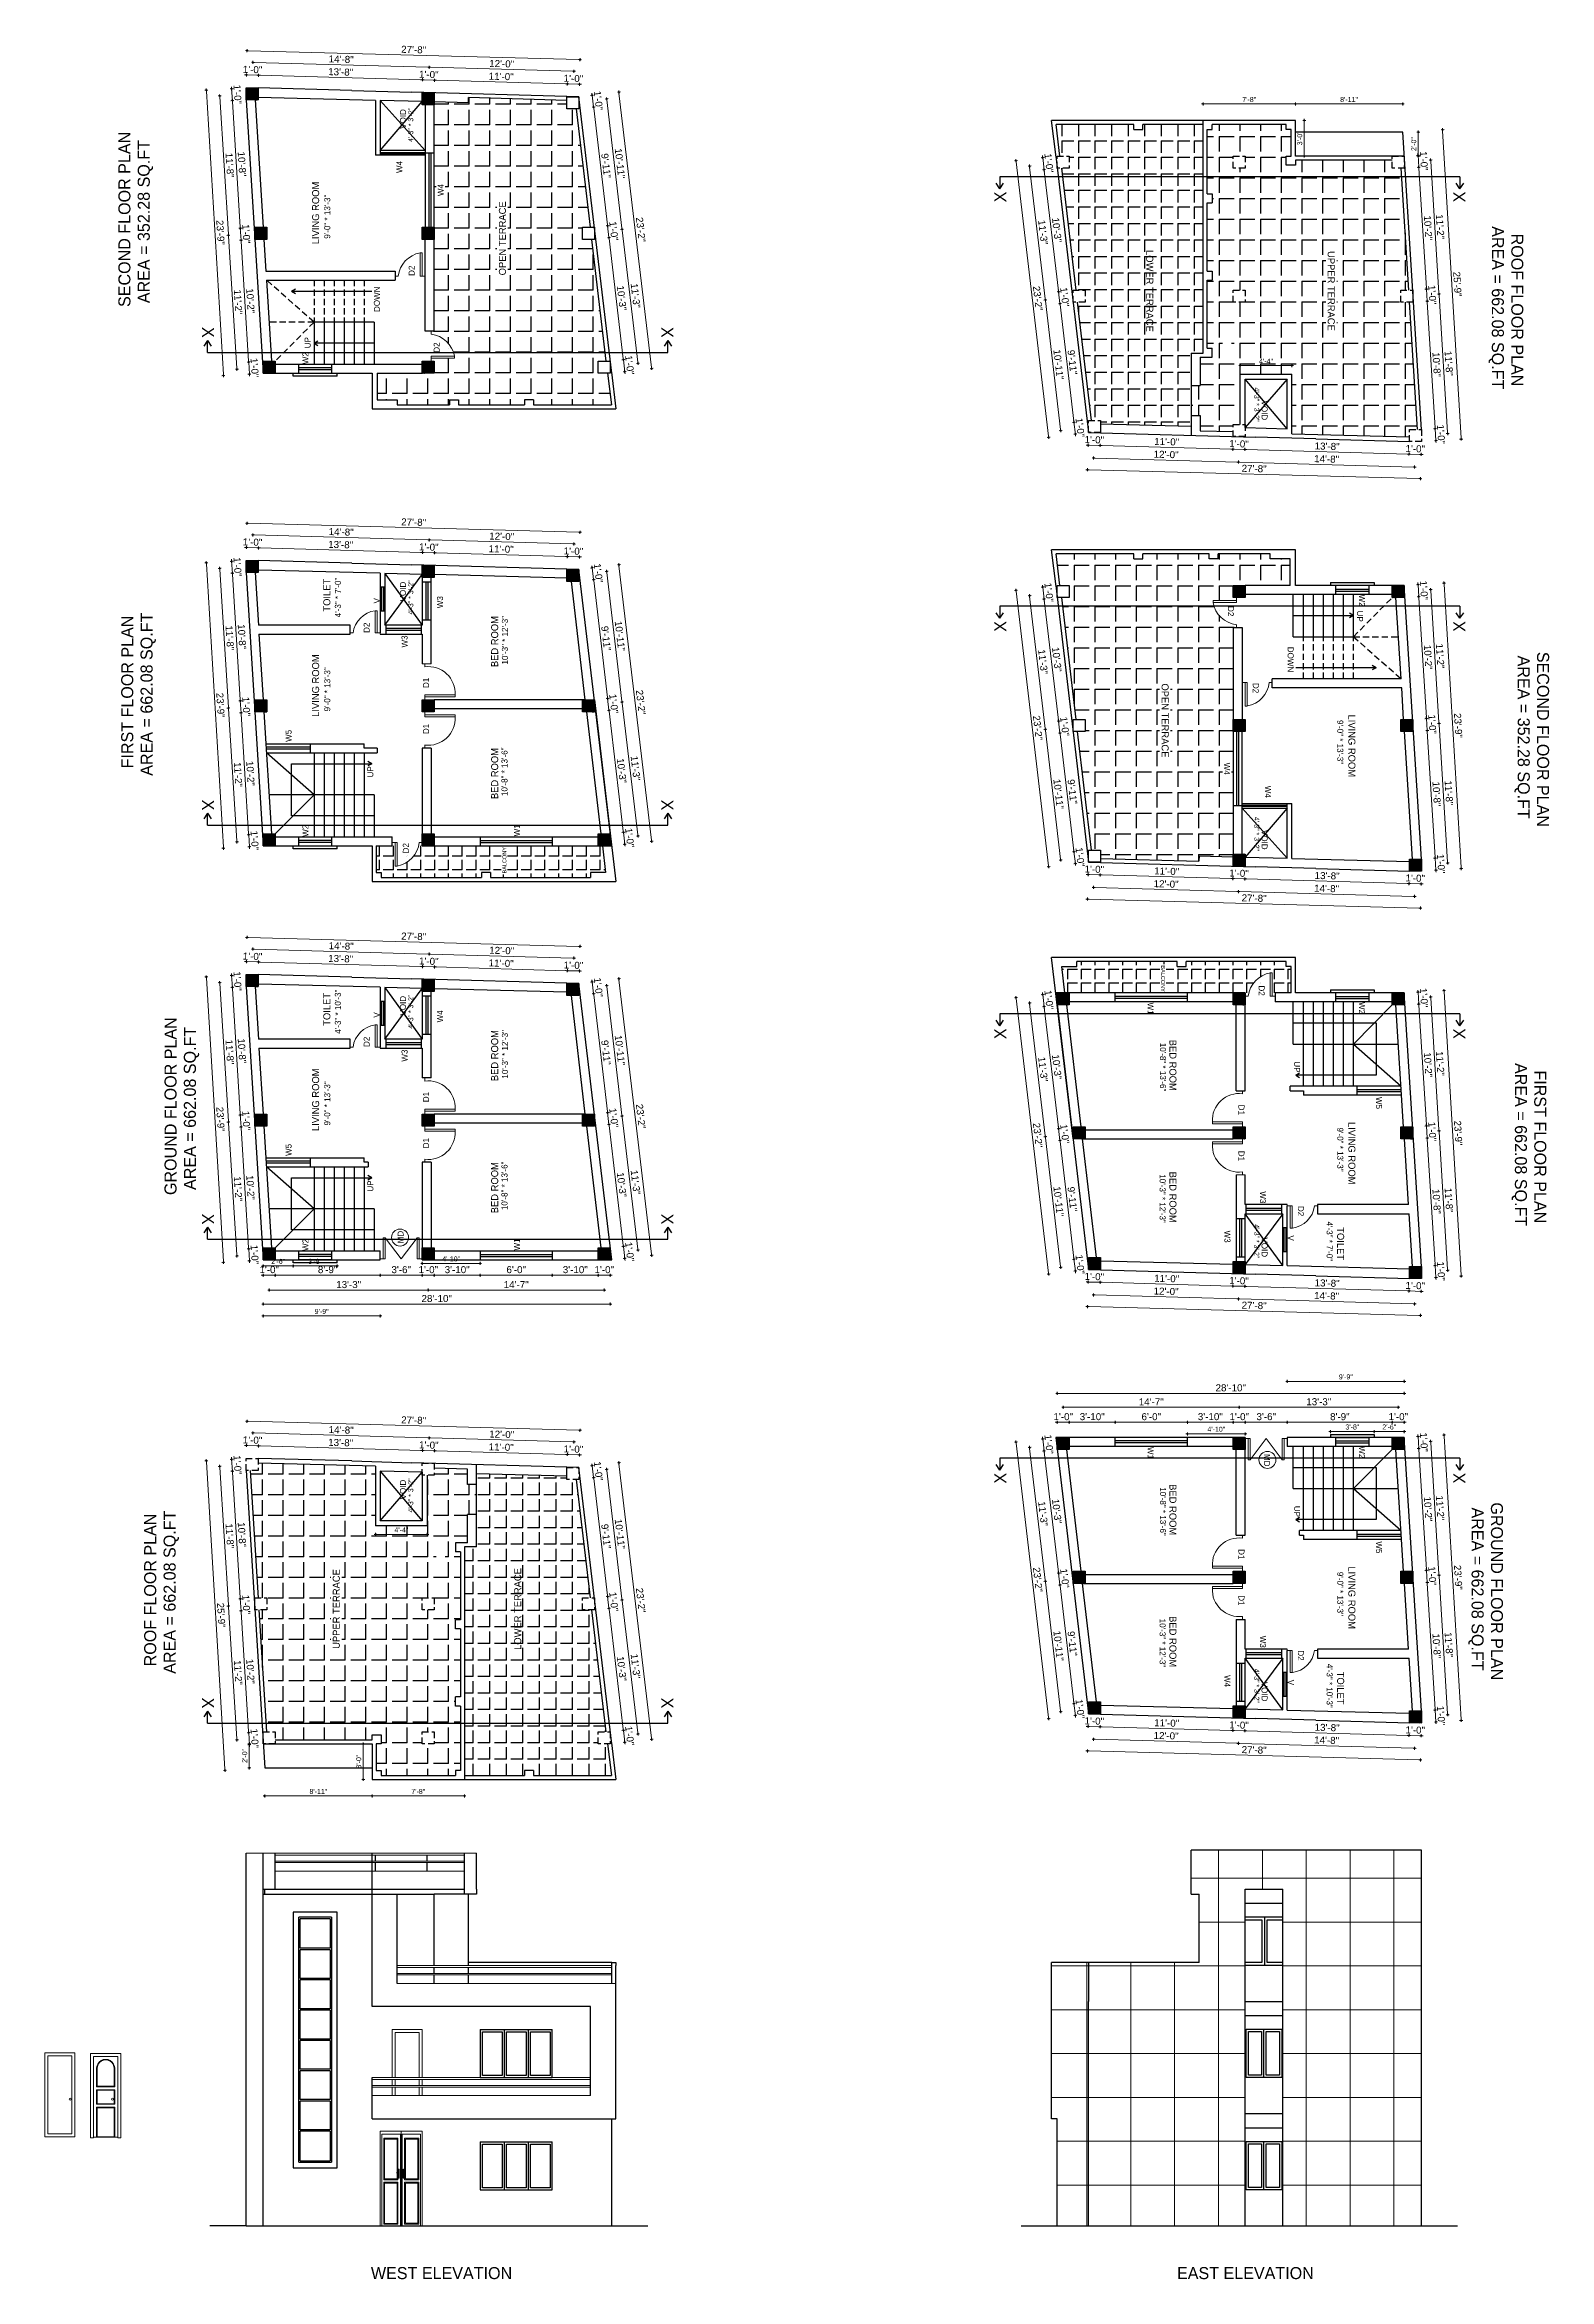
# Model space of a CAD drawing. Header units: inches. Extents: x 10143 to 33197, y -150 to 3760.
# Drawn here: x 25648 to 27149, y 912 to 3142 of the extents above; entities that cross this region are included whole.
import ezdxf
from ezdxf.enums import TextEntityAlignment as Align

# ---------------------------------------------------------------- set-up
doc = ezdxf.new("R2010")
doc.units = ezdxf.units.IN
doc.header["$LTSCALE"] = 0.5
doc.header["$MEASUREMENT"] = 0
doc.header["$PDMODE"] = 66
doc.linetypes.add('DASHED2', pattern=[0.375, 0.25, -0.125])
for name, color, linetype, lineweight in [('0.13', 2, 'Continuous', 13), ('A_hatch', 253, 'Continuous', 5), ('DOOR ELEVATION', 21, 'Continuous', 15), ('DW TEXT', 92, 'Continuous', 15), ('ELEVATION', 85, 'Continuous', 9), ('furnitures', 45, 'Continuous', 9), ('hatch', 9, 'Continuous', 0), ('Toilet', 7, 'Continuous', 25), ('win door light', 30, 'Continuous', 18)]:
    doc.layers.add(name, color=color, linetype=linetype, lineweight=lineweight)
doc.styles.add('CEN', font='GOTHIC.TTF')
doc.styles.get("Standard").update_dxf_attribs({"font": 'arial.ttf'})
doc.dimstyles.new('S8', dxfattribs={"dimtxt": 5, "dimasz": 1, "dimexe": 6, "dimexo": 18, "dimgap": 1.9375, "dimtad": 1, "dimdec": 0, "dimzin": 3, "dimdsep": 46, "dimlunit": 4, "dimtxsty": 'Standard', "dimblk": 'dot 2', "dimcen": 12, "dimse1": 1, "dimse2": 1, "dimclrd": 1, "dimclre": 1, "dimclrt": 256, "dimadec": 0, "dimazin": 0, "dimtfac": 0.75, "dimtdec": 0, "dimtix": 1, "dimtmove": 1, "dimatfit": 3, "dimldrblk": 'DOT', "dimfxl": 1, "dimtolj": 1, "dimtzin": 0, "dimlwd": 9, "dimlwe": 9, "dimarcsym": 0})
pattern_1 = [(225, (29598.20586, 2188.31735), (0.0883883476, -0.0883883476), [])]
pattern_2 = [(225, (29598.20586, 2601.5891), (0.0883883476, -0.0883883476), [])]
pattern_3 = [(135, (27741.97862, -19852.14935), (-0.08838834765, -0.08838834765), [])]
pattern_4 = [(90, (27741.979, -21817.214), (-20.625, 6e-15), [15, -5.625]), (180, (27741.979, -21817.214), (-8e-15, -20.625), [15, -5.625])]
pattern_5 = [(90, (27741.979, -21817.214), (-16.5, 5e-15), [12, -4.5]), (180, (27741.979, -21817.214), (-6e-15, -16.5), [12, -4.5])]
pattern_6 = [(45, (23271.79824, 1493.61772), (-0.0883883476, 0.0883883476), [])]
pattern_7 = [(45, (23271.79824, 1937.10842), (-0.0883883476, 0.0883883476), [])]
pattern_8 = [(315, (25128.02548, 25269.03306), (0.08838834765, 0.08838834765), [])]
pattern_9 = [(270, (25128.025, 26294.908), (20.625, -9e-15), [15, -5.625]), (360, (25128.025, 26294.908), (1e-14, 20.625), [15, -5.625])]
pattern_10 = [(270, (25128.025, 26294.908), (16.5, -7e-15), [12, -4.5]), (360, (25128.025, 26294.908), (8e-15, 16.5), [12, -4.5])]

msp = doc.modelspace()

# ---------------------------------------------------------------- texts
at = {"layer": 'DW TEXT', "ltscale": 0.13, "style": 'CEN'}
for s, height, rotation, p in [('VOID', 6, 90, (26005.3, 3068.1)), ('4\'-3" * 3\'-2"', 5, 90, (26013.1, 3062.2)), ('SECOND FLOOR PLAN', 12, 90, (25727.5, 2967.9)), ('AREA = 352.28 SQ.FT ', 12, 90, (25746.8, 2967.9)), ('W4', 6, 90, (26001.8, 3020.2)), ('LIVING ROOM ', 7, 90, (25918.2, 2975.6)), ('9\'-0" * 13\'-3"', 6, 90, (25929.8, 2970.6)), ('W4', 6, 90, (26042.9, 2997.2)), ('X', 12, 90, (26601.1, 2990.3)), ('X', 12, 90, (27059, 2990.3)), ('OPEN TERRACE', 7, 90, (26104.5, 2949)), ('AREA = 662.08 SQ.FT ', 12, 270, (27097.4, 2877.5)), ('ROOF FLOOR PLAN', 12, 270, (27116.8, 2877.5)), ('D2', 6, 90, (26014, 2916.7)), ('LOWER TERRACE', 7, 270, (26750.2, 2896.5)), ('UPPER TERRACE', 7, 270, (26931.2, 2896.5)), ('DOWN', 6, 90, (25979.3, 2888.2)), ('X', 12, 270, (25811, 2855.2)), ('X', 12, 270, (26268.9, 2855.2)), ('W2', 6, 90, (25908.1, 2829.4)), ('UP', 6, 90, (25910.2, 2844.9)), ('D2', 6, 90, (26038.9, 2840)), ('4\'-3" * 3\'-2"', 5, 270, (26856.9, 2783.2)), ('VOID', 6, 270, (26864.7, 2777.3)), ('TOILET', 7, 90, (25929.4, 2592.9)), ('4\'-3" * 7\'-0"', 6, 90, (25940.4, 2590.6)), ('V', 6, 90, (25979.2, 2587.3)), ('VOID', 6, 90, (26005.3, 2596.5)), ('4\'-3" * 3\'-2"', 5, 90, (26013.1, 2590.6)), ('W3', 6, 90, (26042.3, 2585.9)), ('W2', 6, 270, (26961.9, 2587.5)), ('FIRST FLOOR PLAN', 12, 90, (25730.3, 2496.3)), ('AREA = 662.08 SQ.FT ', 12, 90, (25749.6, 2496.3)), ('D2', 6, 90, (25969.1, 2560.4)), ('BED ROOM', 7, 90, (26096.8, 2546.6)), ('10\'-3" * 12\'-3"', 6, 90, (26107, 2547.9)), ('X', 12, 90, (26601.1, 2561.7)), ('D2', 6, 270, (26831.1, 2576.9)), ('UP', 6, 270, (26959.9, 2571.9)), ('X', 12, 90, (27059, 2561.7)), ('W3', 6, 90, (26006.9, 2546.7)), ('LIVING ROOM ', 7, 90, (25918.2, 2504)), ('9\'-0" * 13\'-3"', 6, 90, (25929.8, 2498.9)), ('DOWN', 6, 270, (26890.7, 2528.7)), ('AREA = 352.28 SQ.FT ', 12, 270, (27123.2, 2449)), ('SECOND FLOOR PLAN', 12, 270, (27142.5, 2449)), ('D1', 6, 90, (26028.3, 2505.4)), ('OPEN TERRACE', 7, 270, (26765.5, 2467.9)), ('D2', 6, 270, (26856, 2500.2)), ('W5', 6, 90, (25891.2, 2452.5)), ('D1', 6, 90, (26028.3, 2459.4)), ('9\'-0" * 13\'-3"', 6, 270, (26940.2, 2446.3)), ('LIVING ROOM ', 7, 270, (26951.8, 2441.3)), ('BED ROOM', 7, 90, (26096.8, 2414.9)), ('10\'-8" * 13\'-6"', 6, 90, (26106.6, 2416.7)), ('UP', 6, 90, (25972.8, 2416.6)), ('W4', 6, 270, (26827.1, 2419.7)), ('X', 12, 270, (25811, 2383.5)), ('X', 12, 270, (26268.9, 2383.5)), ('W4', 6, 270, (26868.2, 2396.7)), ('W1', 6, 90, (26119, 2358.3)), ('4\'-3" * 3\'-2"', 5, 270, (26856.9, 2354.7)), ('W2', 6, 90, (25908.1, 2357.8)), ('D2', 6, 90, (26008.2, 2340.4)), ('VOID', 6, 270, (26864.7, 2348.8)), ('BALCONY', 4, 90, (26106.5, 2328.4)), ('BALCONY', 4, 270, (26763.5, 2210.3)), ('TOILET', 7, 90, (25929.4, 2179.6)), ('4\'-3" * 10\'-3"', 6, 90, (25940.4, 2177.3)), ('VOID', 6, 90, (26005.3, 2183.2)), ('4\'-3" * 3\'-2"', 5, 90, (26013.1, 2177.3)), ('W1', 6, 270, (26751, 2180.4)), ('D2', 6, 270, (26861.8, 2198.3)), ('W2', 6, 270, (26961.9, 2180.9)), ('GROUND FLOOR PLAN', 12, 90, (25773.5, 2083)), ('V', 6, 90, (25979.2, 2174)), ('W4', 6, 90, (26042.3, 2172.6)), ('AREA = 662.08 SQ.FT ', 12, 90, (25792.8, 2083)), ('D2', 6, 90, (25969.1, 2147.2)), ('BED ROOM', 7, 90, (26096.8, 2133.4)), ('10\'-3" * 12\'-3"', 6, 90, (26107, 2134.7)), ('X', 12, 90, (26601.1, 2155.2)), ('10\'-8" * 13\'-6"', 6, 270, (26763.4, 2122)), ('BED ROOM', 7, 270, (26773.3, 2123.8)), ('X', 12, 90, (27059, 2155.2)), ('LIVING ROOM ', 7, 90, (25918.2, 2090.7)), ('W3', 6, 90, (26006.9, 2133.4)), ('UP', 6, 270, (26897.2, 2122.1)), ('AREA = 662.08 SQ.FT ', 12, 270, (27120.4, 2042.4)), ('9\'-0" * 13\'-3"', 6, 90, (25929.8, 2085.7)), ('D1', 6, 90, (26028.3, 2092.1)), ('FIRST FLOOR PLAN', 12, 270, (27139.7, 2042.4)), ('D1', 6, 270, (26841.7, 2079.3)), ('W5', 6, 270, (26978.8, 2086.2)), ('9\'-0" * 13\'-3"', 6, 270, (26940.2, 2039.7)), ('LIVING ROOM ', 7, 270, (26951.8, 2034.7)), ('W5', 6, 90, (25891.2, 2039.3)), ('D1', 6, 90, (26028.3, 2046.1)), ('D1', 6, 270, (26841.7, 2033.3)), ('UP', 6, 90, (25972.8, 2003.3)), ('BED ROOM', 7, 90, (26096.8, 2001.6)), ('10\'-8" * 13\'-6"', 6, 90, (26106.6, 2003.5)), ('10\'-3" * 12\'-3"', 6, 270, (26763, 1990.8)), ('BED ROOM', 7, 270, (26773.3, 1992.1)), ('W3', 6, 270, (26863.1, 1992)), ('X', 12, 270, (25811, 1970.3)), ('X', 12, 270, (26268.9, 1970.3)), ('4\'-3" * 3\'-2"', 5, 270, (26856.9, 1948.1)), ('D2', 6, 270, (26900.9, 1978.3)), ('4\'-3" * 7\'-0"', 6, 270, (26929.6, 1948.1)), ('W2', 6, 90, (25908.1, 1944.5)), ('MD', 6, 90, (26002.9, 1952.4)), ('W1', 6, 90, (26119, 1945)), ('W3', 6, 270, (26827.7, 1952.8)), ('VOID', 6, 270, (26864.7, 1942.2)), ('V', 6, 270, (26890.9, 1951.4)), ('TOILET', 7, 270, (26940.6, 1945.8)), ('W1', 6, 270, (26751, 1736.9)), ('W2', 6, 270, (26961.9, 1737.5)), ('MD', 6, 270, (26867.1, 1729.6)), ('VOID', 6, 90, (26005.3, 1700.4)), ('4\'-3" * 3\'-2"', 5, 90, (26013.1, 1694.5)), ('X', 12, 90, (26601.1, 1711.7)), ('10\'-8" * 13\'-6"', 6, 270, (26763.4, 1678.5)), ('BED ROOM', 7, 270, (26773.3, 1680.3)), ('X', 12, 90, (27059, 1711.7)), ('ROOF FLOOR PLAN', 12, 90, (25753.2, 1600.2)), ('AREA = 662.08 SQ.FT ', 12, 90, (25772.6, 1600.2)), ('UP', 6, 270, (26897.2, 1678.6)), ('AREA = 662.08 SQ.FT ', 12, 270, (27077.2, 1598.9)), ('GROUND FLOOR PLAN', 12, 270, (27096.5, 1598.9)), ('D1', 6, 270, (26841.7, 1635.8)), ('W5', 6, 270, (26978.8, 1642.7)), ('UPPER TERRACE', 7, 90, (25938.8, 1581.2)), ('LOWER TERRACE', 7, 90, (26119.8, 1581.2)), ('9\'-0" * 13\'-3"', 6, 270, (26940.2, 1596.3)), ('LIVING ROOM ', 7, 270, (26951.8, 1591.2)), ('D1', 6, 270, (26841.7, 1589.8)), ('10\'-3" * 12\'-3"', 6, 270, (26763, 1547.3)), ('BED ROOM', 7, 270, (26773.3, 1548.6)), ('W3', 6, 270, (26863.1, 1548.5)), ('D2', 6, 270, (26900.9, 1534.8)), ('4\'-3" * 3\'-2"', 5, 270, (26856.9, 1504.6)), ('4\'-3" * 10\'-3"', 6, 270, (26929.6, 1504.6)), ('TOILET', 7, 270, (26940.6, 1502.3)), ('W4', 6, 270, (26827.7, 1509.3)), ('VOID', 6, 270, (26864.7, 1498.7)), ('V', 6, 270, (26890.9, 1507.9)), ('X', 12, 270, (25811, 1487.4)), ('X', 12, 270, (26268.9, 1487.4))]:
    msp.add_text(s, height=height, rotation=rotation, dxfattribs=at).set_placement(p, align=Align.MIDDLE_CENTER)
for s, p in [('WEST ELEVATION', (26043.8, 918.5)), ('EAST ELEVATION', (26845.6, 918.5))]:
    msp.add_text(s, height=12, dxfattribs=at).set_placement(p, align=Align.MIDDLE_CENTER)

# ---------------------------------------------------------------- blocks, each defined once
blk = doc.blocks.new('dot1')
at = {"layer": 'hatch'}
h = blk.add_hatch(color=256, dxfattribs=at)
edge = h.paths.add_edge_path()
edge.add_arc((0, 0), 1, 0, 360)
for p, q in [((3, 0), (-3, 0)), ((0, 3), (0, -3))]:
    blk.add_line(p, q, dxfattribs=at)
blk.add_circle((0, 0), 1, dxfattribs=at)
blk = doc.blocks.new('dot 2')
at = {"layer": 'hatch', "xscale": 0.5, "yscale": 0.5, "zscale": 0.5}
blk.add_blockref('dot1', (0, 0), dxfattribs=at)
blk = doc.blocks.new('*D1813')
at = {"layer": 'Defpoints', "color": 0, "transparency": 16777216}
for p in [(26200.1, 1929.5), (26212.1, 1929.5), (26200.1, 1914.3)]:
    blk.add_point(p, dxfattribs=at)
at = {"layer": 'Toilet', "color": 1, "lineweight": 9, "transparency": 16777216}
for p, q in [((26199.1, 1914.3), (26198.1, 1914.3)), ((26212.1, 1914.3), (26200.1, 1914.3)), ((26213.1, 1914.3), (26214.1, 1914.3))]:
    blk.add_line(p, q, dxfattribs=at)
blk.add_blockref('dot 2', (26200.1, 1914.3), dxfattribs=at)
at = {"layer": 'Toilet', "color": 1, "lineweight": 9, "transparency": 16777216, "rotation": 180}
blk.add_blockref('dot 2', (26212.1, 1914.3), dxfattribs=at)
at = {"layer": 'Toilet', "transparency": 16777216, "insert": (26206.1, 1919.8), "char_height": 7, "attachment_point": 5}
blk.add_mtext('\\A1;1\'-0"', dxfattribs=at)
blk = doc.blocks.new('_Dot')
at = {"color": 0, "linetype": 'ByBlock', "lineweight": -2}
blk.add_line((-0.5, 0), (-1, 0), dxfattribs=at)
at = {"color": 0, "linetype": 'ByBlock', "const_width": 0.5}
blk.add_lwpolyline([(-0.25, 0, 1), (0.25, 0, 1)], format="xyb", close=True, dxfattribs=at)
blk = doc.blocks.new('*D1814')
at = {"layer": 'Defpoints', "color": 0, "transparency": 16777216}
for p in [(26154.3, 1929.5), (26200.1, 1929.5), (26154.3, 1914.3)]:
    blk.add_point(p, dxfattribs=at)
at = {"layer": 'Toilet', "color": 1, "lineweight": 9, "transparency": 16777216}
blk.add_line((26199.1, 1914.3), (26155.3, 1914.3), dxfattribs=at)
at = {"layer": 'Toilet', "color": 1, "lineweight": 9, "transparency": 16777216, "rotation": 180}
blk.add_blockref('dot 2', (26154.3, 1914.3), dxfattribs=at)
at = {"layer": 'Toilet', "color": 1, "lineweight": 9, "transparency": 16777216}
blk.add_blockref('dot 2', (26200.1, 1914.3), dxfattribs=at)
at = {"layer": 'Toilet', "transparency": 16777216, "insert": (26177.2, 1919.8), "char_height": 7, "attachment_point": 5}
blk.add_mtext('\\A1;3\'-10"', dxfattribs=at)
blk = doc.blocks.new('*D1815')
at = {"layer": 'Defpoints', "color": 0, "transparency": 16777216}
for p in [(26082.3, 1929.5), (26154.3, 1929.5), (26082.3, 1914.3)]:
    blk.add_point(p, dxfattribs=at)
at = {"layer": 'Toilet', "color": 1, "lineweight": 9, "transparency": 16777216}
blk.add_line((26153.3, 1914.3), (26083.3, 1914.3), dxfattribs=at)
at = {"layer": 'Toilet', "color": 1, "lineweight": 9, "transparency": 16777216, "rotation": 180}
blk.add_blockref('dot 2', (26082.3, 1914.3), dxfattribs=at)
at = {"layer": 'Toilet', "color": 1, "lineweight": 9, "transparency": 16777216}
blk.add_blockref('dot 2', (26154.3, 1914.3), dxfattribs=at)
at = {"layer": 'Toilet', "transparency": 16777216, "insert": (26118.3, 1919.8), "char_height": 7, "attachment_point": 5}
blk.add_mtext('\\A1;6\'-0"', dxfattribs=at)
blk = doc.blocks.new('*D1816')
at = {"layer": 'Defpoints', "color": 0, "transparency": 16777216}
for p in [(26036.6, 1929.5), (26082.3, 1929.5), (26036.6, 1914.3)]:
    blk.add_point(p, dxfattribs=at)
at = {"layer": 'Toilet', "color": 1, "lineweight": 9, "transparency": 16777216}
blk.add_line((26081.3, 1914.3), (26037.6, 1914.3), dxfattribs=at)
at = {"layer": 'Toilet', "color": 1, "lineweight": 9, "transparency": 16777216, "rotation": 180}
blk.add_blockref('dot 2', (26036.6, 1914.3), dxfattribs=at)
at = {"layer": 'Toilet', "color": 1, "lineweight": 9, "transparency": 16777216}
blk.add_blockref('dot 2', (26082.3, 1914.3), dxfattribs=at)
at = {"layer": 'Toilet', "transparency": 16777216, "insert": (26059.4, 1919.8), "char_height": 7, "attachment_point": 5}
blk.add_mtext('\\A1;3\'-10"', dxfattribs=at)
blk = doc.blocks.new('*D1817')
at = {"layer": 'Defpoints', "color": 0, "transparency": 16777216}
for p in [(26024.6, 1929.5), (26036.6, 1929.5), (26024.6, 1914.3)]:
    blk.add_point(p, dxfattribs=at)
at = {"layer": 'Toilet', "color": 1, "lineweight": 9, "transparency": 16777216}
for p, q in [((26023.6, 1914.3), (26022.6, 1914.3)), ((26036.6, 1914.3), (26024.6, 1914.3)), ((26037.6, 1914.3), (26038.6, 1914.3))]:
    blk.add_line(p, q, dxfattribs=at)
blk.add_blockref('dot 2', (26024.6, 1914.3), dxfattribs=at)
at = {"layer": 'Toilet', "color": 1, "lineweight": 9, "transparency": 16777216, "rotation": 180}
blk.add_blockref('dot 2', (26036.6, 1914.3), dxfattribs=at)
at = {"layer": 'Toilet', "transparency": 16777216, "insert": (26030.6, 1919.8), "char_height": 7, "attachment_point": 5}
blk.add_mtext('\\A1;1\'-0"', dxfattribs=at)
blk = doc.blocks.new('*D1818')
at = {"layer": 'Defpoints', "color": 0, "transparency": 16777216}
for p in [(25982.6, 1929.5), (26024.6, 1929.5), (25982.6, 1914.3)]:
    blk.add_point(p, dxfattribs=at)
at = {"layer": 'Toilet', "color": 1, "lineweight": 9, "transparency": 16777216}
blk.add_line((26023.6, 1914.3), (25983.6, 1914.3), dxfattribs=at)
at = {"layer": 'Toilet', "color": 1, "lineweight": 9, "transparency": 16777216, "rotation": 180}
blk.add_blockref('dot 2', (25982.6, 1914.3), dxfattribs=at)
at = {"layer": 'Toilet', "color": 1, "lineweight": 9, "transparency": 16777216}
blk.add_blockref('dot 2', (26024.6, 1914.3), dxfattribs=at)
at = {"layer": 'Toilet', "transparency": 16777216, "insert": (26003.6, 1919.8), "char_height": 7, "attachment_point": 5}
blk.add_mtext('\\A1;3\'-6"', dxfattribs=at)
blk = doc.blocks.new('*D1819')
at = {"layer": 'Defpoints', "color": 0, "transparency": 16777216}
for p in [(25877.9, 1929.5), (25982.6, 1929.5), (25877.9, 1914.3)]:
    blk.add_point(p, dxfattribs=at)
at = {"layer": 'Toilet', "color": 1, "lineweight": 9, "transparency": 16777216}
blk.add_line((25981.6, 1914.3), (25878.9, 1914.3), dxfattribs=at)
at = {"layer": 'Toilet', "color": 1, "lineweight": 9, "transparency": 16777216, "rotation": 180}
blk.add_blockref('dot 2', (25877.9, 1914.3), dxfattribs=at)
at = {"layer": 'Toilet', "color": 1, "lineweight": 9, "transparency": 16777216}
blk.add_blockref('dot 2', (25982.6, 1914.3), dxfattribs=at)
at = {"layer": 'Toilet', "transparency": 16777216, "insert": (25930.2, 1919.8), "char_height": 7, "attachment_point": 5}
blk.add_mtext('\\A1;8\'-9"', dxfattribs=at)
blk = doc.blocks.new('*D1820')
at = {"layer": 'Defpoints', "color": 0, "transparency": 16777216}
for p in [(25865.9, 1929.5), (25877.9, 1929.5), (25865.9, 1914.3)]:
    blk.add_point(p, dxfattribs=at)
at = {"layer": 'Toilet', "color": 1, "lineweight": 9, "transparency": 16777216}
for p, q in [((25864.9, 1914.3), (25863.9, 1914.3)), ((25877.9, 1914.3), (25865.9, 1914.3)), ((25878.9, 1914.3), (25879.9, 1914.3))]:
    blk.add_line(p, q, dxfattribs=at)
blk.add_blockref('dot 2', (25865.9, 1914.3), dxfattribs=at)
at = {"layer": 'Toilet', "color": 1, "lineweight": 9, "transparency": 16777216, "rotation": 180}
blk.add_blockref('dot 2', (25877.9, 1914.3), dxfattribs=at)
at = {"layer": 'Toilet', "transparency": 16777216, "insert": (25871.9, 1919.8), "char_height": 7, "attachment_point": 5}
blk.add_mtext('\\A1;1\'-0"', dxfattribs=at)
blk = doc.blocks.new('*D1821')
at = {"layer": 'Defpoints', "color": 0, "transparency": 16777216}
for p in [(26030.6, 1935.5), (26206.1, 1935.5), (26030.6, 1899.4)]:
    blk.add_point(p, dxfattribs=at)
at = {"layer": 'Toilet', "color": 1, "lineweight": 9, "transparency": 16777216}
blk.add_line((26205.1, 1899.4), (26031.6, 1899.4), dxfattribs=at)
at = {"layer": 'Toilet', "color": 1, "lineweight": 9, "transparency": 16777216, "rotation": 180}
blk.add_blockref('dot 2', (26030.6, 1899.4), dxfattribs=at)
at = {"layer": 'Toilet', "color": 1, "lineweight": 9, "transparency": 16777216}
blk.add_blockref('dot 2', (26206.1, 1899.4), dxfattribs=at)
at = {"layer": 'Toilet', "transparency": 16777216, "insert": (26118.3, 1904.9), "char_height": 7, "attachment_point": 5}
blk.add_mtext('\\A1;14\'-7"', dxfattribs=at)
blk = doc.blocks.new('*D1822')
at = {"layer": 'Defpoints', "color": 0, "transparency": 16777216}
for p in [(25871.9, 1935.5), (26030.6, 1935.5), (25871.9, 1899.4)]:
    blk.add_point(p, dxfattribs=at)
at = {"layer": 'Toilet', "color": 1, "lineweight": 9, "transparency": 16777216}
blk.add_line((26029.6, 1899.4), (25872.9, 1899.4), dxfattribs=at)
at = {"layer": 'Toilet', "color": 1, "lineweight": 9, "transparency": 16777216, "rotation": 180}
blk.add_blockref('dot 2', (25871.9, 1899.4), dxfattribs=at)
at = {"layer": 'Toilet', "color": 1, "lineweight": 9, "transparency": 16777216}
blk.add_blockref('dot 2', (26030.6, 1899.4), dxfattribs=at)
at = {"layer": 'Toilet', "transparency": 16777216, "insert": (25951.2, 1904.9), "char_height": 7, "attachment_point": 5}
blk.add_mtext('\\A1;13\'-3"', dxfattribs=at)
blk = doc.blocks.new('*D1823')
at = {"layer": 'Defpoints', "color": 0, "transparency": 16777216}
for p in [(25865.9, 1929.5), (26212.1, 1929.5), (25865.9, 1885.5)]:
    blk.add_point(p, dxfattribs=at)
at = {"layer": 'Toilet', "color": 1, "lineweight": 9, "transparency": 16777216}
blk.add_line((26211.1, 1885.5), (25866.9, 1885.5), dxfattribs=at)
at = {"layer": 'Toilet', "color": 1, "lineweight": 9, "transparency": 16777216, "rotation": 180}
blk.add_blockref('dot 2', (25865.9, 1885.5), dxfattribs=at)
at = {"layer": 'Toilet', "color": 1, "lineweight": 9, "transparency": 16777216}
blk.add_blockref('dot 2', (26212.1, 1885.5), dxfattribs=at)
at = {"layer": 'Toilet', "transparency": 16777216, "insert": (26039, 1891), "char_height": 7, "attachment_point": 5}
blk.add_mtext('\\A1;28\'-10"', dxfattribs=at)
blk = doc.blocks.new('*D1824')
at = {"layer": 'Defpoints', "color": 0, "transparency": 16777216}
for p in [(26212.1, 1941.5), (26225.2, 1943), (26213.5, 1929.5)]:
    blk.add_point(p, dxfattribs=at)
at = {"layer": 'Toilet', "color": 1, "lineweight": 9, "transparency": 16777216}
for p, q in [((26225.1, 1944), (26224.9, 1945)), ((26226.6, 1931), (26225.2, 1943)), ((26226.7, 1930), (26226.8, 1929))]:
    blk.add_line(p, q, dxfattribs=at)
for p, rotation in [((26225.2, 1943), 276.7273510482261), ((26226.6, 1931), 96.72735104822614)]:
    blk.add_blockref('dot 2', p, dxfattribs=dict(at, rotation=rotation))
at = {"layer": 'Toilet', "transparency": 16777216, "insert": (26231.4, 1937.7), "char_height": 7, "attachment_point": 5, "rotation": 276.7274}
blk.add_mtext('\\A1;1\'-0"', dxfattribs=at)
blk = doc.blocks.new('*D1825')
at = {"layer": 'Defpoints', "color": 0, "transparency": 16777216}
for p in [(26196.3, 2063.1), (26210.8, 2064.8), (26212.1, 1941.5)]:
    blk.add_point(p, dxfattribs=at)
at = {"layer": 'Toilet', "color": 1, "lineweight": 9, "transparency": 16777216}
blk.add_line((26225.1, 1944), (26210.9, 2063.8), dxfattribs=at)
for p, rotation in [((26210.8, 2064.8), 96.72735104827724), ((26225.2, 1943), 276.7273510482772)]:
    blk.add_blockref('dot 2', p, dxfattribs=dict(at, rotation=rotation))
at = {"layer": 'Toilet', "transparency": 16777216, "insert": (26223.5, 2004.6), "char_height": 7, "attachment_point": 5, "rotation": 276.7274}
blk.add_mtext('\\A1;10\'-3"', dxfattribs=at)
blk = doc.blocks.new('*D1826')
at = {"layer": 'Defpoints', "color": 0, "transparency": 16777216}
for p in [(26196.3, 2075.1), (26209.4, 2076.6), (26196.3, 2063.1)]:
    blk.add_point(p, dxfattribs=at)
at = {"layer": 'Toilet', "color": 1, "lineweight": 9, "transparency": 16777216}
for p, q in [((26209.3, 2077.6), (26209.2, 2078.6)), ((26210.8, 2064.8), (26209.4, 2076.6)), ((26210.9, 2063.8), (26211, 2062.8))]:
    blk.add_line(p, q, dxfattribs=at)
for p, rotation in [((26209.4, 2076.6), 276.7273510482772), ((26210.8, 2064.8), 96.72735104827724)]:
    blk.add_blockref('dot 2', p, dxfattribs=dict(at, rotation=rotation))
at = {"layer": 'Toilet', "transparency": 16777216, "insert": (26215.6, 2071.4), "char_height": 7, "attachment_point": 5, "rotation": 276.7274}
blk.add_mtext('\\A1;1\'-0"', dxfattribs=at)
blk = doc.blocks.new('*D1827')
at = {"layer": 'Defpoints', "color": 0, "transparency": 16777216}
for p in [(26180.9, 2193.4), (26195.4, 2195.1), (26196.3, 2075.1)]:
    blk.add_point(p, dxfattribs=at)
at = {"layer": 'Toilet', "color": 1, "lineweight": 9, "transparency": 16777216}
blk.add_line((26209.3, 2077.6), (26195.6, 2194.1), dxfattribs=at)
for p, rotation in [((26195.4, 2195.1), 96.72735104827724), ((26209.4, 2076.6), 276.7273510482772)]:
    blk.add_blockref('dot 2', p, dxfattribs=dict(at, rotation=rotation))
at = {"layer": 'Toilet', "transparency": 16777216, "insert": (26207.9, 2136.5), "char_height": 7, "attachment_point": 5, "rotation": 276.7274}
blk.add_mtext('\\A1;9\'-11"', dxfattribs=at)
blk = doc.blocks.new('*D1828')
at = {"layer": 'Defpoints', "color": 0, "transparency": 16777216}
for p in [(26180.9, 2205.4), (26180.9, 2193.4), (26194, 2206.9)]:
    blk.add_point(p, dxfattribs=at)
at = {"layer": 'Toilet', "color": 1, "lineweight": 9, "transparency": 16777216}
for p, q in [((26193.9, 2207.9), (26193.8, 2208.9)), ((26195.4, 2195.1), (26194, 2206.9)), ((26195.6, 2194.1), (26195.7, 2193.1))]:
    blk.add_line(p, q, dxfattribs=at)
for p, rotation in [((26194, 2206.9), 276.7273510482772), ((26195.4, 2195.1), 96.72735104827724)]:
    blk.add_blockref('dot 2', p, dxfattribs=dict(at, rotation=rotation))
at = {"layer": 'Toilet', "transparency": 16777216, "insert": (26200.2, 2201.6), "char_height": 7, "attachment_point": 5, "rotation": 276.7274}
blk.add_mtext('\\A1;1\'-0"', dxfattribs=at)
blk = doc.blocks.new('*D1829')
at = {"layer": 'Defpoints', "color": 0, "transparency": 16777216}
for p in [(26174.9, 2199.4), (26190.3, 2069.1), (26223.9, 2073.1)]:
    blk.add_point(p, dxfattribs=at)
at = {"layer": 'Toilet', "color": 1, "lineweight": 9, "transparency": 16777216}
blk.add_line((26208.7, 2202.3), (26223.8, 2074.1), dxfattribs=at)
for p, rotation in [((26208.6, 2203.3), 96.72735104822522), ((26223.9, 2073.1), 276.7273510482252)]:
    blk.add_blockref('dot 2', p, dxfattribs=dict(at, rotation=rotation))
at = {"layer": 'Toilet', "transparency": 16777216, "insert": (26221.7, 2138.8), "char_height": 7, "attachment_point": 5, "rotation": 276.7274}
blk.add_mtext('\\A1;10\'-11"', dxfattribs=at)
blk = doc.blocks.new('*D1830')
at = {"layer": 'Defpoints', "color": 0, "transparency": 16777216}
for p in [(26190.3, 2069.1), (26206.1, 1935.5), (26239.7, 1939.4)]:
    blk.add_point(p, dxfattribs=at)
at = {"layer": 'Toilet', "color": 1, "lineweight": 9, "transparency": 16777216}
blk.add_line((26224.1, 2072.1), (26239.6, 1940.4), dxfattribs=at)
for p, rotation in [((26223.9, 2073.1), 96.72735104827724), ((26239.7, 1939.4), 276.7273510482772)]:
    blk.add_blockref('dot 2', p, dxfattribs=dict(at, rotation=rotation))
at = {"layer": 'Toilet', "transparency": 16777216, "insert": (26237.3, 2006.9), "char_height": 7, "attachment_point": 5, "rotation": 276.7274}
blk.add_mtext('\\A1;11\'-3"', dxfattribs=at)
blk = doc.blocks.new('*D1831')
at = {"layer": 'Defpoints', "color": 0, "transparency": 16777216}
for p in [(26220.7, 2210.1), (26180.9, 2205.4), (26213.5, 1929.5)]:
    blk.add_point(p, dxfattribs=at)
at = {"layer": 'Toilet', "color": 1, "lineweight": 9, "transparency": 16777216}
blk.add_line((26253.2, 1935.2), (26220.8, 2209.1), dxfattribs=at)
for p, rotation in [((26220.7, 2210.1), 96.72735104822537), ((26253.3, 1934.2), 276.7273510482254)]:
    blk.add_blockref('dot 2', p, dxfattribs=dict(at, rotation=rotation))
at = {"layer": 'Toilet', "transparency": 16777216, "insert": (26242.5, 2072.8), "char_height": 7, "attachment_point": 5, "rotation": 276.7274}
blk.add_mtext('\\A1;23\'-2"', dxfattribs=at)
blk = doc.blocks.new('*D1832')
at = {"layer": 'Defpoints', "color": 0, "transparency": 16777216}
for p in [(26031.5, 2234.8), (26030.6, 2203.4), (26174.9, 2199.4)]:
    blk.add_point(p, dxfattribs=at)
at = {"layer": 'Toilet', "color": 1, "lineweight": 9, "transparency": 16777216}
blk.add_line((26174.8, 2230.8), (26032.5, 2234.8), dxfattribs=at)
for p, rotation in [((26031.5, 2234.8), 178.3940478382747), ((26175.8, 2230.7), 358.3940478382747)]:
    blk.add_blockref('dot 2', p, dxfattribs=dict(at, rotation=rotation))
at = {"layer": 'Toilet', "transparency": 16777216, "insert": (26103.8, 2238.3), "char_height": 7, "attachment_point": 5, "rotation": 358.394}
blk.add_mtext('\\A1;12\'-0"', dxfattribs=at)
blk = doc.blocks.new('*D1833')
at = {"layer": 'Defpoints', "color": 0, "transparency": 16777216}
for p in [(25855.7, 2239.7), (25854.8, 2208.3), (26030.6, 2203.4)]:
    blk.add_point(p, dxfattribs=at)
at = {"layer": 'Toilet', "color": 1, "lineweight": 9, "transparency": 16777216}
blk.add_line((26030.5, 2234.8), (25856.7, 2239.7), dxfattribs=at)
for p, rotation in [((25855.7, 2239.7), 178.3940478382136), ((26031.5, 2234.8), 358.3940478382136)]:
    blk.add_blockref('dot 2', p, dxfattribs=dict(at, rotation=rotation))
at = {"layer": 'Toilet', "transparency": 16777216, "insert": (25943.7, 2242.8), "char_height": 7, "attachment_point": 5, "rotation": 358.394}
blk.add_mtext('\\A1;14\'-8"', dxfattribs=at)
blk = doc.blocks.new('*D1806')
at = {"layer": 'Defpoints', "color": 0, "transparency": 16777216}
for p in [(26169.3, 2218.2), (26168.9, 2205.7), (26180.9, 2205.4)]:
    blk.add_point(p, dxfattribs=at)
at = {"layer": 'Toilet', "color": 1, "lineweight": 9, "transparency": 16777216}
for p, q in [((26168.3, 2218.2), (26167.3, 2218.3)), ((26181.3, 2217.9), (26169.3, 2218.2)), ((26182.3, 2217.9), (26183.3, 2217.8))]:
    blk.add_line(p, q, dxfattribs=at)
for p, rotation in [((26169.3, 2218.2), 358.3940478382726), ((26181.3, 2217.9), 178.3940478382726)]:
    blk.add_blockref('dot 2', p, dxfattribs=dict(at, rotation=rotation))
at = {"layer": 'Toilet', "transparency": 16777216, "insert": (26175.4, 2223.6), "char_height": 7, "attachment_point": 5, "rotation": 358.394}
blk.add_mtext('\\A1;1\'-0"', dxfattribs=at)
blk = doc.blocks.new('*D1834')
at = {"layer": 'Defpoints', "color": 0, "transparency": 16777216}
for p in [(26036.6, 2209.4), (26036.9, 2221.9), (26168.9, 2205.7)]:
    blk.add_point(p, dxfattribs=at)
at = {"layer": 'Toilet', "color": 1, "lineweight": 9, "transparency": 16777216}
blk.add_line((26168.3, 2218.2), (26037.9, 2221.9), dxfattribs=at)
for p, rotation in [((26036.9, 2221.9), 178.3940478382136), ((26169.3, 2218.2), 358.3940478382136)]:
    blk.add_blockref('dot 2', p, dxfattribs=dict(at, rotation=rotation))
at = {"layer": 'Toilet', "transparency": 16777216, "insert": (26103.3, 2225.6), "char_height": 7, "attachment_point": 5, "rotation": 358.394}
blk.add_mtext('\\A1;11\'-0"', dxfattribs=at)
blk = doc.blocks.new('*D1835')
at = {"layer": 'Defpoints', "color": 0, "transparency": 16777216}
for p in [(26024.6, 2209.4), (26024.9, 2222.3), (26036.6, 2209.4)]:
    blk.add_point(p, dxfattribs=at)
at = {"layer": 'Toilet', "color": 1, "lineweight": 9, "transparency": 16777216}
for p, q in [((26023.9, 2222.3), (26022.9, 2222.3)), ((26036.9, 2221.9), (26024.9, 2222.3)), ((26037.9, 2221.9), (26038.9, 2221.9))]:
    blk.add_line(p, q, dxfattribs=at)
for p, rotation in [((26024.9, 2222.3), 358.3940478382136), ((26036.9, 2221.9), 178.3940478382136)]:
    blk.add_blockref('dot 2', p, dxfattribs=dict(at, rotation=rotation))
at = {"layer": 'Toilet', "transparency": 16777216, "insert": (26031.1, 2227.6), "char_height": 7, "attachment_point": 5, "rotation": 358.394}
blk.add_mtext('\\A1;1\'-0"', dxfattribs=at)
blk = doc.blocks.new('*D1836')
at = {"layer": 'Defpoints', "color": 0, "transparency": 16777216}
for p in [(25860.8, 2214.3), (25861.2, 2226.9), (26024.6, 2209.4)]:
    blk.add_point(p, dxfattribs=at)
at = {"layer": 'Toilet', "color": 1, "lineweight": 9, "transparency": 16777216}
blk.add_line((26023.9, 2222.3), (25862.2, 2226.8), dxfattribs=at)
for p, rotation in [((25861.2, 2226.9), 178.3940478382136), ((26024.9, 2222.3), 358.3940478382136)]:
    blk.add_blockref('dot 2', p, dxfattribs=dict(at, rotation=rotation))
at = {"layer": 'Toilet', "transparency": 16777216, "insert": (25943.2, 2230.1), "char_height": 7, "attachment_point": 5, "rotation": 358.394}
blk.add_mtext('\\A1;13\'-8"', dxfattribs=at)
blk = doc.blocks.new('*D1837')
at = {"layer": 'Defpoints', "color": 0, "transparency": 16777216}
for p in [(25848.8, 2214.3), (25849.2, 2227.2), (25860.8, 2214.3)]:
    blk.add_point(p, dxfattribs=at)
at = {"layer": 'Toilet', "color": 1, "lineweight": 9, "transparency": 16777216}
for p, q in [((25848.2, 2227.2), (25847.2, 2227.2)), ((25861.2, 2226.9), (25849.2, 2227.2)), ((25862.2, 2226.8), (25863.2, 2226.8))]:
    blk.add_line(p, q, dxfattribs=at)
for p, rotation in [((25849.2, 2227.2), 358.3940478382136), ((25861.2, 2226.9), 178.3940478382136)]:
    blk.add_blockref('dot 2', p, dxfattribs=dict(at, rotation=rotation))
at = {"layer": 'Toilet', "transparency": 16777216, "insert": (25855.3, 2232.5), "char_height": 7, "attachment_point": 5, "rotation": 358.394}
blk.add_mtext('\\A1;1\'-0"', dxfattribs=at)
blk = doc.blocks.new('*D1838')
at = {"layer": 'Defpoints', "color": 0, "transparency": 16777216}
for p in [(25849.8, 2251.4), (25848.8, 2214.3), (26180.9, 2205.4)]:
    blk.add_point(p, dxfattribs=at)
at = {"layer": 'Toilet', "color": 1, "lineweight": 9, "transparency": 16777216}
blk.add_line((26180.9, 2242.4), (25850.8, 2251.3), dxfattribs=at)
for p, rotation in [((25849.8, 2251.4), 178.452048590756), ((26181.9, 2242.4), 358.452048590756)]:
    blk.add_blockref('dot 2', p, dxfattribs=dict(at, rotation=rotation))
at = {"layer": 'Toilet', "transparency": 16777216, "insert": (26016, 2252.4), "char_height": 7, "attachment_point": 5, "rotation": 358.452}
blk.add_mtext('\\A1;27\'-8"', dxfattribs=at)
blk = doc.blocks.new('*D1839')
at = {"layer": 'Defpoints', "color": 0, "transparency": 16777216}
for p in [(25851.5, 1940.6), (25865.1, 1941.5), (25865.9, 1929.5)]:
    blk.add_point(p, dxfattribs=at)
at = {"layer": 'Toilet', "color": 1, "lineweight": 9, "transparency": 16777216}
for p, q in [((25851.4, 1941.6), (25851.4, 1942.6)), ((25852.2, 1928.6), (25851.5, 1940.6)), ((25852.3, 1927.6), (25852.4, 1926.6))]:
    blk.add_line(p, q, dxfattribs=at)
for p, rotation in [((25851.5, 1940.6), 273.575827605936), ((25852.2, 1928.6), 93.57582760593601)]:
    blk.add_blockref('dot 2', p, dxfattribs=dict(at, rotation=rotation))
at = {"layer": 'Toilet', "transparency": 16777216, "insert": (25857.4, 1935), "char_height": 7, "attachment_point": 5, "rotation": 273.5758}
blk.add_mtext('\\A1;1\'-0"', dxfattribs=at)
blk = doc.blocks.new('*D1840')
at = {"layer": 'Defpoints', "color": 0, "transparency": 16777216}
for p in [(25843.9, 2062.2), (25857.5, 2063.1), (25865.1, 1941.5)]:
    blk.add_point(p, dxfattribs=at)
at = {"layer": 'Toilet', "color": 1, "lineweight": 9, "transparency": 16777216}
blk.add_line((25851.4, 1941.6), (25844, 2061.2), dxfattribs=at)
for p, rotation in [((25843.9, 2062.2), 93.57582760592214), ((25851.5, 1940.6), 273.5758276059221)]:
    blk.add_blockref('dot 2', p, dxfattribs=dict(at, rotation=rotation))
at = {"layer": 'Toilet', "transparency": 16777216, "insert": (25853.2, 2001.8), "char_height": 7, "attachment_point": 5, "rotation": 273.5758}
blk.add_mtext('\\A1;10\'-2"', dxfattribs=at)
blk = doc.blocks.new('*D1841')
at = {"layer": 'Defpoints', "color": 0, "transparency": 16777216}
for p in [(25843.1, 2074.2), (25857.5, 2075.1), (25857.5, 2063.1)]:
    blk.add_point(p, dxfattribs=at)
at = {"layer": 'Toilet', "color": 1, "lineweight": 9, "transparency": 16777216}
for p, q in [((25843.1, 2075.2), (25843, 2076.2)), ((25843.9, 2062.2), (25843.1, 2074.2)), ((25844, 2061.2), (25844, 2060.2))]:
    blk.add_line(p, q, dxfattribs=at)
for p, rotation in [((25843.1, 2074.2), 273.5758276059221), ((25843.9, 2062.2), 93.57582760592214)]:
    blk.add_blockref('dot 2', p, dxfattribs=dict(at, rotation=rotation))
at = {"layer": 'Toilet', "transparency": 16777216, "insert": (25849, 2068.6), "char_height": 7, "attachment_point": 5, "rotation": 273.5758}
blk.add_mtext('\\A1;1\'-0"', dxfattribs=at)
blk = doc.blocks.new('*D1842')
at = {"layer": 'Defpoints', "color": 0, "transparency": 16777216}
for p in [(25835.2, 2201.5), (25848.8, 2202.3), (25857.5, 2075.1)]:
    blk.add_point(p, dxfattribs=at)
at = {"layer": 'Toilet', "color": 1, "lineweight": 9, "transparency": 16777216}
blk.add_line((25843.1, 2075.2), (25835.2, 2200.5), dxfattribs=at)
for p, rotation in [((25835.2, 2201.5), 93.57582760592214), ((25843.1, 2074.2), 273.5758276059221)]:
    blk.add_blockref('dot 2', p, dxfattribs=dict(at, rotation=rotation))
at = {"layer": 'Toilet', "transparency": 16777216, "insert": (25844.7, 2138.2), "char_height": 7, "attachment_point": 5, "rotation": 273.5758}
blk.add_mtext('\\A1;10\'-8"', dxfattribs=at)
blk = doc.blocks.new('*D1843')
at = {"layer": 'Defpoints', "color": 0, "transparency": 16777216}
for p in [(25834.4, 2213.4), (25848.8, 2214.3), (25848.8, 2202.3)]:
    blk.add_point(p, dxfattribs=at)
at = {"layer": 'Toilet', "color": 1, "lineweight": 9, "transparency": 16777216}
for p, q in [((25834.4, 2214.4), (25834.3, 2215.4)), ((25835.2, 2201.5), (25834.4, 2213.4)), ((25835.2, 2200.5), (25835.3, 2199.5))]:
    blk.add_line(p, q, dxfattribs=at)
for p, rotation in [((25834.4, 2213.4), 273.5758276059221), ((25835.2, 2201.5), 93.57582760592214)]:
    blk.add_blockref('dot 2', p, dxfattribs=dict(at, rotation=rotation))
at = {"layer": 'Toilet', "transparency": 16777216, "insert": (25840.3, 2207.8), "char_height": 7, "attachment_point": 5, "rotation": 273.5758}
blk.add_mtext('\\A1;1\'-0"', dxfattribs=at)
blk = doc.blocks.new('*D1844')
at = {"layer": 'Defpoints', "color": 0, "transparency": 16777216}
for p in [(25854.8, 2208.3), (25831.3, 2067.1), (25863.5, 2069.1)]:
    blk.add_point(p, dxfattribs=at)
at = {"layer": 'Toilet', "color": 1, "lineweight": 9, "transparency": 16777216}
blk.add_line((25822.7, 2205.3), (25831.3, 2068.1), dxfattribs=at)
for p, rotation in [((25822.6, 2206.3), 93.57584364637044), ((25831.3, 2067.1), 273.5758436463705)]:
    blk.add_blockref('dot 2', p, dxfattribs=dict(at, rotation=rotation))
at = {"layer": 'Toilet', "transparency": 16777216, "insert": (25832.5, 2137), "char_height": 7, "attachment_point": 5, "rotation": 273.5758}
blk.add_mtext('\\A1;11\'-8"', dxfattribs=at)
blk = doc.blocks.new('*D1845')
at = {"layer": 'Defpoints', "color": 0, "transparency": 16777216}
for p in [(25863.5, 2069.1), (25839.7, 1933.5), (25871.9, 1935.5)]:
    blk.add_point(p, dxfattribs=at)
at = {"layer": 'Toilet', "color": 1, "lineweight": 9, "transparency": 16777216}
blk.add_line((25831.4, 2066.1), (25839.6, 1934.5), dxfattribs=at)
for p, rotation in [((25831.3, 2067.1), 93.57584364624714), ((25839.7, 1933.5), 273.5758436462472)]:
    blk.add_blockref('dot 2', p, dxfattribs=dict(at, rotation=rotation))
at = {"layer": 'Toilet', "transparency": 16777216, "insert": (25840.9, 2000.6), "char_height": 7, "attachment_point": 5, "rotation": 273.5758}
blk.add_mtext('\\A1;11\'-2"', dxfattribs=at)
blk = doc.blocks.new('*D1849')
at = {"layer": 'Defpoints', "color": 0, "transparency": 16777216}
for p in [(25848.8, 2214.3), (25826.3, 1927.1), (25865.9, 1929.5)]:
    blk.add_point(p, dxfattribs=at)
at = {"layer": 'Toilet', "color": 1, "lineweight": 9, "transparency": 16777216}
blk.add_line((25809.3, 2211), (25826.2, 1928.1), dxfattribs=at)
for p, rotation in [((25809.2, 2212), 93.425574687815), ((25826.3, 1927.1), 273.425574687815)]:
    blk.add_blockref('dot 2', p, dxfattribs=dict(at, rotation=rotation))
at = {"layer": 'Toilet', "transparency": 16777216, "insert": (25823.3, 2069.9), "char_height": 7, "attachment_point": 5, "rotation": 273.4256}
blk.add_mtext('\\A1;23\'-9"', dxfattribs=at)
blk = doc.blocks.new('*D1850')
at = {"layer": 'Defpoints', "color": 0, "transparency": 16777216}
for p in [(25865.9, 1929.5), (25895.9, 1929.5), (25895.9, 1923.6)]:
    blk.add_point(p, dxfattribs=at)
at = {"layer": 'Toilet', "color": 1, "lineweight": 9, "transparency": 16777216}
blk.add_line((25866.9, 1923.6), (25894.9, 1923.6), dxfattribs=at)
at = {"layer": 'Toilet', "color": 1, "lineweight": 9, "transparency": 16777216, "rotation": 180}
blk.add_blockref('dot 2', (25865.9, 1923.6), dxfattribs=at)
at = {"layer": 'Toilet', "color": 1, "lineweight": 9, "transparency": 16777216}
blk.add_blockref('dot 2', (25895.9, 1923.6), dxfattribs=at)
at = {"layer": 'Toilet', "transparency": 16777216, "insert": (25880.9, 1928.1), "char_height": 5, "attachment_point": 5}
blk.add_mtext('\\A1;2\'-6"', dxfattribs=at)
blk = doc.blocks.new('*D1851')
at = {"layer": 'Defpoints', "color": 0, "transparency": 16777216}
for p in [(25895.9, 1926.5), (25895.9, 1923.6), (25939.6, 1926.5)]:
    blk.add_point(p, dxfattribs=at)
at = {"layer": 'Toilet', "color": 1, "lineweight": 9, "transparency": 16777216}
blk.add_line((25938.6, 1923.6), (25896.9, 1923.6), dxfattribs=at)
at = {"layer": 'Toilet', "color": 1, "lineweight": 9, "transparency": 16777216, "rotation": 180}
blk.add_blockref('dot 2', (25895.9, 1923.6), dxfattribs=at)
at = {"layer": 'Toilet', "color": 1, "lineweight": 9, "transparency": 16777216}
blk.add_blockref('dot 2', (25939.6, 1923.6), dxfattribs=at)
at = {"layer": 'Toilet', "transparency": 16777216, "insert": (25917.7, 1928.1), "char_height": 5, "attachment_point": 5}
blk.add_mtext('\\A1;3\'-8"', dxfattribs=at)
blk = doc.blocks.new('*D1852')
at = {"layer": 'Defpoints', "color": 0, "transparency": 16777216}
for p in [(25865.9, 1929.5), (25982.6, 1929.5), (25982.6, 1873.6)]:
    blk.add_point(p, dxfattribs=at)
at = {"layer": 'Toilet', "color": 1, "lineweight": 9, "transparency": 16777216}
blk.add_line((25866.9, 1873.6), (25981.6, 1873.6), dxfattribs=at)
at = {"layer": 'Toilet', "color": 1, "lineweight": 9, "transparency": 16777216, "rotation": 180}
blk.add_blockref('dot 2', (25865.9, 1873.6), dxfattribs=at)
at = {"layer": 'Toilet', "color": 1, "lineweight": 9, "transparency": 16777216}
blk.add_blockref('dot 2', (25982.6, 1873.6), dxfattribs=at)
at = {"layer": 'Toilet', "transparency": 16777216, "insert": (25924.2, 1878.1), "char_height": 5, "attachment_point": 5}
blk.add_mtext('\\A1;9\'-9"', dxfattribs=at)
blk = doc.blocks.new('*D1807')
at = {"layer": 'Defpoints', "color": 0, "transparency": 16777216}
for p in [(26024.6, 1929.5), (26082.3, 1929.5), (26082.3, 1926)]:
    blk.add_point(p, dxfattribs=at)
at = {"layer": 'Toilet', "color": 1, "lineweight": 9, "transparency": 16777216}
blk.add_line((26025.6, 1926), (26081.3, 1926), dxfattribs=at)
at = {"layer": 'Toilet', "color": 1, "lineweight": 9, "transparency": 16777216, "rotation": 180}
blk.add_blockref('dot 2', (26024.6, 1926), dxfattribs=at)
at = {"layer": 'Toilet', "color": 1, "lineweight": 9, "transparency": 16777216}
blk.add_blockref('dot 2', (26082.3, 1926), dxfattribs=at)
at = {"layer": 'Toilet', "transparency": 16777216, "insert": (26053.4, 1930.5), "char_height": 5, "attachment_point": 5}
blk.add_mtext('\\A1;4\'-10"', dxfattribs=at)
blk = doc.blocks.new('*D1853')
at = {"layer": 'Defpoints', "color": 0, "transparency": 16777216}
for p in [(26212.1, 2354.7), (26213.5, 2342.7), (26225.2, 2356.3)]:
    blk.add_point(p, dxfattribs=at)
at = {"layer": 'Toilet', "color": 1, "lineweight": 9, "transparency": 16777216}
for p, q in [((26225.1, 2357.3), (26224.9, 2358.3)), ((26226.6, 2344.3), (26225.2, 2356.3)), ((26226.7, 2343.3), (26226.8, 2342.3))]:
    blk.add_line(p, q, dxfattribs=at)
for p, rotation in [((26225.2, 2356.3), 276.7273510482261), ((26226.6, 2344.3), 96.72735104822614)]:
    blk.add_blockref('dot 2', p, dxfattribs=dict(at, rotation=rotation))
at = {"layer": 'Toilet', "transparency": 16777216, "insert": (26231.4, 2350.9), "char_height": 7, "attachment_point": 5, "rotation": 276.7274}
blk.add_mtext('\\A1;1\'-0"', dxfattribs=at)
blk = doc.blocks.new('*D1854')
at = {"layer": 'Defpoints', "color": 0, "transparency": 16777216}
for p in [(26196.3, 2476.4), (26210.8, 2478.1), (26212.1, 2354.7)]:
    blk.add_point(p, dxfattribs=at)
at = {"layer": 'Toilet', "color": 1, "lineweight": 9, "transparency": 16777216}
blk.add_line((26225.1, 2357.3), (26210.9, 2477.1), dxfattribs=at)
for p, rotation in [((26210.8, 2478.1), 96.72735104827724), ((26225.2, 2356.3), 276.7273510482772)]:
    blk.add_blockref('dot 2', p, dxfattribs=dict(at, rotation=rotation))
at = {"layer": 'Toilet', "transparency": 16777216, "insert": (26223.5, 2417.8), "char_height": 7, "attachment_point": 5, "rotation": 276.7274}
blk.add_mtext('\\A1;10\'-3"', dxfattribs=at)
blk = doc.blocks.new('*D1855')
at = {"layer": 'Defpoints', "color": 0, "transparency": 16777216}
for p in [(26196.3, 2488.4), (26196.3, 2476.4), (26209.4, 2489.9)]:
    blk.add_point(p, dxfattribs=at)
at = {"layer": 'Toilet', "color": 1, "lineweight": 9, "transparency": 16777216}
for p, q in [((26209.3, 2490.9), (26209.2, 2491.9)), ((26210.8, 2478.1), (26209.4, 2489.9)), ((26210.9, 2477.1), (26211, 2476.1))]:
    blk.add_line(p, q, dxfattribs=at)
for p, rotation in [((26209.4, 2489.9), 276.7273510482772), ((26210.8, 2478.1), 96.72735104827724)]:
    blk.add_blockref('dot 2', p, dxfattribs=dict(at, rotation=rotation))
at = {"layer": 'Toilet', "transparency": 16777216, "insert": (26215.6, 2484.6), "char_height": 7, "attachment_point": 5, "rotation": 276.7274}
blk.add_mtext('\\A1;1\'-0"', dxfattribs=at)
blk = doc.blocks.new('*D1856')
at = {"layer": 'Defpoints', "color": 0, "transparency": 16777216}
for p in [(26180.9, 2606.6), (26195.4, 2608.4), (26196.3, 2488.4)]:
    blk.add_point(p, dxfattribs=at)
at = {"layer": 'Toilet', "color": 1, "lineweight": 9, "transparency": 16777216}
blk.add_line((26209.3, 2490.9), (26195.6, 2607.4), dxfattribs=at)
for p, rotation in [((26195.4, 2608.4), 96.72735104827724), ((26209.4, 2489.9), 276.7273510482772)]:
    blk.add_blockref('dot 2', p, dxfattribs=dict(at, rotation=rotation))
at = {"layer": 'Toilet', "transparency": 16777216, "insert": (26207.9, 2549.8), "char_height": 7, "attachment_point": 5, "rotation": 276.7274}
blk.add_mtext('\\A1;9\'-11"', dxfattribs=at)
blk = doc.blocks.new('*D1857')
at = {"layer": 'Defpoints', "color": 0, "transparency": 16777216}
for p in [(26180.9, 2618.6), (26194, 2620.2), (26180.9, 2606.6)]:
    blk.add_point(p, dxfattribs=at)
at = {"layer": 'Toilet', "color": 1, "lineweight": 9, "transparency": 16777216}
for p, q in [((26193.9, 2621.2), (26193.8, 2622.2)), ((26195.4, 2608.4), (26194, 2620.2)), ((26195.6, 2607.4), (26195.7, 2606.4))]:
    blk.add_line(p, q, dxfattribs=at)
for p, rotation in [((26194, 2620.2), 276.7273510482772), ((26195.4, 2608.4), 96.72735104827724)]:
    blk.add_blockref('dot 2', p, dxfattribs=dict(at, rotation=rotation))
at = {"layer": 'Toilet', "transparency": 16777216, "insert": (26200.2, 2614.9), "char_height": 7, "attachment_point": 5, "rotation": 276.7274}
blk.add_mtext('\\A1;1\'-0"', dxfattribs=at)
blk = doc.blocks.new('*D1858')
at = {"layer": 'Defpoints', "color": 0, "transparency": 16777216}
for p in [(26174.9, 2612.6), (26190.3, 2482.4), (26223.9, 2486.3)]:
    blk.add_point(p, dxfattribs=at)
at = {"layer": 'Toilet', "color": 1, "lineweight": 9, "transparency": 16777216}
blk.add_line((26208.7, 2615.6), (26223.8, 2487.3), dxfattribs=at)
for p, rotation in [((26208.6, 2616.6), 96.72735104822522), ((26223.9, 2486.3), 276.7273510482252)]:
    blk.add_blockref('dot 2', p, dxfattribs=dict(at, rotation=rotation))
at = {"layer": 'Toilet', "transparency": 16777216, "insert": (26221.7, 2552.1), "char_height": 7, "attachment_point": 5, "rotation": 276.7274}
blk.add_mtext('\\A1;10\'-11"', dxfattribs=at)
blk = doc.blocks.new('*D1859')
at = {"layer": 'Defpoints', "color": 0, "transparency": 16777216}
for p in [(26190.3, 2482.4), (26206.1, 2348.7), (26239.7, 2352.7)]:
    blk.add_point(p, dxfattribs=at)
at = {"layer": 'Toilet', "color": 1, "lineweight": 9, "transparency": 16777216}
blk.add_line((26224.1, 2485.3), (26239.6, 2353.7), dxfattribs=at)
for p, rotation in [((26223.9, 2486.3), 96.72735104827724), ((26239.7, 2352.7), 276.7273510482772)]:
    blk.add_blockref('dot 2', p, dxfattribs=dict(at, rotation=rotation))
at = {"layer": 'Toilet', "transparency": 16777216, "insert": (26237.3, 2420.2), "char_height": 7, "attachment_point": 5, "rotation": 276.7274}
blk.add_mtext('\\A1;11\'-3"', dxfattribs=at)
blk = doc.blocks.new('*D1860')
at = {"layer": 'Defpoints', "color": 0, "transparency": 16777216}
for p in [(26180.9, 2618.6), (26220.7, 2623.3), (26213.5, 2342.7)]:
    blk.add_point(p, dxfattribs=at)
at = {"layer": 'Toilet', "color": 1, "lineweight": 9, "transparency": 16777216}
blk.add_line((26253.2, 2348.4), (26220.8, 2622.3), dxfattribs=at)
for p, rotation in [((26220.7, 2623.3), 96.72735104822537), ((26253.3, 2347.4), 276.7273510482254)]:
    blk.add_blockref('dot 2', p, dxfattribs=dict(at, rotation=rotation))
at = {"layer": 'Toilet', "transparency": 16777216, "insert": (26242.5, 2486), "char_height": 7, "attachment_point": 5, "rotation": 276.7274}
blk.add_mtext('\\A1;23\'-2"', dxfattribs=at)
blk = doc.blocks.new('*D1861')
at = {"layer": 'Defpoints', "color": 0, "transparency": 16777216}
for p in [(26031.5, 2648.1), (26030.6, 2616.7), (26174.9, 2612.6)]:
    blk.add_point(p, dxfattribs=at)
at = {"layer": 'Toilet', "color": 1, "lineweight": 9, "transparency": 16777216}
blk.add_line((26174.8, 2644), (26032.5, 2648), dxfattribs=at)
for p, rotation in [((26031.5, 2648.1), 178.3940478382747), ((26175.8, 2644), 358.3940478382747)]:
    blk.add_blockref('dot 2', p, dxfattribs=dict(at, rotation=rotation))
at = {"layer": 'Toilet', "transparency": 16777216, "insert": (26103.8, 2651.6), "char_height": 7, "attachment_point": 5, "rotation": 358.394}
blk.add_mtext('\\A1;12\'-0"', dxfattribs=at)
blk = doc.blocks.new('*D1862')
at = {"layer": 'Defpoints', "color": 0, "transparency": 16777216}
for p in [(25855.7, 2653), (25854.8, 2621.6), (26030.6, 2616.7)]:
    blk.add_point(p, dxfattribs=at)
at = {"layer": 'Toilet', "color": 1, "lineweight": 9, "transparency": 16777216}
blk.add_line((26030.5, 2648.1), (25856.7, 2653), dxfattribs=at)
for p, rotation in [((25855.7, 2653), 178.3940478382136), ((26031.5, 2648.1), 358.3940478382136)]:
    blk.add_blockref('dot 2', p, dxfattribs=dict(at, rotation=rotation))
at = {"layer": 'Toilet', "transparency": 16777216, "insert": (25943.7, 2656), "char_height": 7, "attachment_point": 5, "rotation": 358.394}
blk.add_mtext('\\A1;14\'-8"', dxfattribs=at)
blk = doc.blocks.new('*D1808')
at = {"layer": 'Defpoints', "color": 0, "transparency": 16777216}
for p in [(26169.3, 2631.5), (26168.9, 2619), (26180.9, 2618.6)]:
    blk.add_point(p, dxfattribs=at)
at = {"layer": 'Toilet', "color": 1, "lineweight": 9, "transparency": 16777216}
for p, q in [((26168.3, 2631.5), (26167.3, 2631.5)), ((26181.3, 2631.1), (26169.3, 2631.5)), ((26182.3, 2631.1), (26183.3, 2631.1))]:
    blk.add_line(p, q, dxfattribs=at)
for p, rotation in [((26169.3, 2631.5), 358.3940478382726), ((26181.3, 2631.1), 178.3940478382726)]:
    blk.add_blockref('dot 2', p, dxfattribs=dict(at, rotation=rotation))
at = {"layer": 'Toilet', "transparency": 16777216, "insert": (26175.4, 2636.8), "char_height": 7, "attachment_point": 5, "rotation": 358.394}
blk.add_mtext('\\A1;1\'-0"', dxfattribs=at)
blk = doc.blocks.new('*D1863')
at = {"layer": 'Defpoints', "color": 0, "transparency": 16777216}
for p in [(26036.9, 2635.2), (26036.6, 2622.7), (26168.9, 2619)]:
    blk.add_point(p, dxfattribs=at)
at = {"layer": 'Toilet', "color": 1, "lineweight": 9, "transparency": 16777216}
blk.add_line((26168.3, 2631.5), (26037.9, 2635.2), dxfattribs=at)
for p, rotation in [((26036.9, 2635.2), 178.3940478382136), ((26169.3, 2631.5), 358.3940478382136)]:
    blk.add_blockref('dot 2', p, dxfattribs=dict(at, rotation=rotation))
at = {"layer": 'Toilet', "transparency": 16777216, "insert": (26103.3, 2638.9), "char_height": 7, "attachment_point": 5, "rotation": 358.394}
blk.add_mtext('\\A1;11\'-0"', dxfattribs=at)
blk = doc.blocks.new('*D1864')
at = {"layer": 'Defpoints', "color": 0, "transparency": 16777216}
for p in [(26024.9, 2635.5), (26024.6, 2622.7), (26036.6, 2622.7)]:
    blk.add_point(p, dxfattribs=at)
at = {"layer": 'Toilet', "color": 1, "lineweight": 9, "transparency": 16777216}
for p, q in [((26023.9, 2635.6), (26022.9, 2635.6)), ((26036.9, 2635.2), (26024.9, 2635.5)), ((26037.9, 2635.2), (26038.9, 2635.1))]:
    blk.add_line(p, q, dxfattribs=at)
for p, rotation in [((26024.9, 2635.5), 358.3940478382136), ((26036.9, 2635.2), 178.3940478382136)]:
    blk.add_blockref('dot 2', p, dxfattribs=dict(at, rotation=rotation))
at = {"layer": 'Toilet', "transparency": 16777216, "insert": (26031.1, 2640.9), "char_height": 7, "attachment_point": 5, "rotation": 358.394}
blk.add_mtext('\\A1;1\'-0"', dxfattribs=at)
blk = doc.blocks.new('*D1865')
at = {"layer": 'Defpoints', "color": 0, "transparency": 16777216}
for p in [(25861.2, 2640.1), (25860.8, 2627.6), (26024.6, 2622.7)]:
    blk.add_point(p, dxfattribs=at)
at = {"layer": 'Toilet', "color": 1, "lineweight": 9, "transparency": 16777216}
blk.add_line((26023.9, 2635.6), (25862.2, 2640.1), dxfattribs=at)
for p, rotation in [((25861.2, 2640.1), 178.3940478382136), ((26024.9, 2635.5), 358.3940478382136)]:
    blk.add_blockref('dot 2', p, dxfattribs=dict(at, rotation=rotation))
at = {"layer": 'Toilet', "transparency": 16777216, "insert": (25943.2, 2643.3), "char_height": 7, "attachment_point": 5, "rotation": 358.394}
blk.add_mtext('\\A1;13\'-8"', dxfattribs=at)
blk = doc.blocks.new('*D1866')
at = {"layer": 'Defpoints', "color": 0, "transparency": 16777216}
for p in [(25849.2, 2640.5), (25848.8, 2627.6), (25860.8, 2627.6)]:
    blk.add_point(p, dxfattribs=at)
at = {"layer": 'Toilet', "color": 1, "lineweight": 9, "transparency": 16777216}
for p, q in [((25848.2, 2640.5), (25847.2, 2640.5)), ((25861.2, 2640.1), (25849.2, 2640.5)), ((25862.2, 2640.1), (25863.2, 2640.1))]:
    blk.add_line(p, q, dxfattribs=at)
for p, rotation in [((25849.2, 2640.5), 358.3940478382136), ((25861.2, 2640.1), 178.3940478382136)]:
    blk.add_blockref('dot 2', p, dxfattribs=dict(at, rotation=rotation))
at = {"layer": 'Toilet', "transparency": 16777216, "insert": (25855.3, 2645.8), "char_height": 7, "attachment_point": 5, "rotation": 358.394}
blk.add_mtext('\\A1;1\'-0"', dxfattribs=at)
blk = doc.blocks.new('*D1867')
at = {"layer": 'Defpoints', "color": 0, "transparency": 16777216}
for p in [(25849.8, 2664.6), (25848.8, 2627.6), (26180.9, 2618.6)]:
    blk.add_point(p, dxfattribs=at)
at = {"layer": 'Toilet', "color": 1, "lineweight": 9, "transparency": 16777216}
blk.add_line((26180.9, 2655.7), (25850.8, 2664.6), dxfattribs=at)
for p, rotation in [((25849.8, 2664.6), 178.452048590756), ((26181.9, 2655.7), 358.452048590756)]:
    blk.add_blockref('dot 2', p, dxfattribs=dict(at, rotation=rotation))
at = {"layer": 'Toilet', "transparency": 16777216, "insert": (26016, 2665.7), "char_height": 7, "attachment_point": 5, "rotation": 358.452}
blk.add_mtext('\\A1;27\'-8"', dxfattribs=at)
blk = doc.blocks.new('*D1868')
at = {"layer": 'Defpoints', "color": 0, "transparency": 16777216}
for p in [(25851.5, 2353.9), (25865.1, 2354.7), (25865.9, 2342.7)]:
    blk.add_point(p, dxfattribs=at)
at = {"layer": 'Toilet', "color": 1, "lineweight": 9, "transparency": 16777216}
for p, q in [((25851.4, 2354.9), (25851.4, 2355.9)), ((25852.2, 2341.9), (25851.5, 2353.9)), ((25852.3, 2340.9), (25852.4, 2339.9))]:
    blk.add_line(p, q, dxfattribs=at)
for p, rotation in [((25851.5, 2353.9), 273.575827605936), ((25852.2, 2341.9), 93.57582760593601)]:
    blk.add_blockref('dot 2', p, dxfattribs=dict(at, rotation=rotation))
at = {"layer": 'Toilet', "transparency": 16777216, "insert": (25857.4, 2348.2), "char_height": 7, "attachment_point": 5, "rotation": 273.5758}
blk.add_mtext('\\A1;1\'-0"', dxfattribs=at)
blk = doc.blocks.new('*D1869')
at = {"layer": 'Defpoints', "color": 0, "transparency": 16777216}
for p in [(25843.9, 2475.5), (25857.5, 2476.4), (25865.1, 2354.7)]:
    blk.add_point(p, dxfattribs=at)
at = {"layer": 'Toilet', "color": 1, "lineweight": 9, "transparency": 16777216}
blk.add_line((25851.4, 2354.9), (25844, 2474.5), dxfattribs=at)
for p, rotation in [((25843.9, 2475.5), 93.57582760592229), ((25851.5, 2353.9), 273.5758276059223)]:
    blk.add_blockref('dot 2', p, dxfattribs=dict(at, rotation=rotation))
at = {"layer": 'Toilet', "transparency": 16777216, "insert": (25853.2, 2415), "char_height": 7, "attachment_point": 5, "rotation": 273.5758}
blk.add_mtext('\\A1;10\'-2"', dxfattribs=at)
blk = doc.blocks.new('*D1870')
at = {"layer": 'Defpoints', "color": 0, "transparency": 16777216}
for p in [(25843.1, 2487.5), (25857.5, 2488.4), (25857.5, 2476.4)]:
    blk.add_point(p, dxfattribs=at)
at = {"layer": 'Toilet', "color": 1, "lineweight": 9, "transparency": 16777216}
for p, q in [((25843.1, 2488.5), (25843, 2489.5)), ((25843.9, 2475.5), (25843.1, 2487.5)), ((25844, 2474.5), (25844, 2473.5))]:
    blk.add_line(p, q, dxfattribs=at)
for p, rotation in [((25843.1, 2487.5), 273.5758276059223), ((25843.9, 2475.5), 93.57582760592229)]:
    blk.add_blockref('dot 2', p, dxfattribs=dict(at, rotation=rotation))
at = {"layer": 'Toilet', "transparency": 16777216, "insert": (25849, 2481.8), "char_height": 7, "attachment_point": 5, "rotation": 273.5758}
blk.add_mtext('\\A1;1\'-0"', dxfattribs=at)
blk = doc.blocks.new('*D1871')
at = {"layer": 'Defpoints', "color": 0, "transparency": 16777216}
for p in [(25835.2, 2614.8), (25848.8, 2615.6), (25857.5, 2488.4)]:
    blk.add_point(p, dxfattribs=at)
at = {"layer": 'Toilet', "color": 1, "lineweight": 9, "transparency": 16777216}
blk.add_line((25843.1, 2488.5), (25835.2, 2613.8), dxfattribs=at)
for p, rotation in [((25835.2, 2614.8), 93.57582760592229), ((25843.1, 2487.5), 273.5758276059223)]:
    blk.add_blockref('dot 2', p, dxfattribs=dict(at, rotation=rotation))
at = {"layer": 'Toilet', "transparency": 16777216, "insert": (25844.7, 2551.5), "char_height": 7, "attachment_point": 5, "rotation": 273.5758}
blk.add_mtext('\\A1;10\'-8"', dxfattribs=at)
blk = doc.blocks.new('*D1872')
at = {"layer": 'Defpoints', "color": 0, "transparency": 16777216}
for p in [(25834.4, 2626.7), (25848.8, 2627.6), (25848.8, 2615.6)]:
    blk.add_point(p, dxfattribs=at)
at = {"layer": 'Toilet', "color": 1, "lineweight": 9, "transparency": 16777216}
for p, q in [((25834.4, 2627.7), (25834.3, 2628.7)), ((25835.2, 2614.8), (25834.4, 2626.7)), ((25835.2, 2613.8), (25835.3, 2612.8))]:
    blk.add_line(p, q, dxfattribs=at)
for p, rotation in [((25834.4, 2626.7), 273.5758276059223), ((25835.2, 2614.8), 93.57582760592229)]:
    blk.add_blockref('dot 2', p, dxfattribs=dict(at, rotation=rotation))
at = {"layer": 'Toilet', "transparency": 16777216, "insert": (25840.3, 2621.1), "char_height": 7, "attachment_point": 5, "rotation": 273.5758}
blk.add_mtext('\\A1;1\'-0"', dxfattribs=at)
blk = doc.blocks.new('*D1846')
at = {"layer": 'Defpoints', "color": 0, "transparency": 16777216}
for p in [(25854.8, 2621.6), (25831.3, 2480.3), (25863.5, 2482.4)]:
    blk.add_point(p, dxfattribs=at)
at = {"layer": 'Toilet', "color": 1, "lineweight": 9, "transparency": 16777216}
blk.add_line((25822.7, 2618.6), (25831.3, 2481.3), dxfattribs=at)
for p, rotation in [((25822.6, 2619.6), 93.57584364637044), ((25831.3, 2480.3), 273.5758436463705)]:
    blk.add_blockref('dot 2', p, dxfattribs=dict(at, rotation=rotation))
at = {"layer": 'Toilet', "transparency": 16777216, "insert": (25832.5, 2550.3), "char_height": 7, "attachment_point": 5, "rotation": 273.5758}
blk.add_mtext('\\A1;11\'-8"', dxfattribs=at)
blk = doc.blocks.new('*D1847')
at = {"layer": 'Defpoints', "color": 0, "transparency": 16777216}
for p in [(25863.5, 2482.4), (25839.7, 2346.7), (25871.9, 2348.7)]:
    blk.add_point(p, dxfattribs=at)
at = {"layer": 'Toilet', "color": 1, "lineweight": 9, "transparency": 16777216}
blk.add_line((25831.4, 2479.4), (25839.6, 2347.7), dxfattribs=at)
for p, rotation in [((25831.3, 2480.3), 93.57584364624708), ((25839.7, 2346.7), 273.5758436462471)]:
    blk.add_blockref('dot 2', p, dxfattribs=dict(at, rotation=rotation))
at = {"layer": 'Toilet', "transparency": 16777216, "insert": (25840.9, 2413.9), "char_height": 7, "attachment_point": 5, "rotation": 273.5758}
blk.add_mtext('\\A1;11\'-2"', dxfattribs=at)
blk = doc.blocks.new('*D1848')
at = {"layer": 'Defpoints', "color": 0, "transparency": 16777216}
for p in [(25848.8, 2627.6), (25865.9, 2342.7), (25826.3, 2340.4)]:
    blk.add_point(p, dxfattribs=at)
at = {"layer": 'Toilet', "color": 1, "lineweight": 9, "transparency": 16777216}
blk.add_line((25809.3, 2624.2), (25826.2, 2341.4), dxfattribs=at)
for p, rotation in [((25809.2, 2625.2), 93.425574687815), ((25826.3, 2340.4), 273.425574687815)]:
    blk.add_blockref('dot 2', p, dxfattribs=dict(at, rotation=rotation))
at = {"layer": 'Toilet', "transparency": 16777216, "insert": (25823.3, 2483.1), "char_height": 7, "attachment_point": 5, "rotation": 273.4256}
blk.add_mtext('\\A1;23\'-9"', dxfattribs=at)
blk = doc.blocks.new('*D1884')
at = {"layer": 'Defpoints', "color": 0, "transparency": 16777216}
for p in [(26212.1, 2826.4), (26213.5, 2814.4), (26225.2, 2827.9)]:
    blk.add_point(p, dxfattribs=at)
at = {"layer": 'Toilet', "color": 1, "lineweight": 9, "transparency": 16777216}
for p, q in [((26225.1, 2828.9), (26224.9, 2829.9)), ((26226.6, 2815.9), (26225.2, 2827.9)), ((26226.7, 2814.9), (26226.8, 2813.9))]:
    blk.add_line(p, q, dxfattribs=at)
for p, rotation in [((26225.2, 2827.9), 276.7273510482261), ((26226.6, 2815.9), 96.72735104822614)]:
    blk.add_blockref('dot 2', p, dxfattribs=dict(at, rotation=rotation))
at = {"layer": 'Toilet', "transparency": 16777216, "insert": (26231.4, 2822.6), "char_height": 7, "attachment_point": 5, "rotation": 276.7274}
blk.add_mtext('\\A1;1\'-0"', dxfattribs=at)
blk = doc.blocks.new('*D1885')
at = {"layer": 'Defpoints', "color": 0, "transparency": 16777216}
for p in [(26196.3, 2948), (26210.8, 2949.7), (26212.1, 2826.4)]:
    blk.add_point(p, dxfattribs=at)
at = {"layer": 'Toilet', "color": 1, "lineweight": 9, "transparency": 16777216}
blk.add_line((26225.1, 2828.9), (26210.9, 2948.7), dxfattribs=at)
for p, rotation in [((26210.8, 2949.7), 96.72735104825152), ((26225.2, 2827.9), 276.7273510482515)]:
    blk.add_blockref('dot 2', p, dxfattribs=dict(at, rotation=rotation))
at = {"layer": 'Toilet', "transparency": 16777216, "insert": (26223.5, 2889.5), "char_height": 7, "attachment_point": 5, "rotation": 276.7274}
blk.add_mtext('\\A1;10\'-3"', dxfattribs=at)
blk = doc.blocks.new('*D1886')
at = {"layer": 'Defpoints', "color": 0, "transparency": 16777216}
for p in [(26196.3, 2960), (26196.3, 2948), (26209.4, 2961.5)]:
    blk.add_point(p, dxfattribs=at)
at = {"layer": 'Toilet', "color": 1, "lineweight": 9, "transparency": 16777216}
for p, q in [((26209.3, 2962.5), (26209.2, 2963.5)), ((26210.8, 2949.7), (26209.4, 2961.5)), ((26210.9, 2948.7), (26211, 2947.7))]:
    blk.add_line(p, q, dxfattribs=at)
for p, rotation in [((26209.4, 2961.5), 276.7273510482515), ((26210.8, 2949.7), 96.72735104825152)]:
    blk.add_blockref('dot 2', p, dxfattribs=dict(at, rotation=rotation))
at = {"layer": 'Toilet', "transparency": 16777216, "insert": (26215.6, 2956.3), "char_height": 7, "attachment_point": 5, "rotation": 276.7274}
blk.add_mtext('\\A1;1\'-0"', dxfattribs=at)
blk = doc.blocks.new('*D1887')
at = {"layer": 'Defpoints', "color": 0, "transparency": 16777216}
for p in [(26180.9, 3078.3), (26195.4, 3080), (26196.3, 2960)]:
    blk.add_point(p, dxfattribs=at)
at = {"layer": 'Toilet', "color": 1, "lineweight": 9, "transparency": 16777216}
blk.add_line((26209.3, 2962.5), (26195.6, 3079), dxfattribs=at)
for p, rotation in [((26195.4, 3080), 96.72735104825152), ((26209.4, 2961.5), 276.7273510482515)]:
    blk.add_blockref('dot 2', p, dxfattribs=dict(at, rotation=rotation))
at = {"layer": 'Toilet', "transparency": 16777216, "insert": (26207.9, 3021.4), "char_height": 7, "attachment_point": 5, "rotation": 276.7274}
blk.add_mtext('\\A1;9\'-11"', dxfattribs=at)
blk = doc.blocks.new('*D1888')
at = {"layer": 'Defpoints', "color": 0, "transparency": 16777216}
for p in [(26180.9, 3090.3), (26180.9, 3078.3), (26194, 3091.8)]:
    blk.add_point(p, dxfattribs=at)
at = {"layer": 'Toilet', "color": 1, "lineweight": 9, "transparency": 16777216}
for p, q in [((26193.9, 3092.8), (26193.8, 3093.8)), ((26195.4, 3080), (26194, 3091.8)), ((26195.6, 3079), (26195.7, 3078))]:
    blk.add_line(p, q, dxfattribs=at)
for p, rotation in [((26194, 3091.8), 276.7273510482515), ((26195.4, 3080), 96.72735104825152)]:
    blk.add_blockref('dot 2', p, dxfattribs=dict(at, rotation=rotation))
at = {"layer": 'Toilet', "transparency": 16777216, "insert": (26200.2, 3086.5), "char_height": 7, "attachment_point": 5, "rotation": 276.7274}
blk.add_mtext('\\A1;1\'-0"', dxfattribs=at)
blk = doc.blocks.new('*D1889')
at = {"layer": 'Defpoints', "color": 0, "transparency": 16777216}
for p in [(26174.9, 3084.3), (26190.3, 2954), (26223.9, 2958)]:
    blk.add_point(p, dxfattribs=at)
at = {"layer": 'Toilet', "color": 1, "lineweight": 9, "transparency": 16777216}
blk.add_line((26208.7, 3087.2), (26223.8, 2959), dxfattribs=at)
for p, rotation in [((26208.6, 3088.2), 96.72735104822675), ((26223.9, 2958), 276.7273510482268)]:
    blk.add_blockref('dot 2', p, dxfattribs=dict(at, rotation=rotation))
at = {"layer": 'Toilet', "transparency": 16777216, "insert": (26221.7, 3023.7), "char_height": 7, "attachment_point": 5, "rotation": 276.7274}
blk.add_mtext('\\A1;10\'-11"', dxfattribs=at)
blk = doc.blocks.new('*D1890')
at = {"layer": 'Defpoints', "color": 0, "transparency": 16777216}
for p in [(26190.3, 2954), (26206.1, 2820.4), (26239.7, 2824.3)]:
    blk.add_point(p, dxfattribs=at)
at = {"layer": 'Toilet', "color": 1, "lineweight": 9, "transparency": 16777216}
blk.add_line((26224.1, 2957), (26239.6, 2825.3), dxfattribs=at)
for p, rotation in [((26223.9, 2958), 96.72735104825156), ((26239.7, 2824.3), 276.7273510482516)]:
    blk.add_blockref('dot 2', p, dxfattribs=dict(at, rotation=rotation))
at = {"layer": 'Toilet', "transparency": 16777216, "insert": (26237.3, 2891.8), "char_height": 7, "attachment_point": 5, "rotation": 276.7274}
blk.add_mtext('\\A1;11\'-3"', dxfattribs=at)
blk = doc.blocks.new('*D1891')
at = {"layer": 'Defpoints', "color": 0, "transparency": 16777216}
for p in [(26180.9, 3090.3), (26220.7, 3095), (26213.5, 2814.4)]:
    blk.add_point(p, dxfattribs=at)
at = {"layer": 'Toilet', "color": 1, "lineweight": 9, "transparency": 16777216}
blk.add_line((26253.2, 2820.1), (26220.8, 3094), dxfattribs=at)
for p, rotation in [((26220.7, 3095), 96.72735104822614), ((26253.3, 2819.1), 276.7273510482261)]:
    blk.add_blockref('dot 2', p, dxfattribs=dict(at, rotation=rotation))
at = {"layer": 'Toilet', "transparency": 16777216, "insert": (26242.5, 2957.7), "char_height": 7, "attachment_point": 5, "rotation": 276.7274}
blk.add_mtext('\\A1;23\'-2"', dxfattribs=at)
blk = doc.blocks.new('*D1892')
at = {"layer": 'Defpoints', "color": 0, "transparency": 16777216}
for p in [(26031.5, 3119.7), (26030.6, 3088.3), (26174.9, 3084.3)]:
    blk.add_point(p, dxfattribs=at)
at = {"layer": 'Toilet', "color": 1, "lineweight": 9, "transparency": 16777216}
blk.add_line((26174.8, 3115.7), (26032.5, 3119.7), dxfattribs=at)
for p, rotation in [((26031.5, 3119.7), 178.3940478382747), ((26175.8, 3115.7), 358.3940478382747)]:
    blk.add_blockref('dot 2', p, dxfattribs=dict(at, rotation=rotation))
at = {"layer": 'Toilet', "transparency": 16777216, "insert": (26103.8, 3123.2), "char_height": 7, "attachment_point": 5, "rotation": 358.394}
blk.add_mtext('\\A1;12\'-0"', dxfattribs=at)
blk = doc.blocks.new('*D1893')
at = {"layer": 'Defpoints', "color": 0, "transparency": 16777216}
for p in [(25855.7, 3124.6), (25854.8, 3093.2), (26030.6, 3088.3)]:
    blk.add_point(p, dxfattribs=at)
at = {"layer": 'Toilet', "color": 1, "lineweight": 9, "transparency": 16777216}
blk.add_line((26030.5, 3119.7), (25856.7, 3124.6), dxfattribs=at)
for p, rotation in [((25855.7, 3124.6), 178.3940478382136), ((26031.5, 3119.7), 358.3940478382136)]:
    blk.add_blockref('dot 2', p, dxfattribs=dict(at, rotation=rotation))
at = {"layer": 'Toilet', "transparency": 16777216, "insert": (25943.7, 3127.7), "char_height": 7, "attachment_point": 5, "rotation": 358.394}
blk.add_mtext('\\A1;14\'-8"', dxfattribs=at)
blk = doc.blocks.new('*D1810')
at = {"layer": 'Defpoints', "color": 0, "transparency": 16777216}
for p in [(26169.3, 3103.1), (26168.9, 3090.6), (26180.9, 3090.3)]:
    blk.add_point(p, dxfattribs=at)
at = {"layer": 'Toilet', "color": 1, "lineweight": 9, "transparency": 16777216}
for p, q in [((26168.3, 3103.1), (26167.3, 3103.2)), ((26181.3, 3102.8), (26169.3, 3103.1)), ((26182.3, 3102.8), (26183.3, 3102.7))]:
    blk.add_line(p, q, dxfattribs=at)
for p, rotation in [((26169.3, 3103.1), 358.3940478382726), ((26181.3, 3102.8), 178.3940478382726)]:
    blk.add_blockref('dot 2', p, dxfattribs=dict(at, rotation=rotation))
at = {"layer": 'Toilet', "transparency": 16777216, "insert": (26175.4, 3108.5), "char_height": 7, "attachment_point": 5, "rotation": 358.394}
blk.add_mtext('\\A1;1\'-0"', dxfattribs=at)
blk = doc.blocks.new('*D1894')
at = {"layer": 'Defpoints', "color": 0, "transparency": 16777216}
for p in [(26036.9, 3106.8), (26036.6, 3094.3), (26168.9, 3090.6)]:
    blk.add_point(p, dxfattribs=at)
at = {"layer": 'Toilet', "color": 1, "lineweight": 9, "transparency": 16777216}
blk.add_line((26168.3, 3103.1), (26037.9, 3106.8), dxfattribs=at)
for p, rotation in [((26036.9, 3106.8), 178.3940478382136), ((26169.3, 3103.1), 358.3940478382136)]:
    blk.add_blockref('dot 2', p, dxfattribs=dict(at, rotation=rotation))
at = {"layer": 'Toilet', "transparency": 16777216, "insert": (26103.3, 3110.5), "char_height": 7, "attachment_point": 5, "rotation": 358.394}
blk.add_mtext('\\A1;11\'-0"', dxfattribs=at)
blk = doc.blocks.new('*D1895')
at = {"layer": 'Defpoints', "color": 0, "transparency": 16777216}
for p in [(26024.9, 3107.2), (26024.6, 3094.3), (26036.6, 3094.3)]:
    blk.add_point(p, dxfattribs=at)
at = {"layer": 'Toilet', "color": 1, "lineweight": 9, "transparency": 16777216}
for p, q in [((26023.9, 3107.2), (26022.9, 3107.2)), ((26036.9, 3106.8), (26024.9, 3107.2)), ((26037.9, 3106.8), (26038.9, 3106.8))]:
    blk.add_line(p, q, dxfattribs=at)
for p, rotation in [((26024.9, 3107.2), 358.3940478382136), ((26036.9, 3106.8), 178.3940478382136)]:
    blk.add_blockref('dot 2', p, dxfattribs=dict(at, rotation=rotation))
at = {"layer": 'Toilet', "transparency": 16777216, "insert": (26031.1, 3112.5), "char_height": 7, "attachment_point": 5, "rotation": 358.394}
blk.add_mtext('\\A1;1\'-0"', dxfattribs=at)
blk = doc.blocks.new('*D1896')
at = {"layer": 'Defpoints', "color": 0, "transparency": 16777216}
for p in [(25861.2, 3111.8), (25860.8, 3099.2), (26024.6, 3094.3)]:
    blk.add_point(p, dxfattribs=at)
at = {"layer": 'Toilet', "color": 1, "lineweight": 9, "transparency": 16777216}
blk.add_line((26023.9, 3107.2), (25862.2, 3111.7), dxfattribs=at)
for p, rotation in [((25861.2, 3111.8), 178.3940478382136), ((26024.9, 3107.2), 358.3940478382136)]:
    blk.add_blockref('dot 2', p, dxfattribs=dict(at, rotation=rotation))
at = {"layer": 'Toilet', "transparency": 16777216, "insert": (25943.2, 3115), "char_height": 7, "attachment_point": 5, "rotation": 358.394}
blk.add_mtext('\\A1;13\'-8"', dxfattribs=at)
blk = doc.blocks.new('*D1897')
at = {"layer": 'Defpoints', "color": 0, "transparency": 16777216}
for p in [(25849.2, 3112.1), (25848.8, 3099.2), (25860.8, 3099.2)]:
    blk.add_point(p, dxfattribs=at)
at = {"layer": 'Toilet', "color": 1, "lineweight": 9, "transparency": 16777216}
for p, q in [((25848.2, 3112.1), (25847.2, 3112.1)), ((25861.2, 3111.8), (25849.2, 3112.1)), ((25862.2, 3111.7), (25863.2, 3111.7))]:
    blk.add_line(p, q, dxfattribs=at)
for p, rotation in [((25849.2, 3112.1), 358.3940478382136), ((25861.2, 3111.8), 178.3940478382136)]:
    blk.add_blockref('dot 2', p, dxfattribs=dict(at, rotation=rotation))
at = {"layer": 'Toilet', "transparency": 16777216, "insert": (25855.3, 3117.4), "char_height": 7, "attachment_point": 5, "rotation": 358.394}
blk.add_mtext('\\A1;1\'-0"', dxfattribs=at)
blk = doc.blocks.new('*D1898')
at = {"layer": 'Defpoints', "color": 0, "transparency": 16777216}
for p in [(25849.8, 3136.3), (25848.8, 3099.2), (26180.9, 3090.3)]:
    blk.add_point(p, dxfattribs=at)
at = {"layer": 'Toilet', "color": 1, "lineweight": 9, "transparency": 16777216}
blk.add_line((26180.9, 3127.3), (25850.8, 3136.2), dxfattribs=at)
for p, rotation in [((25849.8, 3136.3), 178.452048590756), ((26181.9, 3127.3), 358.452048590756)]:
    blk.add_blockref('dot 2', p, dxfattribs=dict(at, rotation=rotation))
at = {"layer": 'Toilet', "transparency": 16777216, "insert": (26016, 3137.3), "char_height": 7, "attachment_point": 5, "rotation": 358.452}
blk.add_mtext('\\A1;27\'-8"', dxfattribs=at)
blk = doc.blocks.new('*D1899')
at = {"layer": 'Defpoints', "color": 0, "transparency": 16777216}
for p in [(25851.5, 2825.5), (25865.1, 2826.4), (25865.9, 2814.4)]:
    blk.add_point(p, dxfattribs=at)
at = {"layer": 'Toilet', "color": 1, "lineweight": 9, "transparency": 16777216}
for p, q in [((25851.4, 2826.5), (25851.4, 2827.5)), ((25852.2, 2813.5), (25851.5, 2825.5)), ((25852.3, 2812.5), (25852.4, 2811.5))]:
    blk.add_line(p, q, dxfattribs=at)
for p, rotation in [((25851.5, 2825.5), 273.5758276059187), ((25852.2, 2813.5), 93.57582760591872)]:
    blk.add_blockref('dot 2', p, dxfattribs=dict(at, rotation=rotation))
at = {"layer": 'Toilet', "transparency": 16777216, "insert": (25857.4, 2819.9), "char_height": 7, "attachment_point": 5, "rotation": 273.5758}
blk.add_mtext('\\A1;1\'-0"', dxfattribs=at)
blk = doc.blocks.new('*D1900')
at = {"layer": 'Defpoints', "color": 0, "transparency": 16777216}
for p in [(25843.9, 2947.1), (25857.5, 2948), (25865.1, 2826.4)]:
    blk.add_point(p, dxfattribs=at)
at = {"layer": 'Toilet', "color": 1, "lineweight": 9, "transparency": 16777216}
blk.add_line((25851.4, 2826.5), (25844, 2946.1), dxfattribs=at)
for p, rotation in [((25843.9, 2947.1), 93.57582760592214), ((25851.5, 2825.5), 273.5758276059221)]:
    blk.add_blockref('dot 2', p, dxfattribs=dict(at, rotation=rotation))
at = {"layer": 'Toilet', "transparency": 16777216, "insert": (25853.2, 2886.7), "char_height": 7, "attachment_point": 5, "rotation": 273.5758}
blk.add_mtext('\\A1;10\'-2"', dxfattribs=at)
blk = doc.blocks.new('*D1901')
at = {"layer": 'Defpoints', "color": 0, "transparency": 16777216}
for p in [(25843.1, 2959.1), (25857.5, 2960), (25857.5, 2948)]:
    blk.add_point(p, dxfattribs=at)
at = {"layer": 'Toilet', "color": 1, "lineweight": 9, "transparency": 16777216}
for p, q in [((25843.1, 2960.1), (25843, 2961.1)), ((25843.9, 2947.1), (25843.1, 2959.1)), ((25844, 2946.1), (25844, 2945.1))]:
    blk.add_line(p, q, dxfattribs=at)
for p, rotation in [((25843.1, 2959.1), 273.5758276059221), ((25843.9, 2947.1), 93.57582760592214)]:
    blk.add_blockref('dot 2', p, dxfattribs=dict(at, rotation=rotation))
at = {"layer": 'Toilet', "transparency": 16777216, "insert": (25849, 2953.5), "char_height": 7, "attachment_point": 5, "rotation": 273.5758}
blk.add_mtext('\\A1;1\'-0"', dxfattribs=at)
blk = doc.blocks.new('*D1902')
at = {"layer": 'Defpoints', "color": 0, "transparency": 16777216}
for p in [(25835.2, 3086.4), (25848.8, 3087.2), (25857.5, 2960)]:
    blk.add_point(p, dxfattribs=at)
at = {"layer": 'Toilet', "color": 1, "lineweight": 9, "transparency": 16777216}
blk.add_line((25843.1, 2960.1), (25835.2, 3085.4), dxfattribs=at)
for p, rotation in [((25835.2, 3086.4), 93.57582760592214), ((25843.1, 2959.1), 273.5758276059221)]:
    blk.add_blockref('dot 2', p, dxfattribs=dict(at, rotation=rotation))
at = {"layer": 'Toilet', "transparency": 16777216, "insert": (25844.7, 3023.1), "char_height": 7, "attachment_point": 5, "rotation": 273.5758}
blk.add_mtext('\\A1;10\'-8"', dxfattribs=at)
blk = doc.blocks.new('*D1903')
at = {"layer": 'Defpoints', "color": 0, "transparency": 16777216}
for p in [(25834.4, 3098.3), (25848.8, 3099.2), (25848.8, 3087.2)]:
    blk.add_point(p, dxfattribs=at)
at = {"layer": 'Toilet', "color": 1, "lineweight": 9, "transparency": 16777216}
for p, q in [((25834.4, 3099.3), (25834.3, 3100.3)), ((25835.2, 3086.4), (25834.4, 3098.3)), ((25835.2, 3085.4), (25835.3, 3084.4))]:
    blk.add_line(p, q, dxfattribs=at)
for p, rotation in [((25834.4, 3098.3), 273.5758276059221), ((25835.2, 3086.4), 93.57582760592214)]:
    blk.add_blockref('dot 2', p, dxfattribs=dict(at, rotation=rotation))
at = {"layer": 'Toilet', "transparency": 16777216, "insert": (25840.3, 3092.7), "char_height": 7, "attachment_point": 5, "rotation": 273.5758}
blk.add_mtext('\\A1;1\'-0"', dxfattribs=at)
blk = doc.blocks.new('*D1904')
at = {"layer": 'Defpoints', "color": 0, "transparency": 16777216}
for p in [(25854.8, 3093.2), (25831.3, 2952), (25863.5, 2954)]:
    blk.add_point(p, dxfattribs=at)
at = {"layer": 'Toilet', "color": 1, "lineweight": 9, "transparency": 16777216}
blk.add_line((25822.7, 3090.2), (25831.3, 2953), dxfattribs=at)
for p, rotation in [((25822.6, 3091.2), 93.57584364637044), ((25831.3, 2952), 273.5758436463705)]:
    blk.add_blockref('dot 2', p, dxfattribs=dict(at, rotation=rotation))
at = {"layer": 'Toilet', "transparency": 16777216, "insert": (25832.5, 3022), "char_height": 7, "attachment_point": 5, "rotation": 273.5758}
blk.add_mtext('\\A1;11\'-8"', dxfattribs=at)
blk = doc.blocks.new('*D1905')
at = {"layer": 'Defpoints', "color": 0, "transparency": 16777216}
for p in [(25863.5, 2954), (25839.7, 2818.4), (25871.9, 2820.4)]:
    blk.add_point(p, dxfattribs=at)
at = {"layer": 'Toilet', "color": 1, "lineweight": 9, "transparency": 16777216}
blk.add_line((25831.4, 2951), (25839.6, 2819.4), dxfattribs=at)
for p, rotation in [((25831.3, 2952), 93.57584364625349), ((25839.7, 2818.4), 273.5758436462535)]:
    blk.add_blockref('dot 2', p, dxfattribs=dict(at, rotation=rotation))
at = {"layer": 'Toilet', "transparency": 16777216, "insert": (25840.9, 2885.5), "char_height": 7, "attachment_point": 5, "rotation": 273.5758}
blk.add_mtext('\\A1;11\'-2"', dxfattribs=at)
blk = doc.blocks.new('*D1906')
at = {"layer": 'Defpoints', "color": 0, "transparency": 16777216}
for p in [(25848.8, 3099.2), (25826.3, 2812), (25865.9, 2814.4)]:
    blk.add_point(p, dxfattribs=at)
at = {"layer": 'Toilet', "color": 1, "lineweight": 9, "transparency": 16777216}
blk.add_line((25809.3, 3095.9), (25826.2, 2813), dxfattribs=at)
for p, rotation in [((25809.2, 3096.9), 93.425574687815), ((25826.3, 2812), 273.425574687815)]:
    blk.add_blockref('dot 2', p, dxfattribs=dict(at, rotation=rotation))
at = {"layer": 'Toilet', "transparency": 16777216, "insert": (25823.3, 2954.8), "char_height": 7, "attachment_point": 5, "rotation": 273.4256}
blk.add_mtext('\\A1;23\'-9"', dxfattribs=at)
blk = doc.blocks.new('*D1873')
at = {"layer": 'Defpoints', "color": 0, "transparency": 16777216}
for p in [(26212.1, 1458.6), (26225.2, 1460.2), (26213.5, 1446.6)]:
    blk.add_point(p, dxfattribs=at)
at = {"layer": 'Toilet', "color": 1, "lineweight": 9, "transparency": 16777216}
for p, q in [((26225.1, 1461.2), (26224.9, 1462.2)), ((26226.6, 1448.2), (26225.2, 1460.2)), ((26226.7, 1447.2), (26226.8, 1446.2))]:
    blk.add_line(p, q, dxfattribs=at)
for p, rotation in [((26225.2, 1460.2), 276.7273510482261), ((26226.6, 1448.2), 96.72735104822614)]:
    blk.add_blockref('dot 2', p, dxfattribs=dict(at, rotation=rotation))
at = {"layer": 'Toilet', "transparency": 16777216, "insert": (26231.4, 1454.8), "char_height": 7, "attachment_point": 5, "rotation": 276.7274}
blk.add_mtext('\\A1;1\'-0"', dxfattribs=at)
blk = doc.blocks.new('*D1874')
at = {"layer": 'Defpoints', "color": 0, "transparency": 16777216}
for p in [(26196.3, 1580.3), (26210.8, 1582), (26212.1, 1458.6)]:
    blk.add_point(p, dxfattribs=at)
at = {"layer": 'Toilet', "color": 1, "lineweight": 9, "transparency": 16777216}
blk.add_line((26225.1, 1461.2), (26210.9, 1581), dxfattribs=at)
for p, rotation in [((26210.8, 1582), 96.72735104826441), ((26225.2, 1460.2), 276.7273510482644)]:
    blk.add_blockref('dot 2', p, dxfattribs=dict(at, rotation=rotation))
at = {"layer": 'Toilet', "transparency": 16777216, "insert": (26223.5, 1521.7), "char_height": 7, "attachment_point": 5, "rotation": 276.7274}
blk.add_mtext('\\A1;10\'-3"', dxfattribs=at)
blk = doc.blocks.new('*D1875')
at = {"layer": 'Defpoints', "color": 0, "transparency": 16777216}
for p in [(26196.3, 1592.3), (26209.4, 1593.8), (26196.3, 1580.3)]:
    blk.add_point(p, dxfattribs=at)
at = {"layer": 'Toilet', "color": 1, "lineweight": 9, "transparency": 16777216}
for p, q in [((26209.3, 1594.8), (26209.2, 1595.8)), ((26210.8, 1582), (26209.4, 1593.8)), ((26210.9, 1581), (26211, 1580))]:
    blk.add_line(p, q, dxfattribs=at)
for p, rotation in [((26209.4, 1593.8), 276.7273510482644), ((26210.8, 1582), 96.72735104826441)]:
    blk.add_blockref('dot 2', p, dxfattribs=dict(at, rotation=rotation))
at = {"layer": 'Toilet', "transparency": 16777216, "insert": (26215.6, 1588.5), "char_height": 7, "attachment_point": 5, "rotation": 276.7274}
blk.add_mtext('\\A1;1\'-0"', dxfattribs=at)
blk = doc.blocks.new('*D1876')
at = {"layer": 'Defpoints', "color": 0, "transparency": 16777216}
for p in [(26180.9, 1710.5), (26195.4, 1712.3), (26196.3, 1592.3)]:
    blk.add_point(p, dxfattribs=at)
at = {"layer": 'Toilet', "color": 1, "lineweight": 9, "transparency": 16777216}
blk.add_line((26209.3, 1594.8), (26195.6, 1711.3), dxfattribs=at)
for p, rotation in [((26195.4, 1712.3), 96.72735104826441), ((26209.4, 1593.8), 276.7273510482644)]:
    blk.add_blockref('dot 2', p, dxfattribs=dict(at, rotation=rotation))
at = {"layer": 'Toilet', "transparency": 16777216, "insert": (26207.9, 1653.7), "char_height": 7, "attachment_point": 5, "rotation": 276.7274}
blk.add_mtext('\\A1;9\'-11"', dxfattribs=at)
blk = doc.blocks.new('*D1877')
at = {"layer": 'Defpoints', "color": 0, "transparency": 16777216}
for p in [(26180.9, 1722.5), (26194, 1724.1), (26180.9, 1710.5)]:
    blk.add_point(p, dxfattribs=at)
at = {"layer": 'Toilet', "color": 1, "lineweight": 9, "transparency": 16777216}
for p, q in [((26193.9, 1725.1), (26193.8, 1726.1)), ((26195.4, 1712.3), (26194, 1724.1)), ((26195.6, 1711.3), (26195.7, 1710.3))]:
    blk.add_line(p, q, dxfattribs=at)
for p, rotation in [((26194, 1724.1), 276.7273510482644), ((26195.4, 1712.3), 96.72735104826441)]:
    blk.add_blockref('dot 2', p, dxfattribs=dict(at, rotation=rotation))
at = {"layer": 'Toilet', "transparency": 16777216, "insert": (26200.2, 1718.8), "char_height": 7, "attachment_point": 5, "rotation": 276.7274}
blk.add_mtext('\\A1;1\'-0"', dxfattribs=at)
blk = doc.blocks.new('*D1878')
at = {"layer": 'Defpoints', "color": 0, "transparency": 16777216}
for p in [(26174.9, 1716.5), (26190.3, 1586.3), (26223.9, 1590.2)]:
    blk.add_point(p, dxfattribs=at)
at = {"layer": 'Toilet', "color": 1, "lineweight": 9, "transparency": 16777216}
blk.add_line((26208.7, 1719.5), (26223.8, 1591.2), dxfattribs=at)
for p, rotation in [((26208.6, 1720.5), 96.72735104822522), ((26223.9, 1590.2), 276.7273510482252)]:
    blk.add_blockref('dot 2', p, dxfattribs=dict(at, rotation=rotation))
at = {"layer": 'Toilet', "transparency": 16777216, "insert": (26221.7, 1656), "char_height": 7, "attachment_point": 5, "rotation": 276.7274}
blk.add_mtext('\\A1;10\'-11"', dxfattribs=at)
blk = doc.blocks.new('*D1879')
at = {"layer": 'Defpoints', "color": 0, "transparency": 16777216}
for p in [(26190.3, 1586.3), (26206.1, 1452.6), (26239.7, 1456.6)]:
    blk.add_point(p, dxfattribs=at)
at = {"layer": 'Toilet', "color": 1, "lineweight": 9, "transparency": 16777216}
blk.add_line((26224.1, 1589.2), (26239.6, 1457.6), dxfattribs=at)
for p, rotation in [((26223.9, 1590.2), 96.72735104826447), ((26239.7, 1456.6), 276.7273510482644)]:
    blk.add_blockref('dot 2', p, dxfattribs=dict(at, rotation=rotation))
at = {"layer": 'Toilet', "transparency": 16777216, "insert": (26237.3, 1524.1), "char_height": 7, "attachment_point": 5, "rotation": 276.7274}
blk.add_mtext('\\A1;11\'-3"', dxfattribs=at)
blk = doc.blocks.new('*D1880')
at = {"layer": 'Defpoints', "color": 0, "transparency": 16777216}
for p in [(26180.9, 1722.5), (26220.7, 1727.2), (26213.5, 1446.6)]:
    blk.add_point(p, dxfattribs=at)
at = {"layer": 'Toilet', "color": 1, "lineweight": 9, "transparency": 16777216}
blk.add_line((26253.2, 1452.3), (26220.8, 1726.2), dxfattribs=at)
for p, rotation in [((26220.7, 1727.2), 96.72735104822537), ((26253.3, 1451.3), 276.7273510482254)]:
    blk.add_blockref('dot 2', p, dxfattribs=dict(at, rotation=rotation))
at = {"layer": 'Toilet', "transparency": 16777216, "insert": (26242.5, 1589.9), "char_height": 7, "attachment_point": 5, "rotation": 276.7274}
blk.add_mtext('\\A1;23\'-2"', dxfattribs=at)
blk = doc.blocks.new('*D1881')
at = {"layer": 'Defpoints', "color": 0, "transparency": 16777216}
for p in [(26031.5, 1752), (26030.6, 1720.6), (26174.9, 1716.5)]:
    blk.add_point(p, dxfattribs=at)
at = {"layer": 'Toilet', "color": 1, "lineweight": 9, "transparency": 16777216}
blk.add_line((26174.8, 1747.9), (26032.5, 1751.9), dxfattribs=at)
for p, rotation in [((26031.5, 1752), 178.3940478382747), ((26175.8, 1747.9), 358.3940478382747)]:
    blk.add_blockref('dot 2', p, dxfattribs=dict(at, rotation=rotation))
at = {"layer": 'Toilet', "transparency": 16777216, "insert": (26103.8, 1755.5), "char_height": 7, "attachment_point": 5, "rotation": 358.394}
blk.add_mtext('\\A1;12\'-0"', dxfattribs=at)
blk = doc.blocks.new('*D1882')
at = {"layer": 'Defpoints', "color": 0, "transparency": 16777216}
for p in [(25855.7, 1756.9), (25854.8, 1725.5), (26030.6, 1720.6)]:
    blk.add_point(p, dxfattribs=at)
at = {"layer": 'Toilet', "color": 1, "lineweight": 9, "transparency": 16777216}
blk.add_line((26030.5, 1752), (25856.7, 1756.9), dxfattribs=at)
for p, rotation in [((25855.7, 1756.9), 178.3940478382136), ((26031.5, 1752), 358.3940478382136)]:
    blk.add_blockref('dot 2', p, dxfattribs=dict(at, rotation=rotation))
at = {"layer": 'Toilet', "transparency": 16777216, "insert": (25943.7, 1759.9), "char_height": 7, "attachment_point": 5, "rotation": 358.394}
blk.add_mtext('\\A1;14\'-8"', dxfattribs=at)
blk = doc.blocks.new('*D1809')
at = {"layer": 'Defpoints', "color": 0, "transparency": 16777216}
for p in [(26168.9, 1722.9), (26169.3, 1735.4), (26180.9, 1722.5)]:
    blk.add_point(p, dxfattribs=at)
at = {"layer": 'Toilet', "color": 1, "lineweight": 9, "transparency": 16777216}
for p, q in [((26168.3, 1735.4), (26167.3, 1735.4)), ((26181.3, 1735), (26169.3, 1735.4)), ((26182.3, 1735), (26183.3, 1735))]:
    blk.add_line(p, q, dxfattribs=at)
for p, rotation in [((26169.3, 1735.4), 358.3940478382726), ((26181.3, 1735), 178.3940478382726)]:
    blk.add_blockref('dot 2', p, dxfattribs=dict(at, rotation=rotation))
at = {"layer": 'Toilet', "transparency": 16777216, "insert": (26175.4, 1740.7), "char_height": 7, "attachment_point": 5, "rotation": 358.394}
blk.add_mtext('\\A1;1\'-0"', dxfattribs=at)
blk = doc.blocks.new('*D1883')
at = {"layer": 'Defpoints', "color": 0, "transparency": 16777216}
for p in [(26036.6, 1726.6), (26036.9, 1739.1), (26168.9, 1722.9)]:
    blk.add_point(p, dxfattribs=at)
at = {"layer": 'Toilet', "color": 1, "lineweight": 9, "transparency": 16777216}
blk.add_line((26168.3, 1735.4), (26037.9, 1739.1), dxfattribs=at)
for p, rotation in [((26036.9, 1739.1), 178.3940478382136), ((26169.3, 1735.4), 358.3940478382136)]:
    blk.add_blockref('dot 2', p, dxfattribs=dict(at, rotation=rotation))
at = {"layer": 'Toilet', "transparency": 16777216, "insert": (26103.3, 1742.7), "char_height": 7, "attachment_point": 5, "rotation": 358.394}
blk.add_mtext('\\A1;11\'-0"', dxfattribs=at)
blk = doc.blocks.new('*D1907')
at = {"layer": 'Defpoints', "color": 0, "transparency": 16777216}
for p in [(26024.9, 1739.4), (26024.6, 1726.6), (26036.6, 1726.6)]:
    blk.add_point(p, dxfattribs=at)
at = {"layer": 'Toilet', "color": 1, "lineweight": 9, "transparency": 16777216}
for p, q in [((26023.9, 1739.5), (26022.9, 1739.5)), ((26036.9, 1739.1), (26024.9, 1739.4)), ((26037.9, 1739.1), (26038.9, 1739))]:
    blk.add_line(p, q, dxfattribs=at)
for p, rotation in [((26024.9, 1739.4), 358.3940478382136), ((26036.9, 1739.1), 178.3940478382136)]:
    blk.add_blockref('dot 2', p, dxfattribs=dict(at, rotation=rotation))
at = {"layer": 'Toilet', "transparency": 16777216, "insert": (26031.1, 1744.8), "char_height": 7, "attachment_point": 5, "rotation": 358.394}
blk.add_mtext('\\A1;1\'-0"', dxfattribs=at)
blk = doc.blocks.new('*D1908')
at = {"layer": 'Defpoints', "color": 0, "transparency": 16777216}
for p in [(25861.2, 1744), (25860.8, 1731.5), (26024.6, 1726.6)]:
    blk.add_point(p, dxfattribs=at)
at = {"layer": 'Toilet', "color": 1, "lineweight": 9, "transparency": 16777216}
blk.add_line((26023.9, 1739.5), (25862.2, 1744), dxfattribs=at)
for p, rotation in [((25861.2, 1744), 178.3940478382136), ((26024.9, 1739.4), 358.3940478382136)]:
    blk.add_blockref('dot 2', p, dxfattribs=dict(at, rotation=rotation))
at = {"layer": 'Toilet', "transparency": 16777216, "insert": (25943.2, 1747.2), "char_height": 7, "attachment_point": 5, "rotation": 358.394}
blk.add_mtext('\\A1;13\'-8"', dxfattribs=at)
blk = doc.blocks.new('*D1909')
at = {"layer": 'Defpoints', "color": 0, "transparency": 16777216}
for p in [(25849.2, 1744.4), (25848.8, 1731.5), (25860.8, 1731.5)]:
    blk.add_point(p, dxfattribs=at)
at = {"layer": 'Toilet', "color": 1, "lineweight": 9, "transparency": 16777216}
for p, q in [((25848.2, 1744.4), (25847.2, 1744.4)), ((25861.2, 1744), (25849.2, 1744.4)), ((25862.2, 1744), (25863.2, 1744))]:
    blk.add_line(p, q, dxfattribs=at)
for p, rotation in [((25849.2, 1744.4), 358.3940478382136), ((25861.2, 1744), 178.3940478382136)]:
    blk.add_blockref('dot 2', p, dxfattribs=dict(at, rotation=rotation))
at = {"layer": 'Toilet', "transparency": 16777216, "insert": (25855.3, 1749.7), "char_height": 7, "attachment_point": 5, "rotation": 358.394}
blk.add_mtext('\\A1;1\'-0"', dxfattribs=at)
blk = doc.blocks.new('*D1910')
at = {"layer": 'Defpoints', "color": 0, "transparency": 16777216}
for p in [(25849.8, 1768.5), (25848.8, 1731.5), (26180.9, 1722.5)]:
    blk.add_point(p, dxfattribs=at)
at = {"layer": 'Toilet', "color": 1, "lineweight": 9, "transparency": 16777216}
blk.add_line((26180.9, 1759.6), (25850.8, 1768.5), dxfattribs=at)
for p, rotation in [((25849.8, 1768.5), 178.452048590756), ((26181.9, 1759.6), 358.452048590756)]:
    blk.add_blockref('dot 2', p, dxfattribs=dict(at, rotation=rotation))
at = {"layer": 'Toilet', "transparency": 16777216, "insert": (26016, 1769.6), "char_height": 7, "attachment_point": 5, "rotation": 358.452}
blk.add_mtext('\\A1;27\'-8"', dxfattribs=at)
blk = doc.blocks.new('*D1911')
at = {"layer": 'Defpoints', "color": 0, "transparency": 16777216}
for p in [(25851.5, 1457.8), (25865.1, 1458.6), (25865.9, 1446.6)]:
    blk.add_point(p, dxfattribs=at)
at = {"layer": 'Toilet', "color": 1, "lineweight": 9, "transparency": 16777216}
for p, q in [((25851.4, 1458.8), (25851.4, 1459.8)), ((25852.2, 1445.8), (25851.5, 1457.8)), ((25852.3, 1444.8), (25852.4, 1443.8))]:
    blk.add_line(p, q, dxfattribs=at)
for p, rotation in [((25851.5, 1457.8), 273.575827605936), ((25852.2, 1445.8), 93.57582760593601)]:
    blk.add_blockref('dot 2', p, dxfattribs=dict(at, rotation=rotation))
at = {"layer": 'Toilet', "transparency": 16777216, "insert": (25857.4, 1452.1), "char_height": 7, "attachment_point": 5, "rotation": 273.5758}
blk.add_mtext('\\A1;1\'-0"', dxfattribs=at)
blk = doc.blocks.new('*D1912')
at = {"layer": 'Defpoints', "color": 0, "transparency": 16777216}
for p in [(25843.9, 1579.4), (25857.5, 1580.3), (25865.1, 1458.6)]:
    blk.add_point(p, dxfattribs=at)
at = {"layer": 'Toilet', "color": 1, "lineweight": 9, "transparency": 16777216}
blk.add_line((25851.4, 1458.8), (25844, 1578.4), dxfattribs=at)
for p, rotation in [((25843.9, 1579.4), 93.57582760592229), ((25851.5, 1457.8), 273.5758276059223)]:
    blk.add_blockref('dot 2', p, dxfattribs=dict(at, rotation=rotation))
at = {"layer": 'Toilet', "transparency": 16777216, "insert": (25853.2, 1518.9), "char_height": 7, "attachment_point": 5, "rotation": 273.5758}
blk.add_mtext('\\A1;10\'-2"', dxfattribs=at)
blk = doc.blocks.new('*D1913')
at = {"layer": 'Defpoints', "color": 0, "transparency": 16777216}
for p in [(25843.1, 1591.4), (25857.5, 1592.3), (25857.5, 1580.3)]:
    blk.add_point(p, dxfattribs=at)
at = {"layer": 'Toilet', "color": 1, "lineweight": 9, "transparency": 16777216}
for p, q in [((25843.1, 1592.4), (25843, 1593.4)), ((25843.9, 1579.4), (25843.1, 1591.4)), ((25844, 1578.4), (25844, 1577.4))]:
    blk.add_line(p, q, dxfattribs=at)
for p, rotation in [((25843.1, 1591.4), 273.5758276059223), ((25843.9, 1579.4), 93.57582760592229)]:
    blk.add_blockref('dot 2', p, dxfattribs=dict(at, rotation=rotation))
at = {"layer": 'Toilet', "transparency": 16777216, "insert": (25849, 1585.7), "char_height": 7, "attachment_point": 5, "rotation": 273.5758}
blk.add_mtext('\\A1;1\'-0"', dxfattribs=at)
blk = doc.blocks.new('*D1914')
at = {"layer": 'Defpoints', "color": 0, "transparency": 16777216}
for p in [(25835.2, 1718.7), (25848.8, 1719.5), (25857.5, 1592.3)]:
    blk.add_point(p, dxfattribs=at)
at = {"layer": 'Toilet', "color": 1, "lineweight": 9, "transparency": 16777216}
blk.add_line((25843.1, 1592.4), (25835.2, 1717.7), dxfattribs=at)
for p, rotation in [((25835.2, 1718.7), 93.57582760592229), ((25843.1, 1591.4), 273.5758276059223)]:
    blk.add_blockref('dot 2', p, dxfattribs=dict(at, rotation=rotation))
at = {"layer": 'Toilet', "transparency": 16777216, "insert": (25844.7, 1655.4), "char_height": 7, "attachment_point": 5, "rotation": 273.5758}
blk.add_mtext('\\A1;10\'-8"', dxfattribs=at)
blk = doc.blocks.new('*D1915')
at = {"layer": 'Defpoints', "color": 0, "transparency": 16777216}
for p in [(25834.4, 1730.6), (25848.8, 1731.5), (25848.8, 1719.5)]:
    blk.add_point(p, dxfattribs=at)
at = {"layer": 'Toilet', "color": 1, "lineweight": 9, "transparency": 16777216}
for p, q in [((25834.4, 1731.6), (25834.3, 1732.6)), ((25835.2, 1718.7), (25834.4, 1730.6)), ((25835.2, 1717.7), (25835.3, 1716.7))]:
    blk.add_line(p, q, dxfattribs=at)
for p, rotation in [((25834.4, 1730.6), 273.5758276059223), ((25835.2, 1718.7), 93.57582760592229)]:
    blk.add_blockref('dot 2', p, dxfattribs=dict(at, rotation=rotation))
at = {"layer": 'Toilet', "transparency": 16777216, "insert": (25840.3, 1725), "char_height": 7, "attachment_point": 5, "rotation": 273.5758}
blk.add_mtext('\\A1;1\'-0"', dxfattribs=at)
blk = doc.blocks.new('*D1916')
at = {"layer": 'Defpoints', "color": 0, "transparency": 16777216}
for p in [(25854.8, 1725.5), (25831.3, 1584.2), (25863.5, 1586.3)]:
    blk.add_point(p, dxfattribs=at)
at = {"layer": 'Toilet', "color": 1, "lineweight": 9, "transparency": 16777216}
blk.add_line((25822.7, 1722.5), (25831.3, 1585.2), dxfattribs=at)
for p, rotation in [((25822.6, 1723.5), 93.57584364637044), ((25831.3, 1584.2), 273.5758436463705)]:
    blk.add_blockref('dot 2', p, dxfattribs=dict(at, rotation=rotation))
at = {"layer": 'Toilet', "transparency": 16777216, "insert": (25832.5, 1654.2), "char_height": 7, "attachment_point": 5, "rotation": 273.5758}
blk.add_mtext('\\A1;11\'-8"', dxfattribs=at)
blk = doc.blocks.new('*D1917')
at = {"layer": 'Defpoints', "color": 0, "transparency": 16777216}
for p in [(25863.5, 1586.3), (25839.7, 1450.6), (25871.9, 1452.6)]:
    blk.add_point(p, dxfattribs=at)
at = {"layer": 'Toilet', "color": 1, "lineweight": 9, "transparency": 16777216}
blk.add_line((25831.4, 1583.2), (25839.6, 1451.6), dxfattribs=at)
for p, rotation in [((25831.3, 1584.2), 93.57584364624032), ((25839.7, 1450.6), 273.5758436462403)]:
    blk.add_blockref('dot 2', p, dxfattribs=dict(at, rotation=rotation))
at = {"layer": 'Toilet', "transparency": 16777216, "insert": (25840.9, 1517.8), "char_height": 7, "attachment_point": 5, "rotation": 273.5758}
blk.add_mtext('\\A1;11\'-2"', dxfattribs=at)
blk = doc.blocks.new('*D1918')
at = {"layer": 'Defpoints', "color": 0, "transparency": 16777216}
for p in [(25848.8, 1731.5), (25827.8, 1420.3), (25867.4, 1422.6)]:
    blk.add_point(p, dxfattribs=at)
at = {"layer": 'Toilet', "color": 1, "lineweight": 9, "transparency": 16777216}
blk.add_line((25809.3, 1728.1), (25827.7, 1421.3), dxfattribs=at)
for p, rotation in [((25809.2, 1729.1), 93.43725126319343), ((25827.8, 1420.3), 273.4372512631934)]:
    blk.add_blockref('dot 2', p, dxfattribs=dict(at, rotation=rotation))
at = {"layer": 'Toilet', "transparency": 16777216, "insert": (25824, 1575), "char_height": 7, "attachment_point": 5, "rotation": 273.4373}
blk.add_mtext('\\A1;25\'-9"', dxfattribs=at)
blk = doc.blocks.new('*D1919')
at = {"layer": 'Defpoints', "color": 0, "transparency": 16777216}
for p in [(25974.6, 1411.1), (26066.6, 1411.1), (26066.6, 1394.6)]:
    blk.add_point(p, dxfattribs=at)
at = {"layer": 'Toilet', "color": 1, "lineweight": 9, "transparency": 16777216}
blk.add_line((25975.6, 1394.6), (26065.6, 1394.6), dxfattribs=at)
at = {"layer": 'Toilet', "color": 1, "lineweight": 9, "transparency": 16777216, "rotation": 180}
blk.add_blockref('dot 2', (25974.6, 1394.6), dxfattribs=at)
at = {"layer": 'Toilet', "color": 1, "lineweight": 9, "transparency": 16777216}
blk.add_blockref('dot 2', (26066.6, 1394.6), dxfattribs=at)
at = {"layer": 'Toilet', "transparency": 16777216, "insert": (26020.6, 1399.1), "char_height": 5, "attachment_point": 5}
blk.add_mtext('\\A1;7\'-8"', dxfattribs=at)
blk = doc.blocks.new('*D1811')
at = {"layer": 'Defpoints', "color": 0, "transparency": 16777216}
for p in [(25867.4, 1422.6), (25974.6, 1420.1), (25974.6, 1394.6)]:
    blk.add_point(p, dxfattribs=at)
at = {"layer": 'Toilet', "color": 1, "lineweight": 9, "transparency": 16777216}
blk.add_line((25868.4, 1394.6), (25973.6, 1394.6), dxfattribs=at)
at = {"layer": 'Toilet', "color": 1, "lineweight": 9, "transparency": 16777216, "rotation": 180}
blk.add_blockref('dot 2', (25867.4, 1394.6), dxfattribs=at)
at = {"layer": 'Toilet', "color": 1, "lineweight": 9, "transparency": 16777216}
blk.add_blockref('dot 2', (25974.6, 1394.6), dxfattribs=at)
at = {"layer": 'Toilet', "transparency": 16777216, "insert": (25921, 1399.1), "char_height": 5, "attachment_point": 5}
blk.add_mtext('\\A1;8\'-11"', dxfattribs=at)
blk = doc.blocks.new('*D1812')
at = {"layer": 'Defpoints', "color": 0, "transparency": 16777216}
for p in [(25852, 1446.6), (25865.9, 1446.6), (25867.4, 1422.6)]:
    blk.add_point(p, dxfattribs=at)
at = {"layer": 'Toilet', "color": 1, "lineweight": 9, "transparency": 16777216}
blk.add_line((25852, 1423.6), (25852, 1445.6), dxfattribs=at)
for p, rotation in [((25852, 1446.6), 90), ((25852, 1422.6), 270)]:
    blk.add_blockref('dot 2', p, dxfattribs=dict(at, rotation=rotation))
at = {"layer": 'Toilet', "transparency": 16777216, "insert": (25847.5, 1434.6), "char_height": 5, "attachment_point": 5, "rotation": 90}
blk.add_mtext('\\A1;2\'-0"', dxfattribs=at)
blk = doc.blocks.new('*D1920')
at = {"layer": 'Defpoints', "color": 0, "transparency": 16777216}
for p in [(25978.1, 1664.3), (25978.1, 1655.7), (26029.6, 1664.3)]:
    blk.add_point(p, dxfattribs=at)
at = {"layer": 'Toilet', "color": 1, "lineweight": 9, "transparency": 16777216}
blk.add_line((26028.6, 1655.7), (25979.1, 1655.7), dxfattribs=at)
at = {"layer": 'Toilet', "color": 1, "lineweight": 9, "transparency": 16777216, "rotation": 180}
blk.add_blockref('dot 2', (25978.1, 1655.7), dxfattribs=at)
at = {"layer": 'Toilet', "color": 1, "lineweight": 9, "transparency": 16777216}
blk.add_blockref('dot 2', (26029.6, 1655.7), dxfattribs=at)
at = {"layer": 'Toilet', "transparency": 16777216, "insert": (26003.8, 1660.2), "char_height": 5, "attachment_point": 5}
blk.add_mtext('\\A1;4\'-4"', dxfattribs=at)
blk = doc.blocks.new('*D1921')
at = {"layer": 'Defpoints', "color": 0, "transparency": 16777216}
for p in [(25974.6, 1446.6), (25965.7, 1411.1), (25974.6, 1411.1)]:
    blk.add_point(p, dxfattribs=at)
at = {"layer": 'Toilet', "color": 1, "lineweight": 9, "transparency": 16777216}
blk.add_line((25965.7, 1445.6), (25965.7, 1412.1), dxfattribs=at)
for p, rotation in [((25965.7, 1446.6), 90), ((25965.7, 1411.1), 270)]:
    blk.add_blockref('dot 2', p, dxfattribs=dict(at, rotation=rotation))
at = {"layer": 'Toilet', "transparency": 16777216, "insert": (25961.2, 1428.9), "char_height": 5, "attachment_point": 5, "rotation": 90}
blk.add_mtext('\\A1;3\'-0"', dxfattribs=at)
blk = doc.blocks.new('*D1934')
at = {"layer": 'Defpoints', "color": 0, "transparency": 16777216}
for p in [(26669.9, 1767.6), (26657.9, 1752.5), (26669.9, 1752.5)]:
    blk.add_point(p, dxfattribs=at)
at = {"layer": 'Toilet', "color": 1, "lineweight": 9, "transparency": 16777216}
for p, q in [((26656.9, 1767.6), (26655.9, 1767.6)), ((26657.9, 1767.6), (26669.9, 1767.6)), ((26670.9, 1767.6), (26671.9, 1767.6))]:
    blk.add_line(p, q, dxfattribs=at)
blk.add_blockref('dot 2', (26657.9, 1767.6), dxfattribs=at)
at = {"layer": 'Toilet', "color": 1, "lineweight": 9, "transparency": 16777216, "rotation": 180}
blk.add_blockref('dot 2', (26669.9, 1767.6), dxfattribs=at)
at = {"layer": 'Toilet', "transparency": 16777216, "insert": (26663.9, 1773.1), "char_height": 7, "attachment_point": 5}
blk.add_mtext('\\A1;1\'-0"', dxfattribs=at)
blk = doc.blocks.new('*D1935')
at = {"layer": 'Defpoints', "color": 0, "transparency": 16777216}
for p in [(26715.7, 1767.6), (26669.9, 1752.5), (26715.7, 1752.5)]:
    blk.add_point(p, dxfattribs=at)
at = {"layer": 'Toilet', "color": 1, "lineweight": 9, "transparency": 16777216}
blk.add_line((26670.9, 1767.6), (26714.7, 1767.6), dxfattribs=at)
at = {"layer": 'Toilet', "color": 1, "lineweight": 9, "transparency": 16777216, "rotation": 180}
blk.add_blockref('dot 2', (26669.9, 1767.6), dxfattribs=at)
at = {"layer": 'Toilet', "color": 1, "lineweight": 9, "transparency": 16777216}
blk.add_blockref('dot 2', (26715.7, 1767.6), dxfattribs=at)
at = {"layer": 'Toilet', "transparency": 16777216, "insert": (26692.8, 1773.1), "char_height": 7, "attachment_point": 5}
blk.add_mtext('\\A1;3\'-10"', dxfattribs=at)
blk = doc.blocks.new('*D1936')
at = {"layer": 'Defpoints', "color": 0, "transparency": 16777216}
for p in [(26787.7, 1767.6), (26715.7, 1752.5), (26787.7, 1752.5)]:
    blk.add_point(p, dxfattribs=at)
at = {"layer": 'Toilet', "color": 1, "lineweight": 9, "transparency": 16777216}
blk.add_line((26716.7, 1767.6), (26786.7, 1767.6), dxfattribs=at)
at = {"layer": 'Toilet', "color": 1, "lineweight": 9, "transparency": 16777216, "rotation": 180}
blk.add_blockref('dot 2', (26715.7, 1767.6), dxfattribs=at)
at = {"layer": 'Toilet', "color": 1, "lineweight": 9, "transparency": 16777216}
blk.add_blockref('dot 2', (26787.7, 1767.6), dxfattribs=at)
at = {"layer": 'Toilet', "transparency": 16777216, "insert": (26751.7, 1773.1), "char_height": 7, "attachment_point": 5}
blk.add_mtext('\\A1;6\'-0"', dxfattribs=at)
blk = doc.blocks.new('*D1937')
at = {"layer": 'Defpoints', "color": 0, "transparency": 16777216}
for p in [(26833.4, 1767.6), (26787.7, 1752.5), (26833.4, 1752.5)]:
    blk.add_point(p, dxfattribs=at)
at = {"layer": 'Toilet', "color": 1, "lineweight": 9, "transparency": 16777216}
blk.add_line((26788.7, 1767.6), (26832.4, 1767.6), dxfattribs=at)
at = {"layer": 'Toilet', "color": 1, "lineweight": 9, "transparency": 16777216, "rotation": 180}
blk.add_blockref('dot 2', (26787.7, 1767.6), dxfattribs=at)
at = {"layer": 'Toilet', "color": 1, "lineweight": 9, "transparency": 16777216}
blk.add_blockref('dot 2', (26833.4, 1767.6), dxfattribs=at)
at = {"layer": 'Toilet', "transparency": 16777216, "insert": (26810.6, 1773.1), "char_height": 7, "attachment_point": 5}
blk.add_mtext('\\A1;3\'-10"', dxfattribs=at)
blk = doc.blocks.new('*D1938')
at = {"layer": 'Defpoints', "color": 0, "transparency": 16777216}
for p in [(26845.4, 1767.6), (26833.4, 1752.5), (26845.4, 1752.5)]:
    blk.add_point(p, dxfattribs=at)
at = {"layer": 'Toilet', "color": 1, "lineweight": 9, "transparency": 16777216}
for p, q in [((26832.4, 1767.6), (26831.4, 1767.6)), ((26833.4, 1767.6), (26845.4, 1767.6)), ((26846.4, 1767.6), (26847.4, 1767.6))]:
    blk.add_line(p, q, dxfattribs=at)
blk.add_blockref('dot 2', (26833.4, 1767.6), dxfattribs=at)
at = {"layer": 'Toilet', "color": 1, "lineweight": 9, "transparency": 16777216, "rotation": 180}
blk.add_blockref('dot 2', (26845.4, 1767.6), dxfattribs=at)
at = {"layer": 'Toilet', "transparency": 16777216, "insert": (26839.4, 1773.1), "char_height": 7, "attachment_point": 5}
blk.add_mtext('\\A1;1\'-0"', dxfattribs=at)
blk = doc.blocks.new('*D1939')
at = {"layer": 'Defpoints', "color": 0, "transparency": 16777216}
for p in [(26887.4, 1767.6), (26845.4, 1752.5), (26887.4, 1752.5)]:
    blk.add_point(p, dxfattribs=at)
at = {"layer": 'Toilet', "color": 1, "lineweight": 9, "transparency": 16777216}
blk.add_line((26846.4, 1767.6), (26886.4, 1767.6), dxfattribs=at)
at = {"layer": 'Toilet', "color": 1, "lineweight": 9, "transparency": 16777216, "rotation": 180}
blk.add_blockref('dot 2', (26845.4, 1767.6), dxfattribs=at)
at = {"layer": 'Toilet', "color": 1, "lineweight": 9, "transparency": 16777216}
blk.add_blockref('dot 2', (26887.4, 1767.6), dxfattribs=at)
at = {"layer": 'Toilet', "transparency": 16777216, "insert": (26866.4, 1773.1), "char_height": 7, "attachment_point": 5}
blk.add_mtext('\\A1;3\'-6"', dxfattribs=at)
blk = doc.blocks.new('*D1940')
at = {"layer": 'Defpoints', "color": 0, "transparency": 16777216}
for p in [(26992.1, 1767.6), (26887.4, 1752.5), (26992.1, 1752.5)]:
    blk.add_point(p, dxfattribs=at)
at = {"layer": 'Toilet', "color": 1, "lineweight": 9, "transparency": 16777216}
blk.add_line((26888.4, 1767.6), (26991.1, 1767.6), dxfattribs=at)
at = {"layer": 'Toilet', "color": 1, "lineweight": 9, "transparency": 16777216, "rotation": 180}
blk.add_blockref('dot 2', (26887.4, 1767.6), dxfattribs=at)
at = {"layer": 'Toilet', "color": 1, "lineweight": 9, "transparency": 16777216}
blk.add_blockref('dot 2', (26992.1, 1767.6), dxfattribs=at)
at = {"layer": 'Toilet', "transparency": 16777216, "insert": (26939.8, 1773.1), "char_height": 7, "attachment_point": 5}
blk.add_mtext('\\A1;8\'-9"', dxfattribs=at)
blk = doc.blocks.new('*D1941')
at = {"layer": 'Defpoints', "color": 0, "transparency": 16777216}
for p in [(27004.1, 1767.6), (26992.1, 1752.5), (27004.1, 1752.5)]:
    blk.add_point(p, dxfattribs=at)
at = {"layer": 'Toilet', "color": 1, "lineweight": 9, "transparency": 16777216}
for p, q in [((26991.1, 1767.6), (26990.1, 1767.6)), ((26992.1, 1767.6), (27004.1, 1767.6)), ((27005.1, 1767.6), (27006.1, 1767.6))]:
    blk.add_line(p, q, dxfattribs=at)
blk.add_blockref('dot 2', (26992.1, 1767.6), dxfattribs=at)
at = {"layer": 'Toilet', "color": 1, "lineweight": 9, "transparency": 16777216, "rotation": 180}
blk.add_blockref('dot 2', (27004.1, 1767.6), dxfattribs=at)
at = {"layer": 'Toilet', "transparency": 16777216, "insert": (26998.1, 1773.1), "char_height": 7, "attachment_point": 5}
blk.add_mtext('\\A1;1\'-0"', dxfattribs=at)
blk = doc.blocks.new('*D1943')
at = {"layer": 'Defpoints', "color": 0, "transparency": 16777216}
for p in [(26998.1, 1782.5), (26839.4, 1746.5), (26998.1, 1746.5)]:
    blk.add_point(p, dxfattribs=at)
at = {"layer": 'Toilet', "color": 1, "lineweight": 9, "transparency": 16777216}
blk.add_line((26840.4, 1782.5), (26997.1, 1782.5), dxfattribs=at)
at = {"layer": 'Toilet', "color": 1, "lineweight": 9, "transparency": 16777216, "rotation": 180}
blk.add_blockref('dot 2', (26839.4, 1782.5), dxfattribs=at)
at = {"layer": 'Toilet', "color": 1, "lineweight": 9, "transparency": 16777216}
blk.add_blockref('dot 2', (26998.1, 1782.5), dxfattribs=at)
at = {"layer": 'Toilet', "transparency": 16777216, "insert": (26918.8, 1788), "char_height": 7, "attachment_point": 5}
blk.add_mtext('\\A1;13\'-3"', dxfattribs=at)
blk = doc.blocks.new('*D1944')
at = {"layer": 'Defpoints', "color": 0, "transparency": 16777216}
for p in [(27004.1, 1796.4), (26657.9, 1752.5), (27004.1, 1752.5)]:
    blk.add_point(p, dxfattribs=at)
at = {"layer": 'Toilet', "color": 1, "lineweight": 9, "transparency": 16777216}
blk.add_line((26658.9, 1796.4), (27003.1, 1796.4), dxfattribs=at)
at = {"layer": 'Toilet', "color": 1, "lineweight": 9, "transparency": 16777216, "rotation": 180}
blk.add_blockref('dot 2', (26657.9, 1796.4), dxfattribs=at)
at = {"layer": 'Toilet', "color": 1, "lineweight": 9, "transparency": 16777216}
blk.add_blockref('dot 2', (27004.1, 1796.4), dxfattribs=at)
at = {"layer": 'Toilet', "transparency": 16777216, "insert": (26831, 1801.9), "char_height": 7, "attachment_point": 5}
blk.add_mtext('\\A1;28\'-10"', dxfattribs=at)
blk = doc.blocks.new('*D1945')
at = {"layer": 'Defpoints', "color": 0, "transparency": 16777216}
for p in [(26656.5, 1752.5), (26657.9, 1740.5), (26644.8, 1738.9)]:
    blk.add_point(p, dxfattribs=at)
at = {"layer": 'Toilet', "color": 1, "lineweight": 9, "transparency": 16777216}
for p, q in [((26643.3, 1751.9), (26643.2, 1752.9)), ((26643.4, 1750.9), (26644.8, 1738.9)), ((26644.9, 1737.9), (26645.1, 1736.9))]:
    blk.add_line(p, q, dxfattribs=at)
for p, rotation in [((26643.4, 1750.9), 276.7273510482261), ((26644.8, 1738.9), 96.72735104822605)]:
    blk.add_blockref('dot 2', p, dxfattribs=dict(at, rotation=rotation))
at = {"layer": 'Toilet', "transparency": 16777216, "insert": (26649.6, 1745.6), "char_height": 7, "attachment_point": 5, "rotation": 276.7274}
blk.add_mtext('\\A1;1\'-0"', dxfattribs=at)
blk = doc.blocks.new('*D1946')
at = {"layer": 'Defpoints', "color": 0, "transparency": 16777216}
for p in [(26657.9, 1740.5), (26659.2, 1617.1), (26673.7, 1618.8)]:
    blk.add_point(p, dxfattribs=at)
at = {"layer": 'Toilet', "color": 1, "lineweight": 9, "transparency": 16777216}
blk.add_line((26644.9, 1737.9), (26659.1, 1618.1), dxfattribs=at)
for p, rotation in [((26644.8, 1738.9), 96.7273510482646), ((26659.2, 1617.1), 276.7273510482646)]:
    blk.add_blockref('dot 2', p, dxfattribs=dict(at, rotation=rotation))
at = {"layer": 'Toilet', "transparency": 16777216, "insert": (26657.5, 1678.7), "char_height": 7, "attachment_point": 5, "rotation": 276.7274}
blk.add_mtext('\\A1;10\'-3"', dxfattribs=at)
blk = doc.blocks.new('*D1947')
at = {"layer": 'Defpoints', "color": 0, "transparency": 16777216}
for p in [(26673.7, 1618.8), (26673.7, 1606.8), (26660.6, 1605.3)]:
    blk.add_point(p, dxfattribs=at)
at = {"layer": 'Toilet', "color": 1, "lineweight": 9, "transparency": 16777216}
for p, q in [((26659.1, 1618.1), (26659, 1619.1)), ((26659.2, 1617.1), (26660.6, 1605.3)), ((26660.7, 1604.3), (26660.8, 1603.3))]:
    blk.add_line(p, q, dxfattribs=at)
for p, rotation in [((26659.2, 1617.1), 276.7273510482646), ((26660.6, 1605.3), 96.7273510482646)]:
    blk.add_blockref('dot 2', p, dxfattribs=dict(at, rotation=rotation))
at = {"layer": 'Toilet', "transparency": 16777216, "insert": (26665.4, 1611.9), "char_height": 7, "attachment_point": 5, "rotation": 276.7274}
blk.add_mtext('\\A1;1\'-0"', dxfattribs=at)
blk = doc.blocks.new('*D1948')
at = {"layer": 'Defpoints', "color": 0, "transparency": 16777216}
for p in [(26673.7, 1606.8), (26674.6, 1486.9), (26689.1, 1488.6)]:
    blk.add_point(p, dxfattribs=at)
at = {"layer": 'Toilet', "color": 1, "lineweight": 9, "transparency": 16777216}
blk.add_line((26660.7, 1604.3), (26674.4, 1487.8), dxfattribs=at)
for p, rotation in [((26660.6, 1605.3), 96.7273510482646), ((26674.6, 1486.9), 276.7273510482646)]:
    blk.add_blockref('dot 2', p, dxfattribs=dict(at, rotation=rotation))
at = {"layer": 'Toilet', "transparency": 16777216, "insert": (26673, 1546.7), "char_height": 7, "attachment_point": 5, "rotation": 276.7274}
blk.add_mtext('\\A1;9\'-11"', dxfattribs=at)
blk = doc.blocks.new('*D1949')
at = {"layer": 'Defpoints', "color": 0, "transparency": 16777216}
for p in [(26676, 1475), (26689.1, 1488.6), (26689.1, 1476.6)]:
    blk.add_point(p, dxfattribs=at)
at = {"layer": 'Toilet', "color": 1, "lineweight": 9, "transparency": 16777216}
for p, q in [((26674.4, 1487.8), (26674.3, 1488.8)), ((26674.6, 1486.9), (26676, 1475)), ((26676.1, 1474), (26676.2, 1473))]:
    blk.add_line(p, q, dxfattribs=at)
for p, rotation in [((26674.6, 1486.9), 276.7273510482646), ((26676, 1475), 96.7273510482646)]:
    blk.add_blockref('dot 2', p, dxfattribs=dict(at, rotation=rotation))
at = {"layer": 'Toilet', "transparency": 16777216, "insert": (26680.7, 1481.6), "char_height": 7, "attachment_point": 5, "rotation": 276.7274}
blk.add_mtext('\\A1;1\'-0"', dxfattribs=at)
blk = doc.blocks.new('*D1950')
at = {"layer": 'Defpoints', "color": 0, "transparency": 16777216}
for p in [(26646.1, 1608.9), (26679.7, 1612.8), (26695.1, 1482.6)]:
    blk.add_point(p, dxfattribs=at)
at = {"layer": 'Toilet', "color": 1, "lineweight": 9, "transparency": 16777216}
blk.add_line((26661.3, 1479.6), (26646.2, 1607.9), dxfattribs=at)
for p, rotation in [((26646.1, 1608.9), 96.72735104822516), ((26661.4, 1478.6), 276.7273510482252)]:
    blk.add_blockref('dot 2', p, dxfattribs=dict(at, rotation=rotation))
at = {"layer": 'Toilet', "transparency": 16777216, "insert": (26659.2, 1544.4), "char_height": 7, "attachment_point": 5, "rotation": 276.7274}
blk.add_mtext('\\A1;10\'-11"', dxfattribs=at)
blk = doc.blocks.new('*D1951')
at = {"layer": 'Defpoints', "color": 0, "transparency": 16777216}
for p in [(26630.3, 1742.5), (26663.9, 1746.5), (26679.7, 1612.8)]:
    blk.add_point(p, dxfattribs=at)
at = {"layer": 'Toilet', "color": 1, "lineweight": 9, "transparency": 16777216}
blk.add_line((26645.9, 1609.9), (26630.4, 1741.5), dxfattribs=at)
for p, rotation in [((26630.3, 1742.5), 96.72735104826455), ((26646.1, 1608.9), 276.7273510482646)]:
    blk.add_blockref('dot 2', p, dxfattribs=dict(at, rotation=rotation))
at = {"layer": 'Toilet', "transparency": 16777216, "insert": (26643.7, 1676.3), "char_height": 7, "attachment_point": 5, "rotation": 276.7274}
blk.add_mtext('\\A1;11\'-3"', dxfattribs=at)
blk = doc.blocks.new('*D1952')
at = {"layer": 'Defpoints', "color": 0, "transparency": 16777216}
for p in [(26656.5, 1752.5), (26649.3, 1471.9), (26689.1, 1476.6)]:
    blk.add_point(p, dxfattribs=at)
at = {"layer": 'Toilet', "color": 1, "lineweight": 9, "transparency": 16777216}
blk.add_line((26616.8, 1746.8), (26649.2, 1472.9), dxfattribs=at)
for p, rotation in [((26616.7, 1747.8), 96.7273510482254), ((26649.3, 1471.9), 276.7273510482254)]:
    blk.add_blockref('dot 2', p, dxfattribs=dict(at, rotation=rotation))
at = {"layer": 'Toilet', "transparency": 16777216, "insert": (26638.5, 1610.5), "char_height": 7, "attachment_point": 5, "rotation": 276.7274}
blk.add_mtext('\\A1;23\'-2"', dxfattribs=at)
blk = doc.blocks.new('*D1953')
at = {"layer": 'Defpoints', "color": 0, "transparency": 16777216}
for p in [(26695.1, 1482.6), (26839.4, 1478.5), (26838.6, 1447.1)]:
    blk.add_point(p, dxfattribs=at)
at = {"layer": 'Toilet', "color": 1, "lineweight": 9, "transparency": 16777216}
blk.add_line((26695.2, 1451.2), (26837.6, 1447.2), dxfattribs=at)
for p, rotation in [((26694.2, 1451.2), 178.3940478382747), ((26838.6, 1447.1), 358.3940478382747)]:
    blk.add_blockref('dot 2', p, dxfattribs=dict(at, rotation=rotation))
at = {"layer": 'Toilet', "transparency": 16777216, "insert": (26766.5, 1454.7), "char_height": 7, "attachment_point": 5, "rotation": 358.394}
blk.add_mtext('\\A1;12\'-0"', dxfattribs=at)
blk = doc.blocks.new('*D1954')
at = {"layer": 'Defpoints', "color": 0, "transparency": 16777216}
for p in [(26839.4, 1478.5), (27015.2, 1473.6), (27014.3, 1442.2)]:
    blk.add_point(p, dxfattribs=at)
at = {"layer": 'Toilet', "color": 1, "lineweight": 9, "transparency": 16777216}
blk.add_line((26839.6, 1447.1), (27013.3, 1442.2), dxfattribs=at)
for p, rotation in [((26838.6, 1447.1), 178.3940478382137), ((27014.3, 1442.2), 358.3940478382137)]:
    blk.add_blockref('dot 2', p, dxfattribs=dict(at, rotation=rotation))
at = {"layer": 'Toilet', "transparency": 16777216, "insert": (26926.6, 1450.2), "char_height": 7, "attachment_point": 5, "rotation": 358.394}
blk.add_mtext('\\A1;14\'-8"', dxfattribs=at)
blk = doc.blocks.new('*D1925')
at = {"layer": 'Defpoints', "color": 0, "transparency": 16777216}
for p in [(26689.1, 1476.6), (26701.1, 1476.2), (26700.7, 1463.7)]:
    blk.add_point(p, dxfattribs=at)
at = {"layer": 'Toilet', "color": 1, "lineweight": 9, "transparency": 16777216}
for p, q in [((26687.7, 1464.1), (26686.7, 1464.1)), ((26688.7, 1464.1), (26700.7, 1463.7)), ((26701.7, 1463.7), (26702.7, 1463.7))]:
    blk.add_line(p, q, dxfattribs=at)
for p, rotation in [((26688.7, 1464.1), 358.3940478382726), ((26700.7, 1463.7), 178.3940478382726)]:
    blk.add_blockref('dot 2', p, dxfattribs=dict(at, rotation=rotation))
at = {"layer": 'Toilet', "transparency": 16777216, "insert": (26694.9, 1469.4), "char_height": 7, "attachment_point": 5, "rotation": 358.394}
blk.add_mtext('\\A1;1\'-0"', dxfattribs=at)
blk = doc.blocks.new('*D1955')
at = {"layer": 'Defpoints', "color": 0, "transparency": 16777216}
for p in [(26701.1, 1476.2), (26833.4, 1472.5), (26833.1, 1460)]:
    blk.add_point(p, dxfattribs=at)
at = {"layer": 'Toilet', "color": 1, "lineweight": 9, "transparency": 16777216}
blk.add_line((26701.7, 1463.7), (26832.1, 1460), dxfattribs=at)
for p, rotation in [((26700.7, 1463.7), 178.3940478382137), ((26833.1, 1460), 358.3940478382137)]:
    blk.add_blockref('dot 2', p, dxfattribs=dict(at, rotation=rotation))
at = {"layer": 'Toilet', "transparency": 16777216, "insert": (26767.1, 1467.4), "char_height": 7, "attachment_point": 5, "rotation": 358.394}
blk.add_mtext('\\A1;11\'-0"', dxfattribs=at)
blk = doc.blocks.new('*D1956')
at = {"layer": 'Defpoints', "color": 0, "transparency": 16777216}
for p in [(26833.4, 1472.5), (26845.4, 1472.5), (26845.1, 1459.7)]:
    blk.add_point(p, dxfattribs=at)
at = {"layer": 'Toilet', "color": 1, "lineweight": 9, "transparency": 16777216}
for p, q in [((26832.1, 1460), (26831.1, 1460.1)), ((26833.1, 1460), (26845.1, 1459.7)), ((26846.1, 1459.6), (26847.1, 1459.6))]:
    blk.add_line(p, q, dxfattribs=at)
for p, rotation in [((26833.1, 1460), 358.3940478382137), ((26845.1, 1459.7), 178.3940478382137)]:
    blk.add_blockref('dot 2', p, dxfattribs=dict(at, rotation=rotation))
at = {"layer": 'Toilet', "transparency": 16777216, "insert": (26839.2, 1465.4), "char_height": 7, "attachment_point": 5, "rotation": 358.394}
blk.add_mtext('\\A1;1\'-0"', dxfattribs=at)
blk = doc.blocks.new('*D1957')
at = {"layer": 'Defpoints', "color": 0, "transparency": 16777216}
for p in [(26845.4, 1472.5), (27008.8, 1455.1), (27009.2, 1467.6)]:
    blk.add_point(p, dxfattribs=at)
at = {"layer": 'Toilet', "color": 1, "lineweight": 9, "transparency": 16777216}
blk.add_line((26846.1, 1459.6), (27007.8, 1455.1), dxfattribs=at)
for p, rotation in [((26845.1, 1459.7), 178.3940478382137), ((27008.8, 1455.1), 358.3940478382137)]:
    blk.add_blockref('dot 2', p, dxfattribs=dict(at, rotation=rotation))
at = {"layer": 'Toilet', "transparency": 16777216, "insert": (26927.1, 1462.9), "char_height": 7, "attachment_point": 5, "rotation": 358.394}
blk.add_mtext('\\A1;13\'-8"', dxfattribs=at)
blk = doc.blocks.new('*D1958')
at = {"layer": 'Defpoints', "color": 0, "transparency": 16777216}
for p in [(27009.2, 1467.6), (27020.8, 1454.7), (27021.2, 1467.6)]:
    blk.add_point(p, dxfattribs=at)
at = {"layer": 'Toilet', "color": 1, "lineweight": 9, "transparency": 16777216}
for p, q in [((27007.8, 1455.1), (27006.8, 1455.1)), ((27008.8, 1455.1), (27020.8, 1454.7)), ((27021.8, 1454.7), (27022.8, 1454.7))]:
    blk.add_line(p, q, dxfattribs=at)
for p, rotation in [((27008.8, 1455.1), 358.3940478382137), ((27020.8, 1454.7), 178.3940478382137)]:
    blk.add_blockref('dot 2', p, dxfattribs=dict(at, rotation=rotation))
at = {"layer": 'Toilet', "transparency": 16777216, "insert": (27015, 1460.4), "char_height": 7, "attachment_point": 5, "rotation": 358.394}
blk.add_mtext('\\A1;1\'-0"', dxfattribs=at)
blk = doc.blocks.new('*D1960')
at = {"layer": 'Defpoints', "color": 0, "transparency": 16777216}
for p in [(27004.1, 1752.5), (27004.9, 1740.5), (27018.5, 1741.3)]:
    blk.add_point(p, dxfattribs=at)
at = {"layer": 'Toilet', "color": 1, "lineweight": 9, "transparency": 16777216}
for p, q in [((27017.7, 1754.3), (27017.6, 1755.3)), ((27017.8, 1753.3), (27018.5, 1741.3)), ((27018.6, 1740.3), (27018.6, 1739.3))]:
    blk.add_line(p, q, dxfattribs=at)
for p, rotation in [((27017.8, 1753.3), 273.575827605936), ((27018.5, 1741.3), 93.57582760593601)]:
    blk.add_blockref('dot 2', p, dxfattribs=dict(at, rotation=rotation))
at = {"layer": 'Toilet', "transparency": 16777216, "insert": (27023.6, 1747.7), "char_height": 7, "attachment_point": 5, "rotation": 273.5758}
blk.add_mtext('\\A1;1\'-0"', dxfattribs=at)
blk = doc.blocks.new('*D1961')
at = {"layer": 'Defpoints', "color": 0, "transparency": 16777216}
for p in [(27004.9, 1740.5), (27012.5, 1618.8), (27026.1, 1619.7)]:
    blk.add_point(p, dxfattribs=at)
at = {"layer": 'Toilet', "color": 1, "lineweight": 9, "transparency": 16777216}
blk.add_line((27018.6, 1740.3), (27026.1, 1620.7), dxfattribs=at)
for p, rotation in [((27018.5, 1741.3), 93.57582760592182), ((27026.1, 1619.7), 273.5758276059218)]:
    blk.add_blockref('dot 2', p, dxfattribs=dict(at, rotation=rotation))
at = {"layer": 'Toilet', "transparency": 16777216, "insert": (27027.8, 1680.9), "char_height": 7, "attachment_point": 5, "rotation": 273.5758}
blk.add_mtext('\\A1;10\'-2"', dxfattribs=at)
blk = doc.blocks.new('*D1962')
at = {"layer": 'Defpoints', "color": 0, "transparency": 16777216}
for p in [(27012.5, 1618.8), (27012.5, 1606.8), (27026.9, 1607.7)]:
    blk.add_point(p, dxfattribs=at)
at = {"layer": 'Toilet', "color": 1, "lineweight": 9, "transparency": 16777216}
for p, q in [((27026.1, 1620.7), (27026, 1621.7)), ((27026.1, 1619.7), (27026.9, 1607.7)), ((27026.9, 1606.7), (27027, 1605.7))]:
    blk.add_line(p, q, dxfattribs=at)
for p, rotation in [((27026.1, 1619.7), 273.5758276059218), ((27026.9, 1607.7), 93.57582760592182)]:
    blk.add_blockref('dot 2', p, dxfattribs=dict(at, rotation=rotation))
at = {"layer": 'Toilet', "transparency": 16777216, "insert": (27032, 1614.1), "char_height": 7, "attachment_point": 5, "rotation": 273.5758}
blk.add_mtext('\\A1;1\'-0"', dxfattribs=at)
blk = doc.blocks.new('*D1963')
at = {"layer": 'Defpoints', "color": 0, "transparency": 16777216}
for p in [(27012.5, 1606.8), (27021.2, 1479.6), (27034.8, 1480.4)]:
    blk.add_point(p, dxfattribs=at)
at = {"layer": 'Toilet', "color": 1, "lineweight": 9, "transparency": 16777216}
blk.add_line((27026.9, 1606.7), (27034.8, 1481.4), dxfattribs=at)
for p, rotation in [((27026.9, 1607.7), 93.57582760592182), ((27034.8, 1480.4), 273.5758276059218)]:
    blk.add_blockref('dot 2', p, dxfattribs=dict(at, rotation=rotation))
at = {"layer": 'Toilet', "transparency": 16777216, "insert": (27036.3, 1544.4), "char_height": 7, "attachment_point": 5, "rotation": 273.5758}
blk.add_mtext('\\A1;10\'-8"', dxfattribs=at)
blk = doc.blocks.new('*D1964')
at = {"layer": 'Defpoints', "color": 0, "transparency": 16777216}
for p in [(27021.2, 1479.6), (27021.2, 1467.6), (27035.6, 1468.5)]:
    blk.add_point(p, dxfattribs=at)
at = {"layer": 'Toilet', "color": 1, "lineweight": 9, "transparency": 16777216}
for p, q in [((27034.8, 1481.4), (27034.7, 1482.4)), ((27034.8, 1480.4), (27035.6, 1468.5)), ((27035.6, 1467.5), (27035.7, 1466.5))]:
    blk.add_line(p, q, dxfattribs=at)
for p, rotation in [((27034.8, 1480.4), 273.5758276059218), ((27035.6, 1468.5), 93.57582760592182)]:
    blk.add_blockref('dot 2', p, dxfattribs=dict(at, rotation=rotation))
at = {"layer": 'Toilet', "transparency": 16777216, "insert": (27040.7, 1474.8), "char_height": 7, "attachment_point": 5, "rotation": 273.5758}
blk.add_mtext('\\A1;1\'-0"', dxfattribs=at)
blk = doc.blocks.new('*D1965')
at = {"layer": 'Defpoints', "color": 0, "transparency": 16777216}
for p in [(27006.5, 1612.8), (27038.7, 1614.9), (27015.2, 1473.6)]:
    blk.add_point(p, dxfattribs=at)
at = {"layer": 'Toilet', "color": 1, "lineweight": 9, "transparency": 16777216}
blk.add_line((27047.3, 1476.6), (27038.7, 1613.9), dxfattribs=at)
for p, rotation in [((27038.7, 1614.9), 93.57584364637044), ((27047.4, 1475.6), 273.5758436463705)]:
    blk.add_blockref('dot 2', p, dxfattribs=dict(at, rotation=rotation))
at = {"layer": 'Toilet', "transparency": 16777216, "insert": (27048.5, 1545.6), "char_height": 7, "attachment_point": 5, "rotation": 273.5758}
blk.add_mtext('\\A1;11\'-8"', dxfattribs=at)
blk = doc.blocks.new('*D1966')
at = {"layer": 'Defpoints', "color": 0, "transparency": 16777216}
for p in [(26998.1, 1746.5), (27030.3, 1748.5), (27006.5, 1612.8)]:
    blk.add_point(p, dxfattribs=at)
at = {"layer": 'Toilet', "color": 1, "lineweight": 9, "transparency": 16777216}
blk.add_line((27038.6, 1615.9), (27030.4, 1747.5), dxfattribs=at)
for p, rotation in [((27030.3, 1748.5), 93.57584364624115), ((27038.7, 1614.9), 273.5758436462411)]:
    blk.add_blockref('dot 2', p, dxfattribs=dict(at, rotation=rotation))
at = {"layer": 'Toilet', "transparency": 16777216, "insert": (27039.9, 1682), "char_height": 7, "attachment_point": 5, "rotation": 273.5758}
blk.add_mtext('\\A1;11\'-2"', dxfattribs=at)
blk = doc.blocks.new('*D1967')
at = {"layer": 'Defpoints', "color": 0, "transparency": 16777216}
for p in [(27004.1, 1752.5), (27043.7, 1754.8), (27021.2, 1467.6)]:
    blk.add_point(p, dxfattribs=at)
at = {"layer": 'Toilet', "color": 1, "lineweight": 9, "transparency": 16777216}
blk.add_line((27060.7, 1471), (27043.8, 1753.8), dxfattribs=at)
for p, rotation in [((27043.7, 1754.8), 93.425574687815), ((27060.8, 1470), 273.425574687815)]:
    blk.add_blockref('dot 2', p, dxfattribs=dict(at, rotation=rotation))
at = {"layer": 'Toilet', "transparency": 16777216, "insert": (27057.8, 1612.7), "char_height": 7, "attachment_point": 5, "rotation": 273.4256}
blk.add_mtext('\\A1;23\'-9"', dxfattribs=at)
blk = doc.blocks.new('*D1931')
at = {"layer": 'Defpoints', "color": 0, "transparency": 16777216}
for p in [(26974.1, 1758.3), (26974.1, 1752.5), (27004.1, 1752.5)]:
    blk.add_point(p, dxfattribs=at)
at = {"layer": 'Toilet', "color": 1, "lineweight": 9, "transparency": 16777216}
blk.add_line((27003.1, 1758.3), (26975.1, 1758.3), dxfattribs=at)
at = {"layer": 'Toilet', "color": 1, "lineweight": 9, "transparency": 16777216, "rotation": 180}
blk.add_blockref('dot 2', (26974.1, 1758.3), dxfattribs=at)
at = {"layer": 'Toilet', "color": 1, "lineweight": 9, "transparency": 16777216}
blk.add_blockref('dot 2', (27004.1, 1758.3), dxfattribs=at)
at = {"layer": 'Toilet', "transparency": 16777216, "insert": (26989.1, 1762.8), "char_height": 5, "attachment_point": 5}
blk.add_mtext('\\A1;2\'-6"', dxfattribs=at)
blk = doc.blocks.new('*D1932')
at = {"layer": 'Defpoints', "color": 0, "transparency": 16777216}
for p in [(26930.4, 1755.5), (26974.1, 1758.3), (26974.1, 1755.5)]:
    blk.add_point(p, dxfattribs=at)
at = {"layer": 'Toilet', "color": 1, "lineweight": 9, "transparency": 16777216}
blk.add_line((26931.4, 1758.3), (26973.1, 1758.3), dxfattribs=at)
at = {"layer": 'Toilet', "color": 1, "lineweight": 9, "transparency": 16777216, "rotation": 180}
blk.add_blockref('dot 2', (26930.4, 1758.3), dxfattribs=at)
at = {"layer": 'Toilet', "color": 1, "lineweight": 9, "transparency": 16777216}
blk.add_blockref('dot 2', (26974.1, 1758.3), dxfattribs=at)
at = {"layer": 'Toilet', "transparency": 16777216, "insert": (26952.3, 1762.8), "char_height": 5, "attachment_point": 5}
blk.add_mtext('\\A1;3\'-8"', dxfattribs=at)
blk = doc.blocks.new('*D1933')
at = {"layer": 'Defpoints', "color": 0, "transparency": 16777216}
for p in [(26887.4, 1808.3), (26887.4, 1752.5), (27004.1, 1752.5)]:
    blk.add_point(p, dxfattribs=at)
at = {"layer": 'Toilet', "color": 1, "lineweight": 9, "transparency": 16777216}
blk.add_line((27003.1, 1808.3), (26888.4, 1808.3), dxfattribs=at)
at = {"layer": 'Toilet', "color": 1, "lineweight": 9, "transparency": 16777216, "rotation": 180}
blk.add_blockref('dot 2', (26887.4, 1808.3), dxfattribs=at)
at = {"layer": 'Toilet', "color": 1, "lineweight": 9, "transparency": 16777216}
blk.add_blockref('dot 2', (27004.1, 1808.3), dxfattribs=at)
at = {"layer": 'Toilet', "transparency": 16777216, "insert": (26945.8, 1812.8), "char_height": 5, "attachment_point": 5}
blk.add_mtext('\\A1;9\'-9"', dxfattribs=at)
blk = doc.blocks.new('*D1924')
at = {"layer": 'Defpoints', "color": 0, "transparency": 16777216}
for p in [(26787.7, 1756), (26787.7, 1752.5), (26845.4, 1752.5)]:
    blk.add_point(p, dxfattribs=at)
at = {"layer": 'Toilet', "color": 1, "lineweight": 9, "transparency": 16777216}
blk.add_line((26844.4, 1756), (26788.7, 1756), dxfattribs=at)
at = {"layer": 'Toilet', "color": 1, "lineweight": 9, "transparency": 16777216, "rotation": 180}
blk.add_blockref('dot 2', (26787.7, 1756), dxfattribs=at)
at = {"layer": 'Toilet', "color": 1, "lineweight": 9, "transparency": 16777216}
blk.add_blockref('dot 2', (26845.4, 1756), dxfattribs=at)
at = {"layer": 'Toilet', "transparency": 16777216, "insert": (26816.6, 1760.5), "char_height": 5, "attachment_point": 5}
blk.add_mtext('\\A1;4\'-10"', dxfattribs=at)
blk = doc.blocks.new('*D1968')
at = {"layer": 'Defpoints', "color": 0, "transparency": 16777216}
for p in [(26656.5, 2196), (26644.8, 2182.4), (26657.9, 2184)]:
    blk.add_point(p, dxfattribs=at)
at = {"layer": 'Toilet', "color": 1, "lineweight": 9, "transparency": 16777216}
for p, q in [((26643.3, 2195.4), (26643.2, 2196.4)), ((26643.4, 2194.4), (26644.8, 2182.4)), ((26644.9, 2181.4), (26645.1, 2180.4))]:
    blk.add_line(p, q, dxfattribs=at)
for p, rotation in [((26643.4, 2194.4), 276.7273510482261), ((26644.8, 2182.4), 96.72735104822605)]:
    blk.add_blockref('dot 2', p, dxfattribs=dict(at, rotation=rotation))
at = {"layer": 'Toilet', "transparency": 16777216, "insert": (26649.6, 2189.1), "char_height": 7, "attachment_point": 5, "rotation": 276.7274}
blk.add_mtext('\\A1;1\'-0"', dxfattribs=at)
blk = doc.blocks.new('*D1969')
at = {"layer": 'Defpoints', "color": 0, "transparency": 16777216}
for p in [(26657.9, 2184), (26659.2, 2060.6), (26673.7, 2062.3)]:
    blk.add_point(p, dxfattribs=at)
at = {"layer": 'Toilet', "color": 1, "lineweight": 9, "transparency": 16777216}
blk.add_line((26644.9, 2181.4), (26659.1, 2061.6), dxfattribs=at)
for p, rotation in [((26644.8, 2182.4), 96.72735104826447), ((26659.2, 2060.6), 276.7273510482644)]:
    blk.add_blockref('dot 2', p, dxfattribs=dict(at, rotation=rotation))
at = {"layer": 'Toilet', "transparency": 16777216, "insert": (26657.5, 2122.2), "char_height": 7, "attachment_point": 5, "rotation": 276.7274}
blk.add_mtext('\\A1;10\'-3"', dxfattribs=at)
blk = doc.blocks.new('*D1970')
at = {"layer": 'Defpoints', "color": 0, "transparency": 16777216}
for p in [(26673.7, 2062.3), (26660.6, 2048.8), (26673.7, 2050.3)]:
    blk.add_point(p, dxfattribs=at)
at = {"layer": 'Toilet', "color": 1, "lineweight": 9, "transparency": 16777216}
for p, q in [((26659.1, 2061.6), (26659, 2062.6)), ((26659.2, 2060.6), (26660.6, 2048.8)), ((26660.7, 2047.8), (26660.8, 2046.8))]:
    blk.add_line(p, q, dxfattribs=at)
for p, rotation in [((26659.2, 2060.6), 276.7273510482644), ((26660.6, 2048.8), 96.72735104826447)]:
    blk.add_blockref('dot 2', p, dxfattribs=dict(at, rotation=rotation))
at = {"layer": 'Toilet', "transparency": 16777216, "insert": (26665.4, 2055.4), "char_height": 7, "attachment_point": 5, "rotation": 276.7274}
blk.add_mtext('\\A1;1\'-0"', dxfattribs=at)
blk = doc.blocks.new('*D1971')
at = {"layer": 'Defpoints', "color": 0, "transparency": 16777216}
for p in [(26673.7, 2050.3), (26674.6, 1930.3), (26689.1, 1932.1)]:
    blk.add_point(p, dxfattribs=at)
at = {"layer": 'Toilet', "color": 1, "lineweight": 9, "transparency": 16777216}
blk.add_line((26660.7, 2047.8), (26674.4, 1931.3), dxfattribs=at)
for p, rotation in [((26660.6, 2048.8), 96.72735104826447), ((26674.6, 1930.3), 276.7273510482644)]:
    blk.add_blockref('dot 2', p, dxfattribs=dict(at, rotation=rotation))
at = {"layer": 'Toilet', "transparency": 16777216, "insert": (26673, 1990.2), "char_height": 7, "attachment_point": 5, "rotation": 276.7274}
blk.add_mtext('\\A1;9\'-11"', dxfattribs=at)
blk = doc.blocks.new('*D1972')
at = {"layer": 'Defpoints', "color": 0, "transparency": 16777216}
for p in [(26676, 1918.5), (26689.1, 1932.1), (26689.1, 1920.1)]:
    blk.add_point(p, dxfattribs=at)
at = {"layer": 'Toilet', "color": 1, "lineweight": 9, "transparency": 16777216}
for p, q in [((26674.4, 1931.3), (26674.3, 1932.3)), ((26674.6, 1930.3), (26676, 1918.5)), ((26676.1, 1917.5), (26676.2, 1916.5))]:
    blk.add_line(p, q, dxfattribs=at)
for p, rotation in [((26674.6, 1930.3), 276.7273510482644), ((26676, 1918.5), 96.72735104826447)]:
    blk.add_blockref('dot 2', p, dxfattribs=dict(at, rotation=rotation))
at = {"layer": 'Toilet', "transparency": 16777216, "insert": (26680.7, 1925.1), "char_height": 7, "attachment_point": 5, "rotation": 276.7274}
blk.add_mtext('\\A1;1\'-0"', dxfattribs=at)
blk = doc.blocks.new('*D1973')
at = {"layer": 'Defpoints', "color": 0, "transparency": 16777216}
for p in [(26646.1, 2052.4), (26679.7, 2056.3), (26695.1, 1926.1)]:
    blk.add_point(p, dxfattribs=at)
at = {"layer": 'Toilet', "color": 1, "lineweight": 9, "transparency": 16777216}
blk.add_line((26661.3, 1923.1), (26646.2, 2051.4), dxfattribs=at)
for p, rotation in [((26646.1, 2052.4), 96.72735104822516), ((26661.4, 1922.1), 276.7273510482252)]:
    blk.add_blockref('dot 2', p, dxfattribs=dict(at, rotation=rotation))
at = {"layer": 'Toilet', "transparency": 16777216, "insert": (26659.2, 1987.9), "char_height": 7, "attachment_point": 5, "rotation": 276.7274}
blk.add_mtext('\\A1;10\'-11"', dxfattribs=at)
blk = doc.blocks.new('*D1974')
at = {"layer": 'Defpoints', "color": 0, "transparency": 16777216}
for p in [(26630.3, 2186), (26663.9, 2190), (26679.7, 2056.3)]:
    blk.add_point(p, dxfattribs=at)
at = {"layer": 'Toilet', "color": 1, "lineweight": 9, "transparency": 16777216}
blk.add_line((26645.9, 2053.4), (26630.4, 2185), dxfattribs=at)
for p, rotation in [((26630.3, 2186), 96.72735104826441), ((26646.1, 2052.4), 276.7273510482644)]:
    blk.add_blockref('dot 2', p, dxfattribs=dict(at, rotation=rotation))
at = {"layer": 'Toilet', "transparency": 16777216, "insert": (26643.7, 2119.8), "char_height": 7, "attachment_point": 5, "rotation": 276.7274}
blk.add_mtext('\\A1;11\'-3"', dxfattribs=at)
blk = doc.blocks.new('*D1975')
at = {"layer": 'Defpoints', "color": 0, "transparency": 16777216}
for p in [(26656.5, 2196), (26689.1, 1920.1), (26649.3, 1915.4)]:
    blk.add_point(p, dxfattribs=at)
at = {"layer": 'Toilet', "color": 1, "lineweight": 9, "transparency": 16777216}
blk.add_line((26616.8, 2190.3), (26649.2, 1916.4), dxfattribs=at)
for p, rotation in [((26616.7, 2191.3), 96.7273510482254), ((26649.3, 1915.4), 276.7273510482254)]:
    blk.add_blockref('dot 2', p, dxfattribs=dict(at, rotation=rotation))
at = {"layer": 'Toilet', "transparency": 16777216, "insert": (26638.5, 2054), "char_height": 7, "attachment_point": 5, "rotation": 276.7274}
blk.add_mtext('\\A1;23\'-2"', dxfattribs=at)
blk = doc.blocks.new('*D1976')
at = {"layer": 'Defpoints', "color": 0, "transparency": 16777216}
for p in [(26695.1, 1926.1), (26839.4, 1922), (26838.6, 1890.6)]:
    blk.add_point(p, dxfattribs=at)
at = {"layer": 'Toilet', "color": 1, "lineweight": 9, "transparency": 16777216}
blk.add_line((26695.2, 1894.6), (26837.6, 1890.7), dxfattribs=at)
for p, rotation in [((26694.2, 1894.7), 178.3940478382747), ((26838.6, 1890.6), 358.3940478382747)]:
    blk.add_blockref('dot 2', p, dxfattribs=dict(at, rotation=rotation))
at = {"layer": 'Toilet', "transparency": 16777216, "insert": (26766.5, 1898.2), "char_height": 7, "attachment_point": 5, "rotation": 358.394}
blk.add_mtext('\\A1;12\'-0"', dxfattribs=at)
blk = doc.blocks.new('*D1977')
at = {"layer": 'Defpoints', "color": 0, "transparency": 16777216}
for p in [(26839.4, 1922), (27015.2, 1917.1), (27014.3, 1885.7)]:
    blk.add_point(p, dxfattribs=at)
at = {"layer": 'Toilet', "color": 1, "lineweight": 9, "transparency": 16777216}
blk.add_line((26839.6, 1890.6), (27013.3, 1885.7), dxfattribs=at)
for p, rotation in [((26838.6, 1890.6), 178.3940478382169), ((27014.3, 1885.7), 358.3940478382169)]:
    blk.add_blockref('dot 2', p, dxfattribs=dict(at, rotation=rotation))
at = {"layer": 'Toilet', "transparency": 16777216, "insert": (26926.6, 1893.7), "char_height": 7, "attachment_point": 5, "rotation": 358.394}
blk.add_mtext('\\A1;14\'-8"', dxfattribs=at)
blk = doc.blocks.new('*D1926')
at = {"layer": 'Defpoints', "color": 0, "transparency": 16777216}
for p in [(26689.1, 1920.1), (26701.1, 1919.7), (26700.7, 1907.2)]:
    blk.add_point(p, dxfattribs=at)
at = {"layer": 'Toilet', "color": 1, "lineweight": 9, "transparency": 16777216}
for p, q in [((26687.7, 1907.6), (26686.7, 1907.6)), ((26688.7, 1907.5), (26700.7, 1907.2)), ((26701.7, 1907.2), (26702.7, 1907.2))]:
    blk.add_line(p, q, dxfattribs=at)
for p, rotation in [((26688.7, 1907.5), 358.3940478382726), ((26700.7, 1907.2), 178.3940478382726)]:
    blk.add_blockref('dot 2', p, dxfattribs=dict(at, rotation=rotation))
at = {"layer": 'Toilet', "transparency": 16777216, "insert": (26694.9, 1912.9), "char_height": 7, "attachment_point": 5, "rotation": 358.394}
blk.add_mtext('\\A1;1\'-0"', dxfattribs=at)
blk = doc.blocks.new('*D1978')
at = {"layer": 'Defpoints', "color": 0, "transparency": 16777216}
for p in [(26701.1, 1919.7), (26833.1, 1903.5), (26833.4, 1916)]:
    blk.add_point(p, dxfattribs=at)
at = {"layer": 'Toilet', "color": 1, "lineweight": 9, "transparency": 16777216}
blk.add_line((26701.7, 1907.2), (26832.1, 1903.5), dxfattribs=at)
for p, rotation in [((26700.7, 1907.2), 178.3940478382169), ((26833.1, 1903.5), 358.3940478382169)]:
    blk.add_blockref('dot 2', p, dxfattribs=dict(at, rotation=rotation))
at = {"layer": 'Toilet', "transparency": 16777216, "insert": (26767.1, 1910.9), "char_height": 7, "attachment_point": 5, "rotation": 358.394}
blk.add_mtext('\\A1;11\'-0"', dxfattribs=at)
blk = doc.blocks.new('*D1979')
at = {"layer": 'Defpoints', "color": 0, "transparency": 16777216}
for p in [(26833.4, 1916), (26845.1, 1903.2), (26845.4, 1916)]:
    blk.add_point(p, dxfattribs=at)
at = {"layer": 'Toilet', "color": 1, "lineweight": 9, "transparency": 16777216}
for p, q in [((26832.1, 1903.5), (26831.1, 1903.6)), ((26833.1, 1903.5), (26845.1, 1903.2)), ((26846.1, 1903.1), (26847.1, 1903.1))]:
    blk.add_line(p, q, dxfattribs=at)
for p, rotation in [((26833.1, 1903.5), 358.3940478382169), ((26845.1, 1903.2), 178.3940478382169)]:
    blk.add_blockref('dot 2', p, dxfattribs=dict(at, rotation=rotation))
at = {"layer": 'Toilet', "transparency": 16777216, "insert": (26839.2, 1908.8), "char_height": 7, "attachment_point": 5, "rotation": 358.394}
blk.add_mtext('\\A1;1\'-0"', dxfattribs=at)
blk = doc.blocks.new('*D1980')
at = {"layer": 'Defpoints', "color": 0, "transparency": 16777216}
for p in [(26845.4, 1916), (27008.8, 1898.6), (27009.2, 1911.1)]:
    blk.add_point(p, dxfattribs=at)
at = {"layer": 'Toilet', "color": 1, "lineweight": 9, "transparency": 16777216}
blk.add_line((26846.1, 1903.1), (27007.8, 1898.6), dxfattribs=at)
for p, rotation in [((26845.1, 1903.2), 178.3940478382169), ((27008.8, 1898.6), 358.3940478382169)]:
    blk.add_blockref('dot 2', p, dxfattribs=dict(at, rotation=rotation))
at = {"layer": 'Toilet', "transparency": 16777216, "insert": (26927.1, 1906.4), "char_height": 7, "attachment_point": 5, "rotation": 358.394}
blk.add_mtext('\\A1;13\'-8"', dxfattribs=at)
blk = doc.blocks.new('*D1981')
at = {"layer": 'Defpoints', "color": 0, "transparency": 16777216}
for p in [(27009.2, 1911.1), (27020.8, 1898.2), (27021.2, 1911.1)]:
    blk.add_point(p, dxfattribs=at)
at = {"layer": 'Toilet', "color": 1, "lineweight": 9, "transparency": 16777216}
for p, q in [((27007.8, 1898.6), (27006.8, 1898.6)), ((27008.8, 1898.6), (27020.8, 1898.2)), ((27021.8, 1898.2), (27022.8, 1898.2))]:
    blk.add_line(p, q, dxfattribs=at)
for p, rotation in [((27008.8, 1898.6), 358.3940478382169), ((27020.8, 1898.2), 178.3940478382169)]:
    blk.add_blockref('dot 2', p, dxfattribs=dict(at, rotation=rotation))
at = {"layer": 'Toilet', "transparency": 16777216, "insert": (27015, 1903.9), "char_height": 7, "attachment_point": 5, "rotation": 358.394}
blk.add_mtext('\\A1;1\'-0"', dxfattribs=at)
blk = doc.blocks.new('*D1982')
at = {"layer": 'Defpoints', "color": 0, "transparency": 16777216}
for p in [(26689.1, 1920.1), (27021.2, 1911.1), (27020.2, 1874.1)]:
    blk.add_point(p, dxfattribs=at)
at = {"layer": 'Toilet', "color": 1, "lineweight": 9, "transparency": 16777216}
blk.add_line((26689.1, 1883), (27019.2, 1874.1), dxfattribs=at)
for p, rotation in [((26688.1, 1883), 178.452048590756), ((27020.2, 1874.1), 358.452048590756)]:
    blk.add_blockref('dot 2', p, dxfattribs=dict(at, rotation=rotation))
at = {"layer": 'Toilet', "transparency": 16777216, "insert": (26854.3, 1884.1), "char_height": 7, "attachment_point": 5, "rotation": 358.452}
blk.add_mtext('\\A1;27\'-8"', dxfattribs=at)
blk = doc.blocks.new('*D1983')
at = {"layer": 'Defpoints', "color": 0, "transparency": 16777216}
for p in [(27004.1, 2196), (27004.9, 2184), (27018.5, 2184.8)]:
    blk.add_point(p, dxfattribs=at)
at = {"layer": 'Toilet', "color": 1, "lineweight": 9, "transparency": 16777216}
for p, q in [((27017.7, 2197.8), (27017.6, 2198.8)), ((27017.8, 2196.8), (27018.5, 2184.8)), ((27018.6, 2183.8), (27018.6, 2182.8))]:
    blk.add_line(p, q, dxfattribs=at)
for p, rotation in [((27017.8, 2196.8), 273.575827605936), ((27018.5, 2184.8), 93.57582760593601)]:
    blk.add_blockref('dot 2', p, dxfattribs=dict(at, rotation=rotation))
at = {"layer": 'Toilet', "transparency": 16777216, "insert": (27023.6, 2191.2), "char_height": 7, "attachment_point": 5, "rotation": 273.5758}
blk.add_mtext('\\A1;1\'-0"', dxfattribs=at)
blk = doc.blocks.new('*D1984')
at = {"layer": 'Defpoints', "color": 0, "transparency": 16777216}
for p in [(27004.9, 2184), (27012.5, 2062.3), (27026.1, 2063.2)]:
    blk.add_point(p, dxfattribs=at)
at = {"layer": 'Toilet', "color": 1, "lineweight": 9, "transparency": 16777216}
blk.add_line((27018.6, 2183.8), (27026.1, 2064.2), dxfattribs=at)
for p, rotation in [((27018.5, 2184.8), 93.57582760592217), ((27026.1, 2063.2), 273.5758276059221)]:
    blk.add_blockref('dot 2', p, dxfattribs=dict(at, rotation=rotation))
at = {"layer": 'Toilet', "transparency": 16777216, "insert": (27027.8, 2124.3), "char_height": 7, "attachment_point": 5, "rotation": 273.5758}
blk.add_mtext('\\A1;10\'-2"', dxfattribs=at)
blk = doc.blocks.new('*D1985')
at = {"layer": 'Defpoints', "color": 0, "transparency": 16777216}
for p in [(27012.5, 2062.3), (27012.5, 2050.3), (27026.9, 2051.2)]:
    blk.add_point(p, dxfattribs=at)
at = {"layer": 'Toilet', "color": 1, "lineweight": 9, "transparency": 16777216}
for p, q in [((27026.1, 2064.2), (27026, 2065.2)), ((27026.1, 2063.2), (27026.9, 2051.2)), ((27026.9, 2050.2), (27027, 2049.2))]:
    blk.add_line(p, q, dxfattribs=at)
for p, rotation in [((27026.1, 2063.2), 273.5758276059221), ((27026.9, 2051.2), 93.57582760592217)]:
    blk.add_blockref('dot 2', p, dxfattribs=dict(at, rotation=rotation))
at = {"layer": 'Toilet', "transparency": 16777216, "insert": (27032, 2057.6), "char_height": 7, "attachment_point": 5, "rotation": 273.5758}
blk.add_mtext('\\A1;1\'-0"', dxfattribs=at)
blk = doc.blocks.new('*D1986')
at = {"layer": 'Defpoints', "color": 0, "transparency": 16777216}
for p in [(27012.5, 2050.3), (27021.2, 1923.1), (27034.8, 1923.9)]:
    blk.add_point(p, dxfattribs=at)
at = {"layer": 'Toilet', "color": 1, "lineweight": 9, "transparency": 16777216}
blk.add_line((27026.9, 2050.2), (27034.8, 1924.9), dxfattribs=at)
for p, rotation in [((27026.9, 2051.2), 93.57582760592217), ((27034.8, 1923.9), 273.5758276059221)]:
    blk.add_blockref('dot 2', p, dxfattribs=dict(at, rotation=rotation))
at = {"layer": 'Toilet', "transparency": 16777216, "insert": (27036.3, 1987.9), "char_height": 7, "attachment_point": 5, "rotation": 273.5758}
blk.add_mtext('\\A1;10\'-8"', dxfattribs=at)
blk = doc.blocks.new('*D1987')
at = {"layer": 'Defpoints', "color": 0, "transparency": 16777216}
for p in [(27021.2, 1923.1), (27021.2, 1911.1), (27035.6, 1912)]:
    blk.add_point(p, dxfattribs=at)
at = {"layer": 'Toilet', "color": 1, "lineweight": 9, "transparency": 16777216}
for p, q in [((27034.8, 1924.9), (27034.7, 1925.9)), ((27034.8, 1923.9), (27035.6, 1912)), ((27035.6, 1911), (27035.7, 1910))]:
    blk.add_line(p, q, dxfattribs=at)
for p, rotation in [((27034.8, 1923.9), 273.5758276059221), ((27035.6, 1912), 93.57582760592217)]:
    blk.add_blockref('dot 2', p, dxfattribs=dict(at, rotation=rotation))
at = {"layer": 'Toilet', "transparency": 16777216, "insert": (27040.7, 1918.3), "char_height": 7, "attachment_point": 5, "rotation": 273.5758}
blk.add_mtext('\\A1;1\'-0"', dxfattribs=at)
blk = doc.blocks.new('*D1988')
at = {"layer": 'Defpoints', "color": 0, "transparency": 16777216}
for p in [(27006.5, 2056.3), (27038.7, 2058.3), (27015.2, 1917.1)]:
    blk.add_point(p, dxfattribs=at)
at = {"layer": 'Toilet', "color": 1, "lineweight": 9, "transparency": 16777216}
blk.add_line((27047.3, 1920.1), (27038.7, 2057.4), dxfattribs=at)
for p, rotation in [((27038.7, 2058.3), 93.57584364637044), ((27047.4, 1919.1), 273.5758436463705)]:
    blk.add_blockref('dot 2', p, dxfattribs=dict(at, rotation=rotation))
at = {"layer": 'Toilet', "transparency": 16777216, "insert": (27048.5, 1989.1), "char_height": 7, "attachment_point": 5, "rotation": 273.5758}
blk.add_mtext('\\A1;11\'-8"', dxfattribs=at)
blk = doc.blocks.new('*D1989')
at = {"layer": 'Defpoints', "color": 0, "transparency": 16777216}
for p in [(26998.1, 2190), (27030.3, 2192), (27006.5, 2056.3)]:
    blk.add_point(p, dxfattribs=at)
at = {"layer": 'Toilet', "color": 1, "lineweight": 9, "transparency": 16777216}
blk.add_line((27038.6, 2059.3), (27030.4, 2191), dxfattribs=at)
for p, rotation in [((27030.3, 2192), 93.57584364624032), ((27038.7, 2058.3), 273.5758436462403)]:
    blk.add_blockref('dot 2', p, dxfattribs=dict(at, rotation=rotation))
at = {"layer": 'Toilet', "transparency": 16777216, "insert": (27039.9, 2125.5), "char_height": 7, "attachment_point": 5, "rotation": 273.5758}
blk.add_mtext('\\A1;11\'-2"', dxfattribs=at)
blk = doc.blocks.new('*D1990')
at = {"layer": 'Defpoints', "color": 0, "transparency": 16777216}
for p in [(27004.1, 2196), (27043.7, 2198.3), (27021.2, 1911.1)]:
    blk.add_point(p, dxfattribs=at)
at = {"layer": 'Toilet', "color": 1, "lineweight": 9, "transparency": 16777216}
blk.add_line((27060.7, 1914.5), (27043.8, 2197.3), dxfattribs=at)
for p, rotation in [((27043.7, 2198.3), 93.425574687815), ((27060.8, 1913.5), 273.425574687815)]:
    blk.add_blockref('dot 2', p, dxfattribs=dict(at, rotation=rotation))
at = {"layer": 'Toilet', "transparency": 16777216, "insert": (27057.8, 2056.2), "char_height": 7, "attachment_point": 5, "rotation": 273.4256}
blk.add_mtext('\\A1;23\'-9"', dxfattribs=at)
blk = doc.blocks.new('*D1991')
at = {"layer": 'Defpoints', "color": 0, "transparency": 16777216}
for p in [(26644.8, 2589), (26656.5, 2602.5), (26657.9, 2590.5)]:
    blk.add_point(p, dxfattribs=at)
at = {"layer": 'Toilet', "color": 1, "lineweight": 9, "transparency": 16777216}
for p, q in [((26643.3, 2602), (26643.2, 2603)), ((26643.4, 2601), (26644.8, 2589)), ((26644.9, 2588), (26645.1, 2587))]:
    blk.add_line(p, q, dxfattribs=at)
for p, rotation in [((26643.4, 2601), 276.7273510482261), ((26644.8, 2589), 96.72735104822605)]:
    blk.add_blockref('dot 2', p, dxfattribs=dict(at, rotation=rotation))
at = {"layer": 'Toilet', "transparency": 16777216, "insert": (26649.6, 2595.6), "char_height": 7, "attachment_point": 5, "rotation": 276.7274}
blk.add_mtext('\\A1;1\'-0"', dxfattribs=at)
blk = doc.blocks.new('*D1992')
at = {"layer": 'Defpoints', "color": 0, "transparency": 16777216}
for p in [(26657.9, 2590.5), (26659.2, 2467.2), (26673.7, 2468.9)]:
    blk.add_point(p, dxfattribs=at)
at = {"layer": 'Toilet', "color": 1, "lineweight": 9, "transparency": 16777216}
blk.add_line((26644.9, 2588), (26659.1, 2468.2), dxfattribs=at)
for p, rotation in [((26644.8, 2589), 96.7273510482646), ((26659.2, 2467.2), 276.7273510482646)]:
    blk.add_blockref('dot 2', p, dxfattribs=dict(at, rotation=rotation))
at = {"layer": 'Toilet', "transparency": 16777216, "insert": (26657.5, 2528.7), "char_height": 7, "attachment_point": 5, "rotation": 276.7274}
blk.add_mtext('\\A1;10\'-3"', dxfattribs=at)
blk = doc.blocks.new('*D1993')
at = {"layer": 'Defpoints', "color": 0, "transparency": 16777216}
for p in [(26660.6, 2455.3), (26673.7, 2468.9), (26673.7, 2456.9)]:
    blk.add_point(p, dxfattribs=at)
at = {"layer": 'Toilet', "color": 1, "lineweight": 9, "transparency": 16777216}
for p, q in [((26659.1, 2468.2), (26659, 2469.2)), ((26659.2, 2467.2), (26660.6, 2455.3)), ((26660.7, 2454.3), (26660.8, 2453.4))]:
    blk.add_line(p, q, dxfattribs=at)
for p, rotation in [((26659.2, 2467.2), 276.7273510482646), ((26660.6, 2455.3), 96.7273510482646)]:
    blk.add_blockref('dot 2', p, dxfattribs=dict(at, rotation=rotation))
at = {"layer": 'Toilet', "transparency": 16777216, "insert": (26665.4, 2461.9), "char_height": 7, "attachment_point": 5, "rotation": 276.7274}
blk.add_mtext('\\A1;1\'-0"', dxfattribs=at)
blk = doc.blocks.new('*D1994')
at = {"layer": 'Defpoints', "color": 0, "transparency": 16777216}
for p in [(26673.7, 2456.9), (26674.6, 2336.9), (26689.1, 2338.6)]:
    blk.add_point(p, dxfattribs=at)
at = {"layer": 'Toilet', "color": 1, "lineweight": 9, "transparency": 16777216}
blk.add_line((26660.7, 2454.3), (26674.4, 2337.9), dxfattribs=at)
for p, rotation in [((26660.6, 2455.3), 96.7273510482646), ((26674.6, 2336.9), 276.7273510482646)]:
    blk.add_blockref('dot 2', p, dxfattribs=dict(at, rotation=rotation))
at = {"layer": 'Toilet', "transparency": 16777216, "insert": (26673, 2396.8), "char_height": 7, "attachment_point": 5, "rotation": 276.7274}
blk.add_mtext('\\A1;9\'-11"', dxfattribs=at)
blk = doc.blocks.new('*D1995')
at = {"layer": 'Defpoints', "color": 0, "transparency": 16777216}
for p in [(26676, 2325.1), (26689.1, 2338.6), (26689.1, 2326.6)]:
    blk.add_point(p, dxfattribs=at)
at = {"layer": 'Toilet', "color": 1, "lineweight": 9, "transparency": 16777216}
for p, q in [((26674.4, 2337.9), (26674.3, 2338.9)), ((26674.6, 2336.9), (26676, 2325.1)), ((26676.1, 2324.1), (26676.2, 2323.1))]:
    blk.add_line(p, q, dxfattribs=at)
for p, rotation in [((26674.6, 2336.9), 276.7273510482646), ((26676, 2325.1), 96.7273510482646)]:
    blk.add_blockref('dot 2', p, dxfattribs=dict(at, rotation=rotation))
at = {"layer": 'Toilet', "transparency": 16777216, "insert": (26680.7, 2331.6), "char_height": 7, "attachment_point": 5, "rotation": 276.7274}
blk.add_mtext('\\A1;1\'-0"', dxfattribs=at)
blk = doc.blocks.new('*D1996')
at = {"layer": 'Defpoints', "color": 0, "transparency": 16777216}
for p in [(26646.1, 2458.9), (26679.7, 2462.9), (26695.1, 2332.6)]:
    blk.add_point(p, dxfattribs=at)
at = {"layer": 'Toilet', "color": 1, "lineweight": 9, "transparency": 16777216}
blk.add_line((26661.3, 2329.6), (26646.2, 2457.9), dxfattribs=at)
for p, rotation in [((26646.1, 2458.9), 96.7273510482268), ((26661.4, 2328.6), 276.7273510482268)]:
    blk.add_blockref('dot 2', p, dxfattribs=dict(at, rotation=rotation))
at = {"layer": 'Toilet', "transparency": 16777216, "insert": (26659.2, 2394.4), "char_height": 7, "attachment_point": 5, "rotation": 276.7274}
blk.add_mtext('\\A1;10\'-11"', dxfattribs=at)
blk = doc.blocks.new('*D1997')
at = {"layer": 'Defpoints', "color": 0, "transparency": 16777216}
for p in [(26630.3, 2592.5), (26663.9, 2596.5), (26679.7, 2462.9)]:
    blk.add_point(p, dxfattribs=at)
at = {"layer": 'Toilet', "color": 1, "lineweight": 9, "transparency": 16777216}
blk.add_line((26645.9, 2459.9), (26630.4, 2591.5), dxfattribs=at)
for p, rotation in [((26630.3, 2592.5), 96.72735104826455), ((26646.1, 2458.9), 276.7273510482646)]:
    blk.add_blockref('dot 2', p, dxfattribs=dict(at, rotation=rotation))
at = {"layer": 'Toilet', "transparency": 16777216, "insert": (26643.7, 2526.4), "char_height": 7, "attachment_point": 5, "rotation": 276.7274}
blk.add_mtext('\\A1;11\'-3"', dxfattribs=at)
blk = doc.blocks.new('*D1998')
at = {"layer": 'Defpoints', "color": 0, "transparency": 16777216}
for p in [(26656.5, 2602.5), (26649.3, 2321.9), (26689.1, 2326.6)]:
    blk.add_point(p, dxfattribs=at)
at = {"layer": 'Toilet', "color": 1, "lineweight": 9, "transparency": 16777216}
blk.add_line((26616.8, 2596.8), (26649.2, 2322.9), dxfattribs=at)
for p, rotation in [((26616.7, 2597.8), 96.72735104822615), ((26649.3, 2321.9), 276.7273510482261)]:
    blk.add_blockref('dot 2', p, dxfattribs=dict(at, rotation=rotation))
at = {"layer": 'Toilet', "transparency": 16777216, "insert": (26638.5, 2460.5), "char_height": 7, "attachment_point": 5, "rotation": 276.7274}
blk.add_mtext('\\A1;23\'-2"', dxfattribs=at)
blk = doc.blocks.new('*D1999')
at = {"layer": 'Defpoints', "color": 0, "transparency": 16777216}
for p in [(26695.1, 2332.6), (26839.4, 2328.6), (26838.6, 2297.2)]:
    blk.add_point(p, dxfattribs=at)
at = {"layer": 'Toilet', "color": 1, "lineweight": 9, "transparency": 16777216}
blk.add_line((26695.2, 2301.2), (26837.6, 2297.2), dxfattribs=at)
for p, rotation in [((26694.2, 2301.2), 178.3940478382747), ((26838.6, 2297.2), 358.3940478382747)]:
    blk.add_blockref('dot 2', p, dxfattribs=dict(at, rotation=rotation))
at = {"layer": 'Toilet', "transparency": 16777216, "insert": (26766.5, 2304.7), "char_height": 7, "attachment_point": 5, "rotation": 358.394}
blk.add_mtext('\\A1;12\'-0"', dxfattribs=at)
blk = doc.blocks.new('*D2000')
at = {"layer": 'Defpoints', "color": 0, "transparency": 16777216}
for p in [(26839.4, 2328.6), (27015.2, 2323.6), (27014.3, 2292.3)]:
    blk.add_point(p, dxfattribs=at)
at = {"layer": 'Toilet', "color": 1, "lineweight": 9, "transparency": 16777216}
blk.add_line((26839.6, 2297.2), (27013.3, 2292.3), dxfattribs=at)
for p, rotation in [((26838.6, 2297.2), 178.3940478382137), ((27014.3, 2292.3), 358.3940478382137)]:
    blk.add_blockref('dot 2', p, dxfattribs=dict(at, rotation=rotation))
at = {"layer": 'Toilet', "transparency": 16777216, "insert": (26926.6, 2300.2), "char_height": 7, "attachment_point": 5, "rotation": 358.394}
blk.add_mtext('\\A1;14\'-8"', dxfattribs=at)
blk = doc.blocks.new('*D1927')
at = {"layer": 'Defpoints', "color": 0, "transparency": 16777216}
for p in [(26689.1, 2326.6), (26701.1, 2326.3), (26700.7, 2313.8)]:
    blk.add_point(p, dxfattribs=at)
at = {"layer": 'Toilet', "color": 1, "lineweight": 9, "transparency": 16777216}
for p, q in [((26687.7, 2314.1), (26686.7, 2314.2)), ((26688.7, 2314.1), (26700.7, 2313.8)), ((26701.7, 2313.7), (26702.7, 2313.7))]:
    blk.add_line(p, q, dxfattribs=at)
for p, rotation in [((26688.7, 2314.1), 358.3940478382726), ((26700.7, 2313.8), 178.3940478382726)]:
    blk.add_blockref('dot 2', p, dxfattribs=dict(at, rotation=rotation))
at = {"layer": 'Toilet', "transparency": 16777216, "insert": (26694.9, 2319.4), "char_height": 7, "attachment_point": 5, "rotation": 358.394}
blk.add_mtext('\\A1;1\'-0"', dxfattribs=at)
blk = doc.blocks.new('*D2001')
at = {"layer": 'Defpoints', "color": 0, "transparency": 16777216}
for p in [(26701.1, 2326.3), (26833.4, 2322.6), (26833.1, 2310.1)]:
    blk.add_point(p, dxfattribs=at)
at = {"layer": 'Toilet', "color": 1, "lineweight": 9, "transparency": 16777216}
blk.add_line((26701.7, 2313.7), (26832.1, 2310.1), dxfattribs=at)
for p, rotation in [((26700.7, 2313.8), 178.3940478382137), ((26833.1, 2310.1), 358.3940478382137)]:
    blk.add_blockref('dot 2', p, dxfattribs=dict(at, rotation=rotation))
at = {"layer": 'Toilet', "transparency": 16777216, "insert": (26767.1, 2317.4), "char_height": 7, "attachment_point": 5, "rotation": 358.394}
blk.add_mtext('\\A1;11\'-0"', dxfattribs=at)
blk = doc.blocks.new('*D2002')
at = {"layer": 'Defpoints', "color": 0, "transparency": 16777216}
for p in [(26833.4, 2322.6), (26845.4, 2322.6), (26845.1, 2309.7)]:
    blk.add_point(p, dxfattribs=at)
at = {"layer": 'Toilet', "color": 1, "lineweight": 9, "transparency": 16777216}
for p, q in [((26832.1, 2310.1), (26831.1, 2310.1)), ((26833.1, 2310.1), (26845.1, 2309.7)), ((26846.1, 2309.7), (26847.1, 2309.7))]:
    blk.add_line(p, q, dxfattribs=at)
for p, rotation in [((26833.1, 2310.1), 358.3940478382137), ((26845.1, 2309.7), 178.3940478382137)]:
    blk.add_blockref('dot 2', p, dxfattribs=dict(at, rotation=rotation))
at = {"layer": 'Toilet', "transparency": 16777216, "insert": (26839.2, 2315.4), "char_height": 7, "attachment_point": 5, "rotation": 358.394}
blk.add_mtext('\\A1;1\'-0"', dxfattribs=at)
blk = doc.blocks.new('*D2003')
at = {"layer": 'Defpoints', "color": 0, "transparency": 16777216}
for p in [(26845.4, 2322.6), (27008.8, 2305.1), (27009.2, 2317.6)]:
    blk.add_point(p, dxfattribs=at)
at = {"layer": 'Toilet', "color": 1, "lineweight": 9, "transparency": 16777216}
blk.add_line((26846.1, 2309.7), (27007.8, 2305.2), dxfattribs=at)
for p, rotation in [((26845.1, 2309.7), 178.3940478382137), ((27008.8, 2305.1), 358.3940478382137)]:
    blk.add_blockref('dot 2', p, dxfattribs=dict(at, rotation=rotation))
at = {"layer": 'Toilet', "transparency": 16777216, "insert": (26927.1, 2312.9), "char_height": 7, "attachment_point": 5, "rotation": 358.394}
blk.add_mtext('\\A1;13\'-8"', dxfattribs=at)
blk = doc.blocks.new('*D2004')
at = {"layer": 'Defpoints', "color": 0, "transparency": 16777216}
for p in [(27009.2, 2317.6), (27020.8, 2304.8), (27021.2, 2317.6)]:
    blk.add_point(p, dxfattribs=at)
at = {"layer": 'Toilet', "color": 1, "lineweight": 9, "transparency": 16777216}
for p, q in [((27007.8, 2305.2), (27006.8, 2305.2)), ((27008.8, 2305.1), (27020.8, 2304.8)), ((27021.8, 2304.8), (27022.8, 2304.7))]:
    blk.add_line(p, q, dxfattribs=at)
for p, rotation in [((27008.8, 2305.1), 358.3940478382137), ((27020.8, 2304.8), 178.3940478382137)]:
    blk.add_blockref('dot 2', p, dxfattribs=dict(at, rotation=rotation))
at = {"layer": 'Toilet', "transparency": 16777216, "insert": (27015, 2310.5), "char_height": 7, "attachment_point": 5, "rotation": 358.394}
blk.add_mtext('\\A1;1\'-0"', dxfattribs=at)
blk = doc.blocks.new('*D2006')
at = {"layer": 'Defpoints', "color": 0, "transparency": 16777216}
for p in [(27004.1, 2602.5), (27004.9, 2590.5), (27018.5, 2591.4)]:
    blk.add_point(p, dxfattribs=at)
at = {"layer": 'Toilet', "color": 1, "lineweight": 9, "transparency": 16777216}
for p, q in [((27017.7, 2604.4), (27017.6, 2605.4)), ((27017.8, 2603.4), (27018.5, 2591.4)), ((27018.6, 2590.4), (27018.6, 2589.4))]:
    blk.add_line(p, q, dxfattribs=at)
for p, rotation in [((27017.8, 2603.4), 273.5758276059187), ((27018.5, 2591.4), 93.57582760591872)]:
    blk.add_blockref('dot 2', p, dxfattribs=dict(at, rotation=rotation))
at = {"layer": 'Toilet', "transparency": 16777216, "insert": (27023.6, 2597.7), "char_height": 7, "attachment_point": 5, "rotation": 273.5758}
blk.add_mtext('\\A1;1\'-0"', dxfattribs=at)
blk = doc.blocks.new('*D2007')
at = {"layer": 'Defpoints', "color": 0, "transparency": 16777216}
for p in [(27004.9, 2590.5), (27012.5, 2468.9), (27026.1, 2469.7)]:
    blk.add_point(p, dxfattribs=at)
at = {"layer": 'Toilet', "color": 1, "lineweight": 9, "transparency": 16777216}
blk.add_line((27018.6, 2590.4), (27026.1, 2470.7), dxfattribs=at)
for p, rotation in [((27018.5, 2591.4), 93.57582760592202), ((27026.1, 2469.7), 273.575827605922)]:
    blk.add_blockref('dot 2', p, dxfattribs=dict(at, rotation=rotation))
at = {"layer": 'Toilet', "transparency": 16777216, "insert": (27027.8, 2530.9), "char_height": 7, "attachment_point": 5, "rotation": 273.5758}
blk.add_mtext('\\A1;10\'-2"', dxfattribs=at)
blk = doc.blocks.new('*D2008')
at = {"layer": 'Defpoints', "color": 0, "transparency": 16777216}
for p in [(27012.5, 2468.9), (27012.5, 2456.9), (27026.9, 2457.8)]:
    blk.add_point(p, dxfattribs=at)
at = {"layer": 'Toilet', "color": 1, "lineweight": 9, "transparency": 16777216}
for p, q in [((27026.1, 2470.7), (27026, 2471.7)), ((27026.1, 2469.7), (27026.9, 2457.8)), ((27026.9, 2456.8), (27027, 2455.8))]:
    blk.add_line(p, q, dxfattribs=at)
for p, rotation in [((27026.1, 2469.7), 273.575827605922), ((27026.9, 2457.8), 93.57582760592202)]:
    blk.add_blockref('dot 2', p, dxfattribs=dict(at, rotation=rotation))
at = {"layer": 'Toilet', "transparency": 16777216, "insert": (27032, 2464.1), "char_height": 7, "attachment_point": 5, "rotation": 273.5758}
blk.add_mtext('\\A1;1\'-0"', dxfattribs=at)
blk = doc.blocks.new('*D2009')
at = {"layer": 'Defpoints', "color": 0, "transparency": 16777216}
for p in [(27012.5, 2456.9), (27021.2, 2329.6), (27034.8, 2330.5)]:
    blk.add_point(p, dxfattribs=at)
at = {"layer": 'Toilet', "color": 1, "lineweight": 9, "transparency": 16777216}
blk.add_line((27026.9, 2456.8), (27034.8, 2331.5), dxfattribs=at)
for p, rotation in [((27026.9, 2457.8), 93.57582760592202), ((27034.8, 2330.5), 273.575827605922)]:
    blk.add_blockref('dot 2', p, dxfattribs=dict(at, rotation=rotation))
at = {"layer": 'Toilet', "transparency": 16777216, "insert": (27036.3, 2394.5), "char_height": 7, "attachment_point": 5, "rotation": 273.5758}
blk.add_mtext('\\A1;10\'-8"', dxfattribs=at)
blk = doc.blocks.new('*D2010')
at = {"layer": 'Defpoints', "color": 0, "transparency": 16777216}
for p in [(27021.2, 2329.6), (27021.2, 2317.6), (27035.6, 2318.5)]:
    blk.add_point(p, dxfattribs=at)
at = {"layer": 'Toilet', "color": 1, "lineweight": 9, "transparency": 16777216}
for p, q in [((27034.8, 2331.5), (27034.7, 2332.5)), ((27034.8, 2330.5), (27035.6, 2318.5)), ((27035.6, 2317.5), (27035.7, 2316.5))]:
    blk.add_line(p, q, dxfattribs=at)
for p, rotation in [((27034.8, 2330.5), 273.575827605922), ((27035.6, 2318.5), 93.57582760592202)]:
    blk.add_blockref('dot 2', p, dxfattribs=dict(at, rotation=rotation))
at = {"layer": 'Toilet', "transparency": 16777216, "insert": (27040.7, 2324.9), "char_height": 7, "attachment_point": 5, "rotation": 273.5758}
blk.add_mtext('\\A1;1\'-0"', dxfattribs=at)
blk = doc.blocks.new('*D2011')
at = {"layer": 'Defpoints', "color": 0, "transparency": 16777216}
for p in [(27006.5, 2462.9), (27038.7, 2464.9), (27015.2, 2323.6)]:
    blk.add_point(p, dxfattribs=at)
at = {"layer": 'Toilet', "color": 1, "lineweight": 9, "transparency": 16777216}
blk.add_line((27047.3, 2326.6), (27038.7, 2463.9), dxfattribs=at)
for p, rotation in [((27038.7, 2464.9), 93.57584364637044), ((27047.4, 2325.6), 273.5758436463705)]:
    blk.add_blockref('dot 2', p, dxfattribs=dict(at, rotation=rotation))
at = {"layer": 'Toilet', "transparency": 16777216, "insert": (27048.5, 2395.6), "char_height": 7, "attachment_point": 5, "rotation": 273.5758}
blk.add_mtext('\\A1;11\'-8"', dxfattribs=at)
blk = doc.blocks.new('*D2012')
at = {"layer": 'Defpoints', "color": 0, "transparency": 16777216}
for p in [(26998.1, 2596.5), (27030.3, 2598.5), (27006.5, 2462.9)]:
    blk.add_point(p, dxfattribs=at)
at = {"layer": 'Toilet', "color": 1, "lineweight": 9, "transparency": 16777216}
blk.add_line((27038.6, 2465.9), (27030.4, 2597.5), dxfattribs=at)
for p, rotation in [((27030.3, 2598.5), 93.57584364624076), ((27038.7, 2464.9), 273.5758436462407)]:
    blk.add_blockref('dot 2', p, dxfattribs=dict(at, rotation=rotation))
at = {"layer": 'Toilet', "transparency": 16777216, "insert": (27039.9, 2532.1), "char_height": 7, "attachment_point": 5, "rotation": 273.5758}
blk.add_mtext('\\A1;11\'-2"', dxfattribs=at)
blk = doc.blocks.new('*D2013')
at = {"layer": 'Defpoints', "color": 0, "transparency": 16777216}
for p in [(27004.1, 2602.5), (27043.7, 2604.9), (27021.2, 2317.6)]:
    blk.add_point(p, dxfattribs=at)
at = {"layer": 'Toilet', "color": 1, "lineweight": 9, "transparency": 16777216}
blk.add_line((27060.7, 2321), (27043.8, 2603.9), dxfattribs=at)
for p, rotation in [((27043.7, 2604.9), 93.425574687815), ((27060.8, 2320), 273.425574687815)]:
    blk.add_blockref('dot 2', p, dxfattribs=dict(at, rotation=rotation))
at = {"layer": 'Toilet', "transparency": 16777216, "insert": (27057.8, 2462.8), "char_height": 7, "attachment_point": 5, "rotation": 273.4256}
blk.add_mtext('\\A1;23\'-9"', dxfattribs=at)
blk = doc.blocks.new('*D2026')
at = {"layer": 'Defpoints', "color": 0, "transparency": 16777216}
for p in [(26644.8, 3017.5), (26656.5, 3031.1), (26657.9, 3019.1)]:
    blk.add_point(p, dxfattribs=at)
at = {"layer": 'Toilet', "color": 1, "lineweight": 9, "transparency": 16777216}
for p, q in [((26643.3, 3030.5), (26643.2, 3031.5)), ((26643.4, 3029.5), (26644.8, 3017.5)), ((26644.9, 3016.5), (26645.1, 3015.5))]:
    blk.add_line(p, q, dxfattribs=at)
for p, rotation in [((26643.4, 3029.5), 276.7273510482261), ((26644.8, 3017.5), 96.72735104822605)]:
    blk.add_blockref('dot 2', p, dxfattribs=dict(at, rotation=rotation))
at = {"layer": 'Toilet', "transparency": 16777216, "insert": (26649.6, 3024.2), "char_height": 7, "attachment_point": 5, "rotation": 276.7274}
blk.add_mtext('\\A1;1\'-0"', dxfattribs=at)
blk = doc.blocks.new('*D2027')
at = {"layer": 'Defpoints', "color": 0, "transparency": 16777216}
for p in [(26657.9, 3019.1), (26659.2, 2895.7), (26673.7, 2897.4)]:
    blk.add_point(p, dxfattribs=at)
at = {"layer": 'Toilet', "color": 1, "lineweight": 9, "transparency": 16777216}
blk.add_line((26644.9, 3016.5), (26659.1, 2896.7), dxfattribs=at)
for p, rotation in [((26644.8, 3017.5), 96.7273510482646), ((26659.2, 2895.7), 276.7273510482646)]:
    blk.add_blockref('dot 2', p, dxfattribs=dict(at, rotation=rotation))
at = {"layer": 'Toilet', "transparency": 16777216, "insert": (26657.5, 2957.3), "char_height": 7, "attachment_point": 5, "rotation": 276.7274}
blk.add_mtext('\\A1;10\'-3"', dxfattribs=at)
blk = doc.blocks.new('*D2028')
at = {"layer": 'Defpoints', "color": 0, "transparency": 16777216}
for p in [(26660.6, 2883.9), (26673.7, 2897.4), (26673.7, 2885.4)]:
    blk.add_point(p, dxfattribs=at)
at = {"layer": 'Toilet', "color": 1, "lineweight": 9, "transparency": 16777216}
for p, q in [((26659.1, 2896.7), (26659, 2897.7)), ((26659.2, 2895.7), (26660.6, 2883.9)), ((26660.7, 2882.9), (26660.8, 2881.9))]:
    blk.add_line(p, q, dxfattribs=at)
for p, rotation in [((26659.2, 2895.7), 276.7273510482646), ((26660.6, 2883.9), 96.7273510482646)]:
    blk.add_blockref('dot 2', p, dxfattribs=dict(at, rotation=rotation))
at = {"layer": 'Toilet', "transparency": 16777216, "insert": (26665.4, 2890.5), "char_height": 7, "attachment_point": 5, "rotation": 276.7274}
blk.add_mtext('\\A1;1\'-0"', dxfattribs=at)
blk = doc.blocks.new('*D2029')
at = {"layer": 'Defpoints', "color": 0, "transparency": 16777216}
for p in [(26673.7, 2885.4), (26674.6, 2765.4), (26689.1, 2767.2)]:
    blk.add_point(p, dxfattribs=at)
at = {"layer": 'Toilet', "color": 1, "lineweight": 9, "transparency": 16777216}
blk.add_line((26660.7, 2882.9), (26674.4, 2766.4), dxfattribs=at)
for p, rotation in [((26660.6, 2883.9), 96.7273510482646), ((26674.6, 2765.4), 276.7273510482646)]:
    blk.add_blockref('dot 2', p, dxfattribs=dict(at, rotation=rotation))
at = {"layer": 'Toilet', "transparency": 16777216, "insert": (26673, 2825.3), "char_height": 7, "attachment_point": 5, "rotation": 276.7274}
blk.add_mtext('\\A1;9\'-11"', dxfattribs=at)
blk = doc.blocks.new('*D2030')
at = {"layer": 'Defpoints', "color": 0, "transparency": 16777216}
for p in [(26689.1, 2767.2), (26676, 2753.6), (26689.1, 2755.2)]:
    blk.add_point(p, dxfattribs=at)
at = {"layer": 'Toilet', "color": 1, "lineweight": 9, "transparency": 16777216}
for p, q in [((26674.4, 2766.4), (26674.3, 2767.4)), ((26674.6, 2765.4), (26676, 2753.6)), ((26676.1, 2752.6), (26676.2, 2751.6))]:
    blk.add_line(p, q, dxfattribs=at)
for p, rotation in [((26674.6, 2765.4), 276.7273510482646), ((26676, 2753.6), 96.7273510482646)]:
    blk.add_blockref('dot 2', p, dxfattribs=dict(at, rotation=rotation))
at = {"layer": 'Toilet', "transparency": 16777216, "insert": (26680.7, 2760.2), "char_height": 7, "attachment_point": 5, "rotation": 276.7274}
blk.add_mtext('\\A1;1\'-0"', dxfattribs=at)
blk = doc.blocks.new('*D2031')
at = {"layer": 'Defpoints', "color": 0, "transparency": 16777216}
for p in [(26646.1, 2887.5), (26679.7, 2891.4), (26695.1, 2761.2)]:
    blk.add_point(p, dxfattribs=at)
at = {"layer": 'Toilet', "color": 1, "lineweight": 9, "transparency": 16777216}
blk.add_line((26661.3, 2758.2), (26646.2, 2886.5), dxfattribs=at)
for p, rotation in [((26646.1, 2887.5), 96.72735104822516), ((26661.4, 2757.2), 276.7273510482252)]:
    blk.add_blockref('dot 2', p, dxfattribs=dict(at, rotation=rotation))
at = {"layer": 'Toilet', "transparency": 16777216, "insert": (26659.2, 2823), "char_height": 7, "attachment_point": 5, "rotation": 276.7274}
blk.add_mtext('\\A1;10\'-11"', dxfattribs=at)
blk = doc.blocks.new('*D2032')
at = {"layer": 'Defpoints', "color": 0, "transparency": 16777216}
for p in [(26630.3, 3021.1), (26663.9, 3025.1), (26679.7, 2891.4)]:
    blk.add_point(p, dxfattribs=at)
at = {"layer": 'Toilet', "color": 1, "lineweight": 9, "transparency": 16777216}
blk.add_line((26645.9, 2888.5), (26630.4, 3020.1), dxfattribs=at)
for p, rotation in [((26630.3, 3021.1), 96.72735104826455), ((26646.1, 2887.5), 276.7273510482646)]:
    blk.add_blockref('dot 2', p, dxfattribs=dict(at, rotation=rotation))
at = {"layer": 'Toilet', "transparency": 16777216, "insert": (26643.7, 2954.9), "char_height": 7, "attachment_point": 5, "rotation": 276.7274}
blk.add_mtext('\\A1;11\'-3"', dxfattribs=at)
blk = doc.blocks.new('*D2033')
at = {"layer": 'Defpoints', "color": 0, "transparency": 16777216}
for p in [(26656.5, 3031.1), (26649.3, 2750.5), (26689.1, 2755.2)]:
    blk.add_point(p, dxfattribs=at)
at = {"layer": 'Toilet', "color": 1, "lineweight": 9, "transparency": 16777216}
blk.add_line((26616.8, 3025.4), (26649.2, 2751.5), dxfattribs=at)
for p, rotation in [((26616.7, 3026.4), 96.7273510482254), ((26649.3, 2750.5), 276.7273510482254)]:
    blk.add_blockref('dot 2', p, dxfattribs=dict(at, rotation=rotation))
at = {"layer": 'Toilet', "transparency": 16777216, "insert": (26638.5, 2889.1), "char_height": 7, "attachment_point": 5, "rotation": 276.7274}
blk.add_mtext('\\A1;23\'-2"', dxfattribs=at)
blk = doc.blocks.new('*D2034')
at = {"layer": 'Defpoints', "color": 0, "transparency": 16777216}
for p in [(26695.1, 2761.2), (26839.4, 2757.1), (26838.6, 2725.7)]:
    blk.add_point(p, dxfattribs=at)
at = {"layer": 'Toilet', "color": 1, "lineweight": 9, "transparency": 16777216}
blk.add_line((26695.2, 2729.7), (26837.6, 2725.8), dxfattribs=at)
for p, rotation in [((26694.2, 2729.8), 178.3940478382747), ((26838.6, 2725.7), 358.3940478382747)]:
    blk.add_blockref('dot 2', p, dxfattribs=dict(at, rotation=rotation))
at = {"layer": 'Toilet', "transparency": 16777216, "insert": (26766.5, 2733.3), "char_height": 7, "attachment_point": 5, "rotation": 358.394}
blk.add_mtext('\\A1;12\'-0"', dxfattribs=at)
blk = doc.blocks.new('*D2035')
at = {"layer": 'Defpoints', "color": 0, "transparency": 16777216}
for p in [(26839.4, 2757.1), (27015.2, 2752.2), (27014.3, 2720.8)]:
    blk.add_point(p, dxfattribs=at)
at = {"layer": 'Toilet', "color": 1, "lineweight": 9, "transparency": 16777216}
blk.add_line((26839.6, 2725.7), (27013.3, 2720.8), dxfattribs=at)
for p, rotation in [((26838.6, 2725.7), 178.3940478382202), ((27014.3, 2720.8), 358.3940478382202)]:
    blk.add_blockref('dot 2', p, dxfattribs=dict(at, rotation=rotation))
at = {"layer": 'Toilet', "transparency": 16777216, "insert": (26926.6, 2728.8), "char_height": 7, "attachment_point": 5, "rotation": 358.394}
blk.add_mtext('\\A1;14\'-8"', dxfattribs=at)
blk = doc.blocks.new('*D1930')
at = {"layer": 'Defpoints', "color": 0, "transparency": 16777216}
for p in [(26689.1, 2755.2), (26701.1, 2754.8), (26700.7, 2742.3)]:
    blk.add_point(p, dxfattribs=at)
at = {"layer": 'Toilet', "color": 1, "lineweight": 9, "transparency": 16777216}
for p, q in [((26687.7, 2742.7), (26686.7, 2742.7)), ((26688.7, 2742.6), (26700.7, 2742.3)), ((26701.7, 2742.3), (26702.7, 2742.3))]:
    blk.add_line(p, q, dxfattribs=at)
for p, rotation in [((26688.7, 2742.6), 358.3940478382726), ((26700.7, 2742.3), 178.3940478382726)]:
    blk.add_blockref('dot 2', p, dxfattribs=dict(at, rotation=rotation))
at = {"layer": 'Toilet', "transparency": 16777216, "insert": (26694.9, 2748), "char_height": 7, "attachment_point": 5, "rotation": 358.394}
blk.add_mtext('\\A1;1\'-0"', dxfattribs=at)
blk = doc.blocks.new('*D2036')
at = {"layer": 'Defpoints', "color": 0, "transparency": 16777216}
for p in [(26701.1, 2754.8), (26833.4, 2751.1), (26833.1, 2738.6)]:
    blk.add_point(p, dxfattribs=at)
at = {"layer": 'Toilet', "color": 1, "lineweight": 9, "transparency": 16777216}
blk.add_line((26701.7, 2742.3), (26832.1, 2738.6), dxfattribs=at)
for p, rotation in [((26700.7, 2742.3), 178.3940478382202), ((26833.1, 2738.6), 358.3940478382202)]:
    blk.add_blockref('dot 2', p, dxfattribs=dict(at, rotation=rotation))
at = {"layer": 'Toilet', "transparency": 16777216, "insert": (26767.1, 2746), "char_height": 7, "attachment_point": 5, "rotation": 358.394}
blk.add_mtext('\\A1;11\'-0"', dxfattribs=at)
blk = doc.blocks.new('*D2037')
at = {"layer": 'Defpoints', "color": 0, "transparency": 16777216}
for p in [(26833.4, 2751.1), (26845.4, 2751.1), (26845.1, 2738.3)]:
    blk.add_point(p, dxfattribs=at)
at = {"layer": 'Toilet', "color": 1, "lineweight": 9, "transparency": 16777216}
for p, q in [((26832.1, 2738.6), (26831.1, 2738.7)), ((26833.1, 2738.6), (26845.1, 2738.3)), ((26846.1, 2738.2), (26847.1, 2738.2))]:
    blk.add_line(p, q, dxfattribs=at)
for p, rotation in [((26833.1, 2738.6), 358.3940478382202), ((26845.1, 2738.3), 178.3940478382202)]:
    blk.add_blockref('dot 2', p, dxfattribs=dict(at, rotation=rotation))
at = {"layer": 'Toilet', "transparency": 16777216, "insert": (26839.2, 2743.9), "char_height": 7, "attachment_point": 5, "rotation": 358.394}
blk.add_mtext('\\A1;1\'-0"', dxfattribs=at)
blk = doc.blocks.new('*D2038')
at = {"layer": 'Defpoints', "color": 0, "transparency": 16777216}
for p in [(26845.4, 2751.1), (27009.2, 2746.2), (27008.8, 2733.7)]:
    blk.add_point(p, dxfattribs=at)
at = {"layer": 'Toilet', "color": 1, "lineweight": 9, "transparency": 16777216}
blk.add_line((26846.1, 2738.2), (27007.8, 2733.7), dxfattribs=at)
for p, rotation in [((26845.1, 2738.3), 178.3940478382202), ((27008.8, 2733.7), 358.3940478382202)]:
    blk.add_blockref('dot 2', p, dxfattribs=dict(at, rotation=rotation))
at = {"layer": 'Toilet', "transparency": 16777216, "insert": (26927.1, 2741.5), "char_height": 7, "attachment_point": 5, "rotation": 358.394}
blk.add_mtext('\\A1;13\'-8"', dxfattribs=at)
blk = doc.blocks.new('*D2039')
at = {"layer": 'Defpoints', "color": 0, "transparency": 16777216}
for p in [(27009.2, 2746.2), (27021.2, 2746.2), (27020.8, 2733.3)]:
    blk.add_point(p, dxfattribs=at)
at = {"layer": 'Toilet', "color": 1, "lineweight": 9, "transparency": 16777216}
for p, q in [((27007.8, 2733.7), (27006.8, 2733.7)), ((27008.8, 2733.7), (27020.8, 2733.3)), ((27021.8, 2733.3), (27022.8, 2733.3))]:
    blk.add_line(p, q, dxfattribs=at)
for p, rotation in [((27008.8, 2733.7), 358.3940478382202), ((27020.8, 2733.3), 178.3940478382202)]:
    blk.add_blockref('dot 2', p, dxfattribs=dict(at, rotation=rotation))
at = {"layer": 'Toilet', "transparency": 16777216, "insert": (27015, 2739), "char_height": 7, "attachment_point": 5, "rotation": 358.394}
blk.add_mtext('\\A1;1\'-0"', dxfattribs=at)
blk = doc.blocks.new('*D2014')
at = {"layer": 'Defpoints', "color": 0, "transparency": 16777216}
for p in [(26689.1, 2755.2), (27021.2, 2746.2), (27020.2, 2709.2)]:
    blk.add_point(p, dxfattribs=at)
at = {"layer": 'Toilet', "color": 1, "lineweight": 9, "transparency": 16777216}
blk.add_line((26689.1, 2718.1), (27019.2, 2709.2), dxfattribs=at)
for p, rotation in [((26688.1, 2718.1), 178.452048590756), ((27020.2, 2709.2), 358.452048590756)]:
    blk.add_blockref('dot 2', p, dxfattribs=dict(at, rotation=rotation))
at = {"layer": 'Toilet', "transparency": 16777216, "insert": (26854.3, 2719.2), "char_height": 7, "attachment_point": 5, "rotation": 358.452}
blk.add_mtext('\\A1;27\'-8"', dxfattribs=at)
blk = doc.blocks.new('*D2015')
at = {"layer": 'Defpoints', "color": 0, "transparency": 16777216}
for p in [(27004.1, 3031.1), (27004.9, 3019.1), (27018.5, 3019.9)]:
    blk.add_point(p, dxfattribs=at)
at = {"layer": 'Toilet', "color": 1, "lineweight": 9, "transparency": 16777216}
for p, q in [((27017.7, 3032.9), (27017.6, 3033.9)), ((27017.8, 3031.9), (27018.5, 3019.9)), ((27018.6, 3018.9), (27018.6, 3017.9))]:
    blk.add_line(p, q, dxfattribs=at)
for p, rotation in [((27017.8, 3031.9), 273.575827605936), ((27018.5, 3019.9), 93.57582760593601)]:
    blk.add_blockref('dot 2', p, dxfattribs=dict(at, rotation=rotation))
at = {"layer": 'Toilet', "transparency": 16777216, "insert": (27023.6, 3026.3), "char_height": 7, "attachment_point": 5, "rotation": 273.5758}
blk.add_mtext('\\A1;1\'-0"', dxfattribs=at)
blk = doc.blocks.new('*D2016')
at = {"layer": 'Defpoints', "color": 0, "transparency": 16777216}
for p in [(27004.9, 3019.1), (27012.5, 2897.4), (27026.1, 2898.3)]:
    blk.add_point(p, dxfattribs=at)
at = {"layer": 'Toilet', "color": 1, "lineweight": 9, "transparency": 16777216}
blk.add_line((27018.6, 3018.9), (27026.1, 2899.3), dxfattribs=at)
for p, rotation in [((27018.5, 3019.9), 93.57582760592237), ((27026.1, 2898.3), 273.5758276059224)]:
    blk.add_blockref('dot 2', p, dxfattribs=dict(at, rotation=rotation))
at = {"layer": 'Toilet', "transparency": 16777216, "insert": (27027.8, 2959.4), "char_height": 7, "attachment_point": 5, "rotation": 273.5758}
blk.add_mtext('\\A1;10\'-2"', dxfattribs=at)
blk = doc.blocks.new('*D2017')
at = {"layer": 'Defpoints', "color": 0, "transparency": 16777216}
for p in [(27012.5, 2897.4), (27012.5, 2885.4), (27026.9, 2886.3)]:
    blk.add_point(p, dxfattribs=at)
at = {"layer": 'Toilet', "color": 1, "lineweight": 9, "transparency": 16777216}
for p, q in [((27026.1, 2899.3), (27026, 2900.3)), ((27026.1, 2898.3), (27026.9, 2886.3)), ((27026.9, 2885.3), (27027, 2884.3))]:
    blk.add_line(p, q, dxfattribs=at)
for p, rotation in [((27026.1, 2898.3), 273.5758276059224), ((27026.9, 2886.3), 93.57582760592237)]:
    blk.add_blockref('dot 2', p, dxfattribs=dict(at, rotation=rotation))
at = {"layer": 'Toilet', "transparency": 16777216, "insert": (27032, 2892.7), "char_height": 7, "attachment_point": 5, "rotation": 273.5758}
blk.add_mtext('\\A1;1\'-0"', dxfattribs=at)
blk = doc.blocks.new('*D2018')
at = {"layer": 'Defpoints', "color": 0, "transparency": 16777216}
for p in [(27012.5, 2885.4), (27021.2, 2758.2), (27034.8, 2759)]:
    blk.add_point(p, dxfattribs=at)
at = {"layer": 'Toilet', "color": 1, "lineweight": 9, "transparency": 16777216}
blk.add_line((27026.9, 2885.3), (27034.8, 2760), dxfattribs=at)
for p, rotation in [((27026.9, 2886.3), 93.57582760592237), ((27034.8, 2759), 273.5758276059224)]:
    blk.add_blockref('dot 2', p, dxfattribs=dict(at, rotation=rotation))
at = {"layer": 'Toilet', "transparency": 16777216, "insert": (27036.3, 2823), "char_height": 7, "attachment_point": 5, "rotation": 273.5758}
blk.add_mtext('\\A1;10\'-8"', dxfattribs=at)
blk = doc.blocks.new('*D2019')
at = {"layer": 'Defpoints', "color": 0, "transparency": 16777216}
for p in [(27021.2, 2758.2), (27021.2, 2746.2), (27035.6, 2747.1)]:
    blk.add_point(p, dxfattribs=at)
at = {"layer": 'Toilet', "color": 1, "lineweight": 9, "transparency": 16777216}
for p, q in [((27034.8, 2760), (27034.7, 2761)), ((27034.8, 2759), (27035.6, 2747.1)), ((27035.6, 2746.1), (27035.7, 2745.1))]:
    blk.add_line(p, q, dxfattribs=at)
for p, rotation in [((27034.8, 2759), 273.5758276059224), ((27035.6, 2747.1), 93.57582760592237)]:
    blk.add_blockref('dot 2', p, dxfattribs=dict(at, rotation=rotation))
at = {"layer": 'Toilet', "transparency": 16777216, "insert": (27040.7, 2753.4), "char_height": 7, "attachment_point": 5, "rotation": 273.5758}
blk.add_mtext('\\A1;1\'-0"', dxfattribs=at)
blk = doc.blocks.new('*D2020')
at = {"layer": 'Defpoints', "color": 0, "transparency": 16777216}
for p in [(27006.5, 2891.4), (27038.7, 2893.4), (27015.2, 2752.2)]:
    blk.add_point(p, dxfattribs=at)
at = {"layer": 'Toilet', "color": 1, "lineweight": 9, "transparency": 16777216}
blk.add_line((27047.3, 2755.2), (27038.7, 2892.4), dxfattribs=at)
for p, rotation in [((27038.7, 2893.4), 93.57584364637044), ((27047.4, 2754.2), 273.5758436463705)]:
    blk.add_blockref('dot 2', p, dxfattribs=dict(at, rotation=rotation))
at = {"layer": 'Toilet', "transparency": 16777216, "insert": (27048.5, 2824.2), "char_height": 7, "attachment_point": 5, "rotation": 273.5758}
blk.add_mtext('\\A1;11\'-8"', dxfattribs=at)
blk = doc.blocks.new('*D2021')
at = {"layer": 'Defpoints', "color": 0, "transparency": 16777216}
for p in [(26998.1, 3025.1), (27030.3, 3027.1), (27006.5, 2891.4)]:
    blk.add_point(p, dxfattribs=at)
at = {"layer": 'Toilet', "color": 1, "lineweight": 9, "transparency": 16777216}
blk.add_line((27038.6, 2894.4), (27030.4, 3026.1), dxfattribs=at)
for p, rotation in [((27030.3, 3027.1), 93.57584364624032), ((27038.7, 2893.4), 273.5758436462403)]:
    blk.add_blockref('dot 2', p, dxfattribs=dict(at, rotation=rotation))
at = {"layer": 'Toilet', "transparency": 16777216, "insert": (27039.9, 2960.6), "char_height": 7, "attachment_point": 5, "rotation": 273.5758}
blk.add_mtext('\\A1;11\'-2"', dxfattribs=at)
blk = doc.blocks.new('*D2022')
at = {"layer": 'Defpoints', "color": 0, "transparency": 16777216}
for p in [(27002.6, 3055.1), (27042.2, 3057.4), (27021.2, 2746.2)]:
    blk.add_point(p, dxfattribs=at)
at = {"layer": 'Toilet', "color": 1, "lineweight": 9, "transparency": 16777216}
blk.add_line((27060.7, 2749.6), (27042.3, 3056.4), dxfattribs=at)
for p, rotation in [((27042.2, 3057.4), 93.43725126319343), ((27060.8, 2748.6), 273.4372512631934)]:
    blk.add_blockref('dot 2', p, dxfattribs=dict(at, rotation=rotation))
at = {"layer": 'Toilet', "transparency": 16777216, "insert": (27057, 2903.3), "char_height": 7, "attachment_point": 5, "rotation": 273.4373}
blk.add_mtext('\\A1;25\'-9"', dxfattribs=at)
blk = doc.blocks.new('*D2023')
at = {"layer": 'Defpoints', "color": 0, "transparency": 16777216}
for p in [(26803.4, 3083.1), (26803.4, 3066.6), (26895.4, 3066.6)]:
    blk.add_point(p, dxfattribs=at)
at = {"layer": 'Toilet', "color": 1, "lineweight": 9, "transparency": 16777216}
blk.add_line((26894.4, 3083.1), (26804.4, 3083.1), dxfattribs=at)
at = {"layer": 'Toilet', "color": 1, "lineweight": 9, "transparency": 16777216, "rotation": 180}
blk.add_blockref('dot 2', (26803.4, 3083.1), dxfattribs=at)
at = {"layer": 'Toilet', "color": 1, "lineweight": 9, "transparency": 16777216}
blk.add_blockref('dot 2', (26895.4, 3083.1), dxfattribs=at)
at = {"layer": 'Toilet', "transparency": 16777216, "insert": (26849.4, 3087.5), "char_height": 5, "attachment_point": 5}
blk.add_mtext('\\A1;7\'-8"', dxfattribs=at)
blk = doc.blocks.new('*D1928')
at = {"layer": 'Defpoints', "color": 0, "transparency": 16777216}
for p in [(26895.4, 3083.1), (26895.4, 3057.6), (27002.6, 3055.1)]:
    blk.add_point(p, dxfattribs=at)
at = {"layer": 'Toilet', "color": 1, "lineweight": 9, "transparency": 16777216}
blk.add_line((27001.6, 3083.1), (26896.4, 3083.1), dxfattribs=at)
at = {"layer": 'Toilet', "color": 1, "lineweight": 9, "transparency": 16777216, "rotation": 180}
blk.add_blockref('dot 2', (26895.4, 3083.1), dxfattribs=at)
at = {"layer": 'Toilet', "color": 1, "lineweight": 9, "transparency": 16777216}
blk.add_blockref('dot 2', (27002.6, 3083.1), dxfattribs=at)
at = {"layer": 'Toilet', "transparency": 16777216, "insert": (26949, 3087.5), "char_height": 5, "attachment_point": 5}
blk.add_mtext('\\A1;8\'-11"', dxfattribs=at)
blk = doc.blocks.new('*D1929')
at = {"layer": 'Defpoints', "color": 0, "transparency": 16777216}
for p in [(27002.6, 3055.1), (27004.1, 3031.1), (27018, 3031.1)]:
    blk.add_point(p, dxfattribs=at)
at = {"layer": 'Toilet', "color": 1, "lineweight": 9, "transparency": 16777216}
blk.add_line((27018, 3054.1), (27018, 3032.1), dxfattribs=at)
for p, rotation in [((27018, 3055.1), 90), ((27018, 3031.1), 270)]:
    blk.add_blockref('dot 2', p, dxfattribs=dict(at, rotation=rotation))
at = {"layer": 'Toilet', "transparency": 16777216, "insert": (27013.5, 3043.1), "char_height": 5, "attachment_point": 5, "rotation": 90}
blk.add_mtext('\\A1;2\'-0"', dxfattribs=at)
blk = doc.blocks.new('*D2025')
at = {"layer": 'Defpoints', "color": 0, "transparency": 16777216}
for p in [(26895.4, 3066.6), (26904.3, 3066.6), (26895.4, 3031.1)]:
    blk.add_point(p, dxfattribs=at)
at = {"layer": 'Toilet', "color": 1, "lineweight": 9, "transparency": 16777216}
blk.add_line((26904.3, 3032.1), (26904.3, 3065.6), dxfattribs=at)
for p, rotation in [((26904.3, 3066.6), 90), ((26904.3, 3031.1), 270)]:
    blk.add_blockref('dot 2', p, dxfattribs=dict(at, rotation=rotation))
at = {"layer": 'Toilet', "transparency": 16777216, "insert": (26899.8, 3048.8), "char_height": 5, "attachment_point": 5, "rotation": 90}
blk.add_mtext('\\A1;3\'-0"', dxfattribs=at)

# ---------------------------------------------------------------- dimensions: what is measured, and where the dimension line sits
at = {"layer": 'Toilet'}
for base, p1, p2, angle, override, picture, middle in [((25849.2, 3112.1), (25860.8, 3099.2), (25848.8, 3099.2), 358.394, {"dimtxt": 7, "dimfxl": 2, "dimfxlon": 1, "dimarcsym": 1}, '*D1897', (25855.3, 3117.4)), ((25855.7, 3124.6), (26030.6, 3088.3), (25854.8, 3093.2), 358.394, {"dimtxt": 7, "dimfxl": 2, "dimfxlon": 1, "dimarcsym": 1}, '*D1893', (25943.7, 3127.7)), ((25834.4, 3098.3), (25848.8, 3087.2), (25848.8, 3099.2), 273.5758, {"dimtxt": 7, "dimfxl": 2, "dimfxlon": 1, "dimarcsym": 1}, '*D1903', (25840.3, 3092.7)), ((25861.2, 3111.8), (26024.6, 3094.3), (25860.8, 3099.2), 358.394, {"dimtxt": 7, "dimfxl": 2, "dimfxlon": 1, "dimarcsym": 1}, '*D1896', (25943.2, 3115)), ((26024.9, 3107.2), (26036.6, 3094.3), (26024.6, 3094.3), 358.394, {"dimtxt": 7, "dimfxl": 2, "dimfxlon": 1, "dimarcsym": 1}, '*D1895', (26031.1, 3112.5)), ((26036.9, 3106.8), (26168.9, 3090.6), (26036.6, 3094.3), 358.394, {"dimtxt": 7, "dimfxl": 2, "dimfxlon": 1, "dimarcsym": 1}, '*D1894', (26103.3, 3110.5)), ((25835.1861, 3086.3948), (25857.5385, 2959.995), (25848.8364, 3087.2479), 273.5758, {"dimtxt": 7, "dimfxl": 2, "dimfxlon": 1, "dimarcsym": 1}, '*D1902', (25844.6644, 3023.0888)), ((26194, 3091.8), (26180.9, 3078.3), (26180.9, 3090.3), 276.7274, {"dimtxt": 7, "dimfxl": 2, "dimfxlon": 1, "dimarcsym": 1}, '*D1888', (26200.2, 3086.5)), ((26195.4, 3080), (26196.3, 2960), (26180.9, 3078.3), 276.7274, {"dimtxt": 7, "dimfxl": 2, "dimfxlon": 1, "dimarcsym": 1}, '*D1887', (26207.9, 3021.4)), ((26904.3014, 3066.619), (26895.4332, 3031.0565), (26895.4332, 3066.619), 270, {"dimfxl": 2, "dimfxlon": 1, "dimarcsym": 1}, '*D2025', (26899.8093, 3048.8377)), ((27018, 3031.1), (27002.6, 3055.1), (27004.1, 3031.1), 270, {"dimfxl": 2, "dimfxlon": 1, "dimarcsym": 1}, '*D1929', (27013.5, 3043.1)), ((26630.3, 3021.1), (26679.7, 2891.4), (26663.9, 3025.1), 276.7274, {"dimtxt": 7, "dimfxl": 2, "dimfxlon": 1, "dimarcsym": 1}, '*D2032', (26643.7, 2954.9)), ((26659.2, 2895.7), (26657.9, 3019.1), (26673.7, 2897.4), 96.7274, {"dimtxt": 7, "dimfxl": 2, "dimfxlon": 1, "dimarcsym": 1}, '*D2027', (26657.5, 2957.3)), ((27030.3, 3027.1), (27006.5, 2891.4), (26998.1, 3025.1), 273.5758, {"dimtxt": 7, "dimfxl": 2, "dimfxlon": 1, "dimarcsym": 1}, '*D2021', (27039.9, 2960.6)), ((27026.1, 2898.3), (27004.9, 3019.1), (27012.5, 2897.4), 93.5758, {"dimtxt": 7, "dimfxl": 2, "dimfxlon": 1, "dimarcsym": 1}, '*D2016', (27027.8, 2959.4)), ((26209.4, 2961.5), (26196.3, 2948), (26196.3, 2960), 276.7274, {"dimtxt": 7, "dimfxl": 2, "dimfxlon": 1, "dimarcsym": 1}, '*D1886', (26215.6, 2956.3)), ((25839.7, 2818.4), (25863.5, 2954), (25871.9, 2820.4), 93.5758, {"dimtxt": 7, "dimfxl": 2, "dimfxlon": 1, "dimarcsym": 1}, '*D1905', (25840.9, 2885.5)), ((25843.1, 2959.1), (25857.5, 2948), (25857.5, 2960), 273.5758, {"dimtxt": 7, "dimfxl": 2, "dimfxlon": 1, "dimarcsym": 1}, '*D1901', (25849, 2953.5)), ((25843.9, 2947.1), (25865.1, 2826.4), (25857.5, 2948), 273.5758, {"dimtxt": 7, "dimfxl": 2, "dimfxlon": 1, "dimarcsym": 1}, '*D1900', (25853.2, 2886.7)), ((26239.7, 2824.3), (26190.3, 2954), (26206.1, 2820.4), 96.7274, {"dimtxt": 7, "dimfxl": 2, "dimfxlon": 1, "dimarcsym": 1}, '*D1890', (26237.3, 2891.8)), ((26210.8, 2949.7), (26212.1, 2826.4), (26196.3, 2948), 276.7274, {"dimtxt": 7, "dimfxl": 2, "dimfxlon": 1, "dimarcsym": 1}, '*D1885', (26223.5, 2889.5)), ((26660.6, 2883.9), (26673.7, 2897.4), (26673.7, 2885.4), 96.7274, {"dimtxt": 7, "dimfxl": 2, "dimfxlon": 1, "dimarcsym": 1}, '*D2028', (26665.4, 2890.5)), ((27026.9, 2886.3), (27012.5, 2897.4), (27012.5, 2885.4), 93.5758, {"dimtxt": 7, "dimfxl": 2, "dimfxlon": 1, "dimarcsym": 1}, '*D2017', (27032, 2892.7)), ((26674.6, 2765.4), (26673.7, 2885.4), (26689.1, 2767.2), 96.7274, {"dimtxt": 7, "dimfxl": 2, "dimfxlon": 1, "dimarcsym": 1}, '*D2029', (26673, 2825.3)), ((27034.818, 2759.0346), (27012.4656, 2885.4345), (27021.1677, 2758.1816), 93.5758, {"dimtxt": 7, "dimfxl": 2, "dimfxlon": 1, "dimarcsym": 1}, '*D2018', (27036.3412, 2823.0282)), ((26676, 2753.6), (26689.1, 2767.2), (26689.1, 2755.2), 96.7274, {"dimtxt": 7, "dimfxl": 2, "dimfxlon": 1, "dimarcsym": 1}, '*D2030', (26680.7, 2760.2)), ((26833.1, 2738.6), (26701.1, 2754.8), (26833.4, 2751.1), 178.394, {"dimtxt": 7, "dimfxl": 2, "dimfxlon": 1, "dimarcsym": 1}, '*D2036', (26767.1, 2746)), ((26845.1, 2738.3), (26833.4, 2751.1), (26845.4, 2751.1), 178.394, {"dimtxt": 7, "dimfxl": 2, "dimfxlon": 1, "dimarcsym": 1}, '*D2037', (26839.2, 2743.9)), ((27014.3, 2720.8), (26839.4, 2757.1), (27015.2, 2752.2), 178.394, {"dimtxt": 7, "dimfxl": 2, "dimfxlon": 1, "dimarcsym": 1}, '*D2035', (26926.6, 2728.8)), ((27008.8, 2733.7), (26845.4, 2751.1), (27009.2, 2746.2), 178.394, {"dimtxt": 7, "dimfxl": 2, "dimfxlon": 1, "dimarcsym": 1}, '*D2038', (26927.1, 2741.5)), ((27020.8, 2733.3), (27009.2, 2746.2), (27021.2, 2746.2), 178.394, {"dimtxt": 7, "dimfxl": 2, "dimfxlon": 1, "dimarcsym": 1}, '*D2039', (27015, 2739)), ((27035.6, 2747.1), (27021.2, 2758.2), (27021.2, 2746.2), 93.5758, {"dimtxt": 7, "dimfxl": 2, "dimfxlon": 1, "dimarcsym": 1}, '*D2019', (27040.7, 2753.4)), ((25855.7, 2653), (26030.6, 2616.7), (25854.8, 2621.6), 358.394, {"dimtxt": 7, "dimfxl": 2, "dimfxlon": 1, "dimarcsym": 1}, '*D1862', (25943.7, 2656)), ((25834.4, 2626.7), (25848.8, 2615.6), (25848.8, 2627.6), 273.5758, {"dimtxt": 7, "dimfxl": 2, "dimfxlon": 1, "dimarcsym": 1}, '*D1872', (25840.3, 2621.1)), ((25849.2, 2640.5), (25860.8, 2627.6), (25848.8, 2627.6), 358.394, {"dimtxt": 7, "dimfxl": 2, "dimfxlon": 1, "dimarcsym": 1}, '*D1866', (25855.3, 2645.8)), ((25861.2, 2640.1), (26024.6, 2622.7), (25860.8, 2627.6), 358.394, {"dimtxt": 7, "dimfxl": 2, "dimfxlon": 1, "dimarcsym": 1}, '*D1865', (25943.2, 2643.3)), ((26024.9, 2635.5), (26036.6, 2622.7), (26024.6, 2622.7), 358.394, {"dimtxt": 7, "dimfxl": 2, "dimfxlon": 1, "dimarcsym": 1}, '*D1864', (26031.1, 2640.9)), ((26036.9, 2635.2), (26168.9, 2619), (26036.6, 2622.7), 358.394, {"dimtxt": 7, "dimfxl": 2, "dimfxlon": 1, "dimarcsym": 1}, '*D1863', (26103.3, 2638.9)), ((25835.1861, 2614.7619), (25857.5385, 2488.362), (25848.8364, 2615.6149), 273.5758, {"dimtxt": 7, "dimfxl": 2, "dimfxlon": 1, "dimarcsym": 1}, '*D1871', (25844.6644, 2551.4559)), ((26194, 2620.2), (26180.9, 2606.6), (26180.9, 2618.6), 276.7274, {"dimtxt": 7, "dimfxl": 2, "dimfxlon": 1, "dimarcsym": 1}, '*D1857', (26200.2, 2614.9)), ((26195.4, 2608.4), (26196.3, 2488.4), (26180.9, 2606.6), 276.7274, {"dimtxt": 7, "dimfxl": 2, "dimfxlon": 1, "dimarcsym": 1}, '*D1856', (26207.9, 2549.8)), ((26630.3, 2592.5), (26679.7, 2462.9), (26663.9, 2596.5), 276.7274, {"dimtxt": 7, "dimfxl": 2, "dimfxlon": 1, "dimarcsym": 1}, '*D1997', (26643.7, 2526.4)), ((26659.2, 2467.2), (26657.9, 2590.5), (26673.7, 2468.9), 96.7274, {"dimtxt": 7, "dimfxl": 2, "dimfxlon": 1, "dimarcsym": 1}, '*D1992', (26657.5, 2528.7)), ((27030.3, 2598.5), (27006.5, 2462.9), (26998.1, 2596.5), 273.5758, {"dimtxt": 7, "dimfxl": 2, "dimfxlon": 1, "dimarcsym": 1}, '*D2012', (27039.9, 2532.1)), ((27026.1, 2469.7), (27004.9, 2590.5), (27012.5, 2468.9), 93.5758, {"dimtxt": 7, "dimfxl": 2, "dimfxlon": 1, "dimarcsym": 1}, '*D2007', (27027.8, 2530.9)), ((25839.7, 2346.7), (25863.5, 2482.4), (25871.9, 2348.7), 93.5758, {"dimtxt": 7, "dimfxl": 2, "dimfxlon": 1, "dimarcsym": 1}, '*D1847', (25840.9, 2413.9)), ((25843.1, 2487.5), (25857.5, 2476.4), (25857.5, 2488.4), 273.5758, {"dimtxt": 7, "dimfxl": 2, "dimfxlon": 1, "dimarcsym": 1}, '*D1870', (25849, 2481.8)), ((25843.9, 2475.5), (25865.1, 2354.7), (25857.5, 2476.4), 273.5758, {"dimtxt": 7, "dimfxl": 2, "dimfxlon": 1, "dimarcsym": 1}, '*D1869', (25853.2, 2415)), ((26239.7, 2352.7), (26190.3, 2482.4), (26206.1, 2348.7), 96.7274, {"dimtxt": 7, "dimfxl": 2, "dimfxlon": 1, "dimarcsym": 1}, '*D1859', (26237.3, 2420.2)), ((26209.4, 2489.9), (26196.3, 2476.4), (26196.3, 2488.4), 276.7274, {"dimtxt": 7, "dimfxl": 2, "dimfxlon": 1, "dimarcsym": 1}, '*D1855', (26215.6, 2484.6)), ((26210.8, 2478.1), (26212.1, 2354.7), (26196.3, 2476.4), 276.7274, {"dimtxt": 7, "dimfxl": 2, "dimfxlon": 1, "dimarcsym": 1}, '*D1854', (26223.5, 2417.8)), ((26660.6, 2455.3), (26673.7, 2468.9), (26673.7, 2456.9), 96.7274, {"dimtxt": 7, "dimfxl": 2, "dimfxlon": 1, "dimarcsym": 1}, '*D1993', (26665.4, 2461.9)), ((26674.6, 2336.9), (26673.7, 2456.9), (26689.1, 2338.6), 96.7274, {"dimtxt": 7, "dimfxl": 2, "dimfxlon": 1, "dimarcsym": 1}, '*D1994', (26673, 2396.8)), ((27026.9, 2457.8), (27012.5, 2468.9), (27012.5, 2456.9), 93.5758, {"dimtxt": 7, "dimfxl": 2, "dimfxlon": 1, "dimarcsym": 1}, '*D2008', (27032, 2464.1)), ((27034.8, 2330.5), (27012.5, 2456.9), (27021.2, 2329.6), 93.5758, {"dimtxt": 7, "dimfxl": 2, "dimfxlon": 1, "dimarcsym": 1}, '*D2009', (27036.3, 2394.5)), ((26676, 2325.1), (26689.1, 2338.6), (26689.1, 2326.6), 96.7274, {"dimtxt": 7, "dimfxl": 2, "dimfxlon": 1, "dimarcsym": 1}, '*D1995', (26680.7, 2331.6)), ((26833.1, 2310.1), (26701.1, 2326.3), (26833.4, 2322.6), 178.394, {"dimtxt": 7, "dimfxl": 2, "dimfxlon": 1, "dimarcsym": 1}, '*D2001', (26767.1, 2317.4)), ((26845.1, 2309.7), (26833.4, 2322.6), (26845.4, 2322.6), 178.394, {"dimtxt": 7, "dimfxl": 2, "dimfxlon": 1, "dimarcsym": 1}, '*D2002', (26839.2, 2315.4)), ((27014.3, 2292.3), (26839.4, 2328.6), (27015.2, 2323.6), 178.394, {"dimtxt": 7, "dimfxl": 2, "dimfxlon": 1, "dimarcsym": 1}, '*D2000', (26926.6, 2300.2)), ((27008.8, 2305.1), (26845.4, 2322.6), (27009.2, 2317.6), 178.394, {"dimtxt": 7, "dimfxl": 2, "dimfxlon": 1, "dimarcsym": 1}, '*D2003', (26927.1, 2312.9)), ((27035.6, 2318.5), (27021.2, 2329.6), (27021.2, 2317.6), 93.5758, {"dimtxt": 7, "dimfxl": 2, "dimfxlon": 1, "dimarcsym": 1}, '*D2010', (27040.7, 2324.9)), ((27020.8, 2304.8), (27009.2, 2317.6), (27021.2, 2317.6), 178.394, {"dimtxt": 7, "dimfxl": 2, "dimfxlon": 1, "dimarcsym": 1}, '*D2004', (27015, 2310.5)), ((25849.2, 2227.2), (25860.8, 2214.3), (25848.8, 2214.3), 358.394, {"dimtxt": 7, "dimfxl": 2, "dimfxlon": 1, "dimarcsym": 1}, '*D1837', (25855.3, 2232.5)), ((25855.7, 2239.7), (26030.6, 2203.4), (25854.8, 2208.3), 358.394, {"dimtxt": 7, "dimfxl": 2, "dimfxlon": 1, "dimarcsym": 1}, '*D1833', (25943.7, 2242.8)), ((25861.2, 2226.9), (26024.6, 2209.4), (25860.8, 2214.3), 358.394, {"dimtxt": 7, "dimfxl": 2, "dimfxlon": 1, "dimarcsym": 1}, '*D1836', (25943.2, 2230.1)), ((26024.9, 2222.3), (26036.6, 2209.4), (26024.6, 2209.4), 358.394, {"dimtxt": 7, "dimfxl": 2, "dimfxlon": 1, "dimarcsym": 1}, '*D1835', (26031.1, 2227.6)), ((26036.9, 2221.9), (26168.9, 2205.7), (26036.6, 2209.4), 358.394, {"dimtxt": 7, "dimfxl": 2, "dimfxlon": 1, "dimarcsym": 1}, '*D1834', (26103.3, 2225.6)), ((25834.4, 2213.4), (25848.8, 2202.3), (25848.8, 2214.3), 273.5758, {"dimtxt": 7, "dimfxl": 2, "dimfxlon": 1, "dimarcsym": 1}, '*D1843', (25840.3, 2207.8)), ((26194, 2206.9), (26180.9, 2193.4), (26180.9, 2205.4), 276.7274, {"dimtxt": 7, "dimfxl": 2, "dimfxlon": 1, "dimarcsym": 1}, '*D1828', (26200.2, 2201.6)), ((25835.1861, 2201.4901), (25857.5385, 2075.0903), (25848.8364, 2202.3432), 273.5758, {"dimtxt": 7, "dimfxl": 2, "dimfxlon": 1, "dimarcsym": 1}, '*D1842', (25844.6644, 2138.1841)), ((26195.4, 2195.1), (26196.3, 2075.1), (26180.9, 2193.4), 276.7274, {"dimtxt": 7, "dimfxl": 2, "dimfxlon": 1, "dimarcsym": 1}, '*D1827', (26207.9, 2136.5)), ((26630.3, 2186), (26679.7, 2056.3), (26663.9, 2190), 276.7274, {"dimtxt": 7, "dimfxl": 2, "dimfxlon": 1, "dimarcsym": 1}, '*D1974', (26643.7, 2119.8)), ((27030.3, 2192), (27006.5, 2056.3), (26998.1, 2190), 273.5758, {"dimtxt": 7, "dimfxl": 2, "dimfxlon": 1, "dimarcsym": 1}, '*D1989', (27039.9, 2125.5)), ((27026.1, 2063.2), (27004.9, 2184), (27012.5, 2062.3), 93.5758, {"dimtxt": 7, "dimfxl": 2, "dimfxlon": 1, "dimarcsym": 1}, '*D1984', (27027.8, 2124.3)), ((26659.2, 2060.6), (26657.9, 2184), (26673.7, 2062.3), 96.7274, {"dimtxt": 7, "dimfxl": 2, "dimfxlon": 1, "dimarcsym": 1}, '*D1969', (26657.5, 2122.2)), ((25843.1, 2074.2), (25857.5, 2063.1), (25857.5, 2075.1), 273.5758, {"dimtxt": 7, "dimfxl": 2, "dimfxlon": 1, "dimarcsym": 1}, '*D1841', (25849, 2068.6)), ((26239.7, 1939.4), (26190.3, 2069.1), (26206.1, 1935.5), 96.7274, {"dimtxt": 7, "dimfxl": 2, "dimfxlon": 1, "dimarcsym": 1}, '*D1830', (26237.3, 2006.9)), ((26209.4, 2076.6), (26196.3, 2063.1), (26196.3, 2075.1), 276.7274, {"dimtxt": 7, "dimfxl": 2, "dimfxlon": 1, "dimarcsym": 1}, '*D1826', (26215.6, 2071.4)), ((25839.7, 1933.5), (25863.5, 2069.1), (25871.9, 1935.5), 93.5758, {"dimtxt": 7, "dimfxl": 2, "dimfxlon": 1, "dimarcsym": 1}, '*D1845', (25840.9, 2000.6)), ((25843.9, 2062.2), (25865.1, 1941.5), (25857.5, 2063.1), 273.5758, {"dimtxt": 7, "dimfxl": 2, "dimfxlon": 1, "dimarcsym": 1}, '*D1840', (25853.2, 2001.8)), ((26210.8, 2064.8), (26212.1, 1941.5), (26196.3, 2063.1), 276.7274, {"dimtxt": 7, "dimfxl": 2, "dimfxlon": 1, "dimarcsym": 1}, '*D1825', (26223.5, 2004.6)), ((26660.6, 2048.8), (26673.7, 2062.3), (26673.7, 2050.3), 96.7274, {"dimtxt": 7, "dimfxl": 2, "dimfxlon": 1, "dimarcsym": 1}, '*D1970', (26665.4, 2055.4)), ((27026.9, 2051.2), (27012.5, 2062.3), (27012.5, 2050.3), 93.5758, {"dimtxt": 7, "dimfxl": 2, "dimfxlon": 1, "dimarcsym": 1}, '*D1985', (27032, 2057.6)), ((27034.818, 1923.9356), (27012.4656, 2050.3355), (27021.1677, 1923.0826), 93.5758, {"dimtxt": 7, "dimfxl": 2, "dimfxlon": 1, "dimarcsym": 1}, '*D1986', (27036.3412, 1987.9292)), ((26674.6, 1930.3), (26673.7, 2050.3), (26689.1, 1932.1), 96.7274, {"dimtxt": 7, "dimfxl": 2, "dimfxlon": 1, "dimarcsym": 1}, '*D1971', (26673, 1990.2)), ((25865.9, 1914.3), (25877.9, 1929.5), (25865.9, 1929.5), 180, {"dimtxt": 7, "dimfxl": 2, "dimfxlon": 1, "dimarcsym": 1}, '*D1820', (25871.9, 1919.8)), ((25895.9, 1923.6), (25865.9, 1929.5), (25895.9, 1929.5), 180, {"dimfxl": 2, "dimfxlon": 1, "dimarcsym": 1}, '*D1850', (25880.9, 1928.1)), ((25865.9, 1885.5), (26212.1, 1929.5), (25865.9, 1929.5), 180, {"dimtxt": 7, "dimfxl": 2, "dimfxlon": 1, "dimarcsym": 1}, '*D1823', (26039, 1891)), ((25982.6, 1873.6), (25865.9, 1929.5), (25982.6, 1929.5), 180, {"dimfxl": 2, "dimfxlon": 1, "dimarcsym": 1}, '*D1852', (25924.2, 1878.1)), ((25871.9, 1899.4), (26030.6, 1935.5), (25871.9, 1935.5), 180, {"dimtxt": 7, "dimfxl": 2, "dimfxlon": 1, "dimarcsym": 1}, '*D1822', (25951.2, 1904.9)), ((25877.9, 1914.3), (25982.6, 1929.5), (25877.9, 1929.5), 180, {"dimtxt": 7, "dimfxl": 2, "dimfxlon": 1, "dimarcsym": 1}, '*D1819', (25930.2, 1919.8)), ((25895.9, 1923.6), (25939.6, 1926.5), (25895.9, 1926.5), 180, {"dimfxl": 2, "dimfxlon": 1, "dimarcsym": 1}, '*D1851', (25917.7, 1928.1)), ((25982.6, 1914.3), (26024.6, 1929.5), (25982.6, 1929.5), 180, {"dimtxt": 7, "dimfxl": 2, "dimfxlon": 1, "dimarcsym": 1}, '*D1818', (26003.6, 1919.8)), ((26024.6, 1914.3), (26036.6, 1929.5), (26024.6, 1929.5), 180, {"dimtxt": 7, "dimfxl": 2, "dimfxlon": 1, "dimarcsym": 1}, '*D1817', (26030.6, 1919.8)), ((26082.3, 1926), (26024.6, 1929.5), (26082.3, 1929.5), 180, {"dimfxl": 2, "dimfxlon": 1, "dimarcsym": 1}, '*D1807', (26053.4, 1930.5)), ((26030.5709, 1899.4058), (26206.0622, 1935.4683), (26030.5709, 1935.4683), 180, {"dimtxt": 7, "dimfxl": 2, "dimfxlon": 1, "dimarcsym": 1}, '*D1821', (26118.3166, 1904.8576)), ((26036.6, 1914.3), (26082.3, 1929.5), (26036.6, 1929.5), 180, {"dimtxt": 7, "dimfxl": 2, "dimfxlon": 1, "dimarcsym": 1}, '*D1816', (26059.4, 1919.8)), ((26082.3, 1914.3), (26154.3, 1929.5), (26082.3, 1929.5), 180, {"dimtxt": 7, "dimfxl": 2, "dimfxlon": 1, "dimarcsym": 1}, '*D1815', (26118.3, 1919.8)), ((26154.3, 1914.3), (26200.1, 1929.5), (26154.3, 1929.5), 180, {"dimtxt": 7, "dimfxl": 2, "dimfxlon": 1, "dimarcsym": 1}, '*D1814', (26177.2, 1919.8)), ((26200.1, 1914.3), (26212.1, 1929.5), (26200.1, 1929.5), 180, {"dimtxt": 7, "dimfxl": 2, "dimfxlon": 1, "dimarcsym": 1}, '*D1813', (26206.1, 1919.8)), ((26676, 1918.5), (26689.1, 1932.1), (26689.1, 1920.1), 96.7274, {"dimtxt": 7, "dimfxl": 2, "dimfxlon": 1, "dimarcsym": 1}, '*D1972', (26680.7, 1925.1)), ((26833.1, 1903.5), (26701.1, 1919.7), (26833.4, 1916), 178.394, {"dimtxt": 7, "dimfxl": 2, "dimfxlon": 1, "dimarcsym": 1}, '*D1978', (26767.1, 1910.9)), ((27014.3, 1885.7), (26839.4, 1922), (27015.2, 1917.1), 178.394, {"dimtxt": 7, "dimfxl": 2, "dimfxlon": 1, "dimarcsym": 1}, '*D1977', (26926.6, 1893.7)), ((27035.6, 1912), (27021.2, 1923.1), (27021.2, 1911.1), 93.5758, {"dimtxt": 7, "dimfxl": 2, "dimfxlon": 1, "dimarcsym": 1}, '*D1987', (27040.7, 1918.3)), ((26845.1, 1903.2), (26833.4, 1916), (26845.4, 1916), 178.394, {"dimtxt": 7, "dimfxl": 2, "dimfxlon": 1, "dimarcsym": 1}, '*D1979', (26839.2, 1908.8)), ((27008.8, 1898.6), (26845.4, 1916), (27009.2, 1911.1), 178.394, {"dimtxt": 7, "dimfxl": 2, "dimfxlon": 1, "dimarcsym": 1}, '*D1980', (26927.1, 1906.4)), ((27020.8, 1898.2), (27009.2, 1911.1), (27021.2, 1911.1), 178.394, {"dimtxt": 7, "dimfxl": 2, "dimfxlon": 1, "dimarcsym": 1}, '*D1981', (27015, 1903.9)), ((25855.7, 1756.9), (26030.6, 1720.6), (25854.8, 1725.5), 358.394, {"dimtxt": 7, "dimfxl": 2, "dimfxlon": 1, "dimarcsym": 1}, '*D1882', (25943.7, 1759.9)), ((25849.2, 1744.4), (25860.8, 1731.5), (25848.8, 1731.5), 358.394, {"dimtxt": 7, "dimfxl": 2, "dimfxlon": 1, "dimarcsym": 1}, '*D1909', (25855.3, 1749.7)), ((25861.2, 1744), (26024.6, 1726.6), (25860.8, 1731.5), 358.394, {"dimtxt": 7, "dimfxl": 2, "dimfxlon": 1, "dimarcsym": 1}, '*D1908', (25943.2, 1747.2)), ((26024.9, 1739.4), (26036.6, 1726.6), (26024.6, 1726.6), 358.394, {"dimtxt": 7, "dimfxl": 2, "dimfxlon": 1, "dimarcsym": 1}, '*D1907', (26031.1, 1744.8)), ((26036.9, 1739.1), (26168.9, 1722.9), (26036.6, 1726.6), 358.394, {"dimtxt": 7, "dimfxl": 2, "dimfxlon": 1, "dimarcsym": 1}, '*D1883', (26103.3, 1742.7)), ((26630.3, 1742.5), (26679.7, 1612.8), (26663.9, 1746.5), 276.7274, {"dimtxt": 7, "dimfxl": 2, "dimfxlon": 1, "dimarcsym": 1}, '*D1951', (26643.7, 1676.3)), ((26659.2, 1617.1), (26657.9, 1740.5), (26673.7, 1618.8), 96.7274, {"dimtxt": 7, "dimfxl": 2, "dimfxlon": 1, "dimarcsym": 1}, '*D1946', (26657.5, 1678.7)), ((27030.3, 1748.5), (27006.5, 1612.8), (26998.1, 1746.5), 273.5758, {"dimtxt": 7, "dimfxl": 2, "dimfxlon": 1, "dimarcsym": 1}, '*D1966', (27039.9, 1682)), ((27026.1, 1619.7), (27004.9, 1740.5), (27012.5, 1618.8), 93.5758, {"dimtxt": 7, "dimfxl": 2, "dimfxlon": 1, "dimarcsym": 1}, '*D1961', (27027.8, 1680.9)), ((25834.4, 1730.6), (25848.8, 1719.5), (25848.8, 1731.5), 273.5758, {"dimtxt": 7, "dimfxl": 2, "dimfxlon": 1, "dimarcsym": 1}, '*D1915', (25840.3, 1725)), ((25835.1861, 1718.6602), (25857.5385, 1592.2603), (25848.8364, 1719.5132), 273.5758, {"dimtxt": 7, "dimfxl": 2, "dimfxlon": 1, "dimarcsym": 1}, '*D1914', (25844.6644, 1655.3541)), ((26194, 1724.1), (26180.9, 1710.5), (26180.9, 1722.5), 276.7274, {"dimtxt": 7, "dimfxl": 2, "dimfxlon": 1, "dimarcsym": 1}, '*D1877', (26200.2, 1718.8)), ((26195.4, 1712.3), (26196.3, 1592.3), (26180.9, 1710.5), 276.7274, {"dimtxt": 7, "dimfxl": 2, "dimfxlon": 1, "dimarcsym": 1}, '*D1876', (26207.9, 1653.7)), ((25978.0709054, 1655.7353695), (26029.5709054, 1664.2603165), (25978.0709054, 1664.2603165), 180, {"dimfxl": 2, "dimfxlon": 1, "dimarcsym": 1}, '*D1920', (26003.8209054, 1660.1728695)), ((26660.6, 1605.3), (26673.7, 1618.8), (26673.7, 1606.8), 96.7274, {"dimtxt": 7, "dimfxl": 2, "dimfxlon": 1, "dimarcsym": 1}, '*D1947', (26665.4, 1611.9)), ((26674.6, 1486.9), (26673.7, 1606.8), (26689.1, 1488.6), 96.7274, {"dimtxt": 7, "dimfxl": 2, "dimfxlon": 1, "dimarcsym": 1}, '*D1948', (26673, 1546.7)), ((27026.9, 1607.7), (27012.5, 1618.8), (27012.5, 1606.8), 93.5758, {"dimtxt": 7, "dimfxl": 2, "dimfxlon": 1, "dimarcsym": 1}, '*D1962', (27032, 1614.1)), ((27034.818, 1480.4449), (27012.4656, 1606.8448), (27021.1677, 1479.5919), 93.5758, {"dimtxt": 7, "dimfxl": 2, "dimfxlon": 1, "dimarcsym": 1}, '*D1963', (27036.3412, 1544.4385)), ((25839.7, 1450.6), (25863.5, 1586.3), (25871.9, 1452.6), 93.5758, {"dimtxt": 7, "dimfxl": 2, "dimfxlon": 1, "dimarcsym": 1}, '*D1917', (25840.9, 1517.8)), ((25843.1, 1591.4), (25857.5, 1580.3), (25857.5, 1592.3), 273.5758, {"dimtxt": 7, "dimfxl": 2, "dimfxlon": 1, "dimarcsym": 1}, '*D1913', (25849, 1585.7)), ((26239.7, 1456.6), (26190.3, 1586.3), (26206.1, 1452.6), 96.7274, {"dimtxt": 7, "dimfxl": 2, "dimfxlon": 1, "dimarcsym": 1}, '*D1879', (26237.3, 1524.1)), ((26209.4, 1593.8), (26196.3, 1580.3), (26196.3, 1592.3), 276.7274, {"dimtxt": 7, "dimfxl": 2, "dimfxlon": 1, "dimarcsym": 1}, '*D1875', (26215.6, 1588.5)), ((26210.8, 1582), (26212.1, 1458.6), (26196.3, 1580.3), 276.7274, {"dimtxt": 7, "dimfxl": 2, "dimfxlon": 1, "dimarcsym": 1}, '*D1874', (26223.5, 1521.7)), ((25843.9, 1579.4), (25865.1, 1458.6), (25857.5, 1580.3), 273.5758, {"dimtxt": 7, "dimfxl": 2, "dimfxlon": 1, "dimarcsym": 1}, '*D1912', (25853.2, 1518.9)), ((26676, 1475), (26689.1, 1488.6), (26689.1, 1476.6), 96.7274, {"dimtxt": 7, "dimfxl": 2, "dimfxlon": 1, "dimarcsym": 1}, '*D1949', (26680.7, 1481.6)), ((26833.1, 1460), (26701.1, 1476.2), (26833.4, 1472.5), 178.394, {"dimtxt": 7, "dimfxl": 2, "dimfxlon": 1, "dimarcsym": 1}, '*D1955', (26767.1, 1467.4)), ((26845.1, 1459.7), (26833.4, 1472.5), (26845.4, 1472.5), 178.394, {"dimtxt": 7, "dimfxl": 2, "dimfxlon": 1, "dimarcsym": 1}, '*D1956', (26839.2, 1465.4)), ((27014.3, 1442.2), (26839.4, 1478.5), (27015.2, 1473.6), 178.394, {"dimtxt": 7, "dimfxl": 2, "dimfxlon": 1, "dimarcsym": 1}, '*D1954', (26926.6, 1450.2)), ((27008.8, 1455.1), (26845.4, 1472.5), (27009.2, 1467.6), 178.394, {"dimtxt": 7, "dimfxl": 2, "dimfxlon": 1, "dimarcsym": 1}, '*D1957', (26927.1, 1462.9)), ((27035.6, 1468.5), (27021.2, 1479.6), (27021.2, 1467.6), 93.5758, {"dimtxt": 7, "dimfxl": 2, "dimfxlon": 1, "dimarcsym": 1}, '*D1964', (27040.7, 1474.8)), ((27020.8, 1454.7), (27009.2, 1467.6), (27021.2, 1467.6), 178.394, {"dimtxt": 7, "dimfxl": 2, "dimfxlon": 1, "dimarcsym": 1}, '*D1958', (27015, 1460.4)), ((25852, 1446.6), (25867.4, 1422.6), (25865.9, 1446.6), 90, {"dimfxl": 2, "dimfxlon": 1, "dimarcsym": 1}, '*D1812', (25847.5, 1434.6)), ((25965.7027, 1411.0759), (25974.5709, 1446.6384), (25974.5709, 1411.0759), 90, {"dimfxl": 2, "dimfxlon": 1, "dimarcsym": 1}, '*D1921', (25961.2106, 1428.8571)), ((25974.6, 1394.6), (25867.4, 1422.6), (25974.6, 1420.1), 180, {"dimfxl": 2, "dimfxlon": 1, "dimarcsym": 1}, '*D1811', (25921, 1399.1)), ((26066.6, 1394.6), (25974.6, 1411.1), (26066.6, 1411.1), 180, {"dimfxl": 2, "dimfxlon": 1, "dimarcsym": 1}, '*D1919', (26020.6, 1399.1))]:
    dim = msp.add_linear_dim(base=base, p1=p1, p2=p2, angle=angle, dimstyle='S8', override=override, dxfattribs=at)
    dim.commit()
    dim.dimension.update_dxf_attribs({"geometry": picture, "text_midpoint": middle})
for p1, p2, distance, picture, middle in [((26180.9, 3090.3), (25848.8, 3099.2), -37, '*D1898', (26016, 3137.3)), ((26174.9, 3084.3), (26030.6, 3088.3), -31.4, '*D1892', (26103.8, 3123.2)), ((26180.9, 3090.3), (26168.9, 3090.6), -12.5, '*D1810', (26175.4, 3108.5)), ((25848.8, 3099.2), (25865.9, 2814.4), -39.7, '*D1906', (25823.3, 2954.8)), ((25854.8364, 3093.2479), (25863.5385, 2953.995), -32.2748, '*D1904', (25832.4762, 3021.9522)), ((26174.9, 3084.3), (26190.3, 2954), 33.9, '*D1889', (26221.7, 3023.7)), ((26213.5, 2814.4), (26180.9, 3090.3), -40.1, '*D1891', (26242.5, 2957.7)), ((27021.2, 2746.2), (27002.6, 3055.1), -39.7, '*D2022', (27057, 2903.3)), ((26656.5, 3031.1), (26657.9, 3019.1), -13.2, '*D2026', (26649.6, 3024.2)), ((27004.1, 3031.1), (27004.9, 3019.1), 13.7, '*D2015', (27023.6, 3026.3)), ((26656.5, 3031.1), (26689.1, 2755.2), -40.1, '*D2033', (26638.5, 2889.1)), ((26695.1, 2761.2), (26679.7, 2891.4), 33.9, '*D2031', (26659.2, 2823)), ((27015.1677, 2752.1816), (27006.4656, 2891.4345), -32.2748, '*D2020', (27048.5295, 2824.1648)), ((26213.5, 2814.4), (26212.1, 2826.4), -13.2, '*D1884', (26231.4, 2822.6)), ((25865.9, 2814.4), (25865.1, 2826.4), 13.7, '*D1899', (25857.4, 2819.9)), ((26689.1, 2755.2), (26701.1, 2754.8), -12.5, '*D1930', (26694.9, 2748)), ((26689.1, 2755.2), (27021.2, 2746.2), -37, '*D2014', (26854.3, 2719.2)), ((26695.1, 2761.2), (26839.4, 2757.1), -31.4, '*D2034', (26766.5, 2733.3)), ((26180.9, 2618.6), (25848.8, 2627.6), -37, '*D1867', (26016, 2665.7)), ((26174.9, 2612.6), (26030.6, 2616.7), -31.4, '*D1861', (26103.8, 2651.6)), ((26180.9, 2618.6), (26168.9, 2619), -12.5, '*D1808', (26175.4, 2636.8)), ((25848.8, 2627.6), (25865.9, 2342.7), -39.7, '*D1848', (25823.3, 2483.1)), ((25854.8364, 2621.6149), (25863.5385, 2482.362), -32.2748, '*D1846', (25832.4762, 2550.3192)), ((26174.9, 2612.6), (26190.3, 2482.4), 33.9, '*D1858', (26221.7, 2552.1)), ((26213.5, 2342.7), (26180.9, 2618.6), -40.1, '*D1860', (26242.5, 2486)), ((26656.5, 2602.5), (26689.1, 2326.6), -40.1, '*D1998', (26638.5, 2460.5)), ((26656.5, 2602.5), (26657.9, 2590.5), -13.2, '*D1991', (26649.6, 2595.6)), ((27004.1, 2602.5), (27004.9, 2590.5), 13.7, '*D2006', (27023.6, 2597.7)), ((27021.2, 2317.6), (27004.1, 2602.5), -39.7, '*D2013', (27057.8, 2462.8)), ((26695.1, 2332.6), (26679.7, 2462.9), 33.9, '*D1996', (26659.2, 2394.4)), ((27015.2, 2323.6), (27006.5, 2462.9), -32.3, '*D2011', (27048.5, 2395.6)), ((25865.9, 2342.7), (25865.1, 2354.7), 13.7, '*D1868', (25857.4, 2348.2)), ((26213.5, 2342.7), (26212.1, 2354.7), -13.2, '*D1853', (26231.4, 2350.9)), ((26689.1, 2326.6), (26701.1, 2326.3), -12.5, '*D1927', (26694.9, 2319.4)), ((26695.1, 2332.6), (26839.4, 2328.6), -31.4, '*D1999', (26766.5, 2304.7)), ((26180.9, 2205.4), (25848.8, 2214.3), -37, '*D1838', (26016, 2252.4)), ((26174.9, 2199.4), (26030.6, 2203.4), -31.4, '*D1832', (26103.8, 2238.3)), ((25848.8, 2214.3), (25865.9, 1929.5), -39.7, '*D1849', (25823.3, 2069.9)), ((25854.8364, 2208.3432), (25863.5385, 2069.0903), -32.2748, '*D1844', (25832.4762, 2137.0475)), ((26180.9, 2205.4), (26168.9, 2205.7), -12.5, '*D1806', (26175.4, 2223.6)), ((26213.5, 1929.5), (26180.9, 2205.4), -40.1, '*D1831', (26242.5, 2072.8)), ((26174.9, 2199.4), (26190.3, 2069.1), 33.9, '*D1829', (26221.7, 2138.8)), ((26656.5, 2196), (26689.1, 1920.1), -40.1, '*D1975', (26638.5, 2054)), ((26656.5, 2196), (26657.9, 2184), -13.2, '*D1968', (26649.6, 2189.1)), ((27004.1, 2196), (27004.9, 2184), 13.7, '*D1983', (27023.6, 2191.2)), ((27021.2, 1911.1), (27004.1, 2196), -39.7, '*D1990', (27057.8, 2056.2)), ((26695.1, 1926.1), (26679.7, 2056.3), 33.9, '*D1973', (26659.2, 1987.9)), ((27015.1677, 1917.0826), (27006.4656, 2056.3355), -32.2748, '*D1988', (27048.5295, 1989.0658)), ((25865.9, 1929.5), (25865.1, 1941.5), 13.7, '*D1839', (25857.4, 1935)), ((26213.5, 1929.5), (26212.1, 1941.5), -13.2, '*D1824', (26231.4, 1937.7)), ((26689.1, 1920.1), (26701.1, 1919.7), -12.5, '*D1926', (26694.9, 1912.9)), ((26689.1, 1920.1), (27021.2, 1911.1), -37, '*D1982', (26854.3, 1884.1)), ((26695.1, 1926.1), (26839.4, 1922), -31.4, '*D1976', (26766.5, 1898.2)), ((26180.9, 1722.5), (25848.8, 1731.5), -37, '*D1910', (26016, 1769.6)), ((26174.9, 1716.5), (26030.6, 1720.6), -31.4, '*D1881', (26103.8, 1755.5)), ((26180.9, 1722.5), (26168.9, 1722.9), -12.5, '*D1809', (26175.4, 1740.7)), ((26656.5, 1752.5), (26689.1, 1476.6), -40.1, '*D1952', (26638.5, 1610.5)), ((26656.5, 1752.5), (26657.9, 1740.5), -13.2, '*D1945', (26649.6, 1745.6)), ((27004.1, 1752.5), (27004.9, 1740.5), 13.7, '*D1960', (27023.6, 1747.7)), ((27021.2, 1467.6), (27004.1, 1752.5), -39.7, '*D1967', (27057.8, 1612.7)), ((25848.8, 1731.5), (25867.4, 1422.6), -39.7, '*D1918', (25824, 1575)), ((25854.8364, 1725.5132), (25863.5385, 1586.2603), -32.2748, '*D1916', (25832.4762, 1654.2175)), ((26174.9, 1716.5), (26190.3, 1586.3), 33.9, '*D1878', (26221.7, 1656)), ((26213.5, 1446.6), (26180.9, 1722.5), -40.1, '*D1880', (26242.5, 1589.9)), ((26695.1, 1482.6), (26679.7, 1612.8), 33.9, '*D1950', (26659.2, 1544.4)), ((27015.1677, 1473.5919), (27006.4656, 1612.8448), -32.2748, '*D1965', (27048.5295, 1545.5751)), ((26689.1, 1476.6), (26701.1, 1476.2), -12.5, '*D1925', (26694.9, 1469.4)), ((26695.1, 1482.6), (26839.4, 1478.5), -31.4, '*D1953', (26766.5, 1454.7)), ((25865.9, 1446.6), (25865.1, 1458.6), 13.7, '*D1911', (25857.4, 1452.1)), ((26213.5, 1446.6), (26212.1, 1458.6), -13.2, '*D1873', (26231.4, 1454.8))]:
    dim = msp.add_aligned_dim(p1=p1, p2=p2, distance=distance, dimstyle='S8', override={"dimtxt": 7, "dimfxl": 2, "dimfxlon": 1, "dimarcsym": 1}, dxfattribs=at)
    dim.commit()
    dim.dimension.update_dxf_attribs({"geometry": picture, "text_midpoint": middle})
for base, p1, p2, override, picture, middle in [((26803.4, 3083.1), (26895.4, 3066.6), (26803.4, 3066.6), {"dimfxl": 2, "dimfxlon": 1, "dimarcsym": 1}, '*D2023', (26849.4, 3087.5)), ((26895.4, 3083.1), (27002.6, 3055.1), (26895.4, 3057.6), {"dimfxl": 2, "dimfxlon": 1, "dimarcsym": 1}, '*D1928', (26949, 3087.5)), ((27004.1, 1796.4), (26657.9, 1752.5), (27004.1, 1752.5), {"dimtxt": 7, "dimfxl": 2, "dimfxlon": 1, "dimarcsym": 1}, '*D1944', (26831, 1801.9)), ((26887.4, 1808.3), (27004.1, 1752.5), (26887.4, 1752.5), {"dimfxl": 2, "dimfxlon": 1, "dimarcsym": 1}, '*D1933', (26945.8, 1812.8)), ((26998.1, 1782.5), (26839.4, 1746.5), (26998.1, 1746.5), {"dimtxt": 7, "dimfxl": 2, "dimfxlon": 1, "dimarcsym": 1}, '*D1943', (26918.8, 1788)), ((26669.9, 1767.6), (26657.9, 1752.5), (26669.9, 1752.5), {"dimtxt": 7, "dimfxl": 2, "dimfxlon": 1, "dimarcsym": 1}, '*D1934', (26663.9, 1773.1)), ((26715.7, 1767.6), (26669.9, 1752.5), (26715.7, 1752.5), {"dimtxt": 7, "dimfxl": 2, "dimfxlon": 1, "dimarcsym": 1}, '*D1935', (26692.8, 1773.1)), ((26787.7, 1767.6), (26715.7, 1752.5), (26787.7, 1752.5), {"dimtxt": 7, "dimfxl": 2, "dimfxlon": 1, "dimarcsym": 1}, '*D1936', (26751.7, 1773.1)), ((26833.4, 1767.6), (26787.7, 1752.5), (26833.4, 1752.5), {"dimtxt": 7, "dimfxl": 2, "dimfxlon": 1, "dimarcsym": 1}, '*D1937', (26810.6, 1773.1)), ((26787.7, 1756), (26845.4, 1752.5), (26787.7, 1752.5), {"dimfxl": 2, "dimfxlon": 1, "dimarcsym": 1}, '*D1924', (26816.6, 1760.5)), ((26845.4, 1767.6), (26833.4, 1752.5), (26845.4, 1752.5), {"dimtxt": 7, "dimfxl": 2, "dimfxlon": 1, "dimarcsym": 1}, '*D1938', (26839.4, 1773.1)), ((26887.4, 1767.6), (26845.4, 1752.5), (26887.4, 1752.5), {"dimtxt": 7, "dimfxl": 2, "dimfxlon": 1, "dimarcsym": 1}, '*D1939', (26866.4, 1773.1)), ((26992.1, 1767.6), (26887.4, 1752.5), (26992.1, 1752.5), {"dimtxt": 7, "dimfxl": 2, "dimfxlon": 1, "dimarcsym": 1}, '*D1940', (26939.8, 1773.1)), ((26974.1, 1758.3), (26930.4, 1755.5), (26974.1, 1755.5), {"dimfxl": 2, "dimfxlon": 1, "dimarcsym": 1}, '*D1932', (26952.3, 1762.8)), ((26974.1, 1758.3), (27004.1, 1752.5), (26974.1, 1752.5), {"dimfxl": 2, "dimfxlon": 1, "dimarcsym": 1}, '*D1931', (26989.1, 1762.8)), ((27004.1, 1767.6), (26992.1, 1752.5), (27004.1, 1752.5), {"dimtxt": 7, "dimfxl": 2, "dimfxlon": 1, "dimarcsym": 1}, '*D1941', (26998.1, 1773.1))]:
    dim = msp.add_linear_dim(base=base, p1=p1, p2=p2, dimstyle='S8', override=override, dxfattribs=at)
    dim.commit()
    dim.dimension.update_dxf_attribs({"geometry": picture, "text_midpoint": middle})
for base, p1, p2, override in [((26891.9331877, 2821.9594421), (26840.4331877, 2813.434495), (26891.9331877, 2813.434495), {"dimfxl": 2, "dimfxlon": 1, "dimarcsym": 1}), ((26839.4332, 1782.5293), (26663.9419, 1746.4668), (26839.4332, 1746.4668), {"dimtxt": 7, "dimfxl": 2, "dimfxlon": 1, "dimarcsym": 1})]:
    msp.add_linear_dim(base=base, p1=p1, p2=p2, dimstyle='S8', override=override, dxfattribs=at).render()
for p1, p2 in [((26689.1, 2326.6), (27021.2, 2317.6)), ((26689.1, 1476.6), (27021.2, 1467.6))]:
    msp.add_aligned_dim(p1=p1, p2=p2, distance=-37, dimstyle='S8', override={"dimtxt": 7, "dimfxl": 2, "dimfxlon": 1, "dimarcsym": 1}, dxfattribs=at).render()

# ---------------------------------------------------------------- hatches: boundary and pattern name
at = {"layer": 'A_hatch', "ltscale": 5}
h = msp.add_hatch(dxfattribs=at)
h.set_pattern_fill('ANSI37', color=11, scale=350, angle=45)
h.paths.add_polyline_path([(27021.2, 1189.6), (27021.2, 1301.6), (27021.2, 1340.6), (26791.4, 1340.6), (26791.4, 1296.6), (26799.4, 1296.6), (26799.4, 1228.6), (26689.1, 1228.6), (26689.1, 1189.6), (26689.1, 1077.6), (26689.1, 965.6), (26845.4, 965.6), (26845.4, 1077.6), (26845.4, 1189.6), (26845.4, 1301.6), (26882.9, 1301.6), (26882.9, 1189.6), (26882.9, 1077.6), (26882.9, 965.6), (27021.2, 965.6), (27021.2, 1077.6)])
h = msp.add_hatch(dxfattribs=at)
h.set_pattern_fill('ANSI37', color=11, scale=350, angle=45)
h.paths.add_polyline_path([(26689.1, 1189.6), (26689.1, 1228.6), (26652.3, 1228.6), (26652.3, 1189.6), (26652.3, 1072.6), (26657.9, 1072.6), (26657.9, 965.6), (26689.1, 965.6), (26689.1, 1077.6)])
at = {"layer": 'Toilet'}
h = msp.add_hatch(dxfattribs=at)
h.set_pattern_fill('ANSI31', color=256, angle=180)
h.set_pattern_definition([(225, (29598.20586, 3073.22204), (0.0883883476, -0.0883883476), [])])
h.paths.add_polyline_path([(25848.8, 3099.2), (25848.8, 3087.2), (25848.8, 3087.2), (25860.8, 3087.2), (25860.8, 3099.2)])
h = msp.add_hatch(dxfattribs=at)
h.set_pattern_fill('ANGLE', color=256, scale=75, angle=90)
h.set_pattern_definition([(90, (27741.979, -19852.15), (-20.625, 6e-15), [15, -5.625]), (180, (27741.979, -19852.15), (-8e-15, -20.625), [15, -5.625])])
edge = h.paths.add_edge_path()
edge.add_line((26036.6, 3085.1), (26036.6, 3082.3))
edge.add_line((26036.6, 3082.3), (26036.6, 2960))
edge.add_line((26036.6, 2960), (26036.6, 2948))
edge.add_line((26036.6, 2948), (26036.6, 2856.4))
edge.add_line((26036.6, 2856.4), (26033.3, 2856.4))
edge.add_line((26033.3, 2856.4), (26033.3, 2853.4))
edge.add_arc((26030.3, 2826.6), 26.9, 378.3826, 443.4705, ccw=False)
edge.add_line((26055.8, 2835.1), (26207, 2835.1))
edge.add_line((26207, 2835.1), (26193.7, 2948))
edge.add_line((26193.7, 2948), (26184.3, 2948))
edge.add_line((26184.3, 2948), (26184.3, 2960))
edge.add_line((26184.3, 2960), (26192.3, 2960))
edge.add_line((26192.3, 2960), (26178.3, 3078.3))
edge.add_line((26178.3, 3078.3), (26168.9, 3078.3))
edge.add_line((26168.9, 3078.3), (26168.9, 3081.6))
edge.add_line((26168.9, 3081.6), (26168.9, 3086.6))
edge.add_line((26168.9, 3086.6), (26070.7, 3089.4))
edge.add_line((26070.7, 3089.4), (26070.6, 3084.2))
edge.add_line((26070.6, 3084.2), (26036.6, 3085.1))
edge = h.paths.add_edge_path()
edge.add_arc((26030.3, 2826.6), 26.9, 370.1231, 378.3826, ccw=False)
edge.add_line((26056.7, 2831.4), (26056.7, 2829.4))
edge.add_line((26056.7, 2829.4), (26033.3, 2829.4))
edge.add_line((26033.3, 2829.4), (26033.3, 2826.4))
edge.add_line((26033.3, 2826.4), (26036.6, 2826.4))
edge.add_line((26036.6, 2826.4), (26036.6, 2814.4))
edge.add_line((26036.6, 2814.4), (26024.6, 2814.4))
edge.add_line((26024.6, 2814.4), (25979.6, 2814.4))
edge.add_line((25979.6, 2814.4), (25979.6, 2787.8))
edge.add_line((25979.6, 2787.8), (25999.6, 2787.8))
edge.add_line((25999.6, 2787.8), (25999.6, 2782.8))
edge.add_line((25999.6, 2782.8), (26051.6, 2782.8))
edge.add_line((26051.6, 2782.8), (26051.6, 2787.8))
edge.add_line((26051.6, 2787.8), (26060.6, 2787.8))
edge.add_line((26060.6, 2787.8), (26060.6, 2782.8))
edge.add_line((26060.6, 2782.8), (26126.6, 2782.8))
edge.add_line((26126.6, 2782.8), (26126.6, 2787.8))
edge.add_line((26126.6, 2787.8), (26135.6, 2787.8))
edge.add_line((26135.6, 2787.8), (26135.6, 2782.8))
edge.add_line((26135.6, 2782.8), (26213.2, 2782.8))
edge.add_line((26213.2, 2782.8), (26209.5, 2814.4))
edge.add_line((26209.5, 2814.4), (26200.1, 2814.4))
edge.add_line((26200.1, 2814.4), (26200.1, 2826.4))
edge.add_line((26200.1, 2826.4), (26208, 2826.4))
edge.add_line((26208, 2826.4), (26207, 2835.1))
edge.add_line((26207, 2835.1), (26055.8, 2835.1))
h.paths.add_polyline_path([(26047.4, 2989.3), (26047.4, 3005), (26038.4, 3005), (26038.4, 2989.3)], flags=16)
h.paths.add_polyline_path([(26110, 2911.7), (26110, 2986.3), (26099, 2986.3), (26099, 2911.7)], flags=16)
h = msp.add_hatch(dxfattribs=at)
h.set_pattern_fill('ANSI31', color=256, angle=90)
h.set_pattern_definition(pattern_3)
h.paths.add_polyline_path([(26036.6, 3082.3), (26036.6, 3094.3), (26024.6, 3094.3), (26024.6, 3082.3)])
h = msp.add_hatch(dxfattribs=at)
h.set_pattern_fill('ANGLE', color=256, scale=60, angle=270)
h.set_pattern_definition(pattern_10)
h.paths.add_polyline_path([(26803.4, 3010.3), (26803.4, 3062.6), (26743.4, 3062.6), (26743.4, 3057.6), (26734.4, 3057.6), (26734.4, 3062.6), (26656.8, 3062.6), (26660.5, 3031.1), (26669.9, 3031.1), (26669.9, 3019.1), (26662, 3019.1), (26663, 3010.3)])
h = msp.add_hatch(dxfattribs=at)
h.set_pattern_fill('ANGLE', color=256, scale=75, angle=270)
h.set_pattern_definition(pattern_9)
h.paths.add_polyline_path([(27001.4, 3010.3), (27000.9, 3019.1), (26992.1, 3019.1), (26992.1, 3027.1), (26895.4, 3027.1), (26895.4, 3022.1), (26886.4, 3022.1), (26886.4, 3031.1), (26891.4, 3031.1), (26891.4, 3057.6), (26886.4, 3057.6), (26886.4, 3062.6), (26812.4, 3062.6), (26812.4, 3057.6), (26807.4, 3057.6), (26807.4, 3010.3)])
h.paths.add_polyline_path([(26845.4, 3031.1), (26845.4, 3019.1), (26833.4, 3019.1), (26833.4, 3031.1)], flags=16)
h = msp.add_hatch(dxfattribs=at)
h.set_pattern_fill('ANGLE', color=256, scale=60, angle=270)
h.set_pattern_definition(pattern_10)
h.paths.add_polyline_path([(26676.3, 2897.4), (26685.7, 2897.4), (26685.7, 2885.4), (26677.7, 2885.4), (26691.7, 2767.2), (26701.1, 2767.2), (26701.1, 2763.8), (26791.4, 2761.5), (26791.4, 2834.3), (26803.4, 2834.3), (26803.4, 3010.3), (26663, 3010.3)])
h.paths.add_polyline_path([(26744.7, 2937.2), (26744.7, 2855.8), (26755.7, 2855.8), (26755.7, 2937.2)], flags=24)
h = msp.add_hatch(dxfattribs=at)
h.set_pattern_fill('ANGLE', color=256, scale=75, angle=270)
h.set_pattern_definition(pattern_9)
h.paths.add_polyline_path([(26891.9, 2813.4), (26891.9, 2753.8), (27009.2, 2750.8), (27009.2, 2758.2), (27017.2, 2758.2), (27009.2, 2885.4), (27000.5, 2885.4), (27000.5, 2897.4), (27008.5, 2897.4), (27001.4, 3010.3), (26807.4, 3010.3), (26807.4, 2993.3), (26812.4, 2993.3), (26812.4, 2984.3), (26807.4, 2984.3), (26807.4, 2916.3), (26812.4, 2916.3), (26812.4, 2907.3), (26807.4, 2907.3), (26807.4, 2839.3), (26812.4, 2839.3), (26812.4, 2830.3), (26800.4, 2830.3), (26800.4, 2802.3), (26791.4, 2802.3), (26791.4, 2772.3), (26800.4, 2772.3), (26800.4, 2757), (26833.4, 2756.1), (26833.4, 2763.1), (26840.4, 2763.1), (26840.4, 2813.4)])
h.paths.add_polyline_path([(26845.4, 2897.4), (26845.4, 2885.4), (26833.4, 2885.4), (26833.4, 2897.4)], flags=16)
h.paths.add_polyline_path([(26925.7, 2935), (26925.7, 2858), (26936.7, 2858), (26936.7, 2935)], flags=16)
h.paths.add_polyline_path([(26822.6, 2856.1), (26822.6, 2840.4), (26831.6, 2840.4), (26831.6, 2856.1)], flags=16)
h = msp.add_hatch(dxfattribs=at)
h.set_pattern_fill('ANSI31', color=256, angle=90)
h.set_pattern_definition(pattern_3)
h.paths.add_polyline_path([(25857.5, 2948), (25869.5, 2948), (25869.5, 2960), (25857.5, 2960)])
h = msp.add_hatch(dxfattribs=at)
h.set_pattern_fill('ANSI31', color=256, angle=90)
h.set_pattern_definition(pattern_3)
h.paths.add_polyline_path([(26036.6, 2948), (26036.6, 2960), (26024.6, 2960), (26024.6, 2948)])
h = msp.add_hatch(dxfattribs=at)
h.set_pattern_fill('ANSI31', color=256, angle=90)
h.set_pattern_definition(pattern_3)
h.paths.add_polyline_path([(25865.9, 2814.4), (25877.9, 2814.4), (25877.9, 2826.4), (25865.9, 2826.4)])
h = msp.add_hatch(dxfattribs=at)
h.set_pattern_fill('ANSI31', color=256, angle=90)
h.set_pattern_definition(pattern_3)
h.paths.add_polyline_path([(26036.6, 2814.4), (26036.6, 2826.4), (26024.6, 2826.4), (26024.6, 2814.4)])
h = msp.add_hatch(dxfattribs=at)
h.set_pattern_fill('ANGLE', color=256, scale=75, angle=270)
h.set_pattern_definition([(270, (25128.025, 25269.033), (20.625, -9e-15), [15, -5.625]), (360, (25128.025, 25269.033), (1e-14, 20.625), [15, -5.625])])
edge = h.paths.add_edge_path()
edge.add_line((26833.4, 2331.8), (26833.4, 2334.6))
edge.add_line((26833.4, 2334.6), (26833.4, 2456.9))
edge.add_line((26833.4, 2456.9), (26833.4, 2468.9))
edge.add_line((26833.4, 2468.9), (26833.4, 2560.5))
edge.add_line((26833.4, 2560.5), (26836.7, 2560.5))
edge.add_line((26836.7, 2560.5), (26836.7, 2563.5))
edge.add_arc((26839.8, 2590.2), 26.9, 558.3826, 623.4705, ccw=False)
edge.add_line((26814.2, 2581.8), (26663, 2581.8))
edge.add_line((26663, 2581.8), (26676.3, 2468.9))
edge.add_line((26676.3, 2468.9), (26685.7, 2468.9))
edge.add_line((26685.7, 2468.9), (26685.7, 2456.9))
edge.add_line((26685.7, 2456.9), (26677.7, 2456.9))
edge.add_line((26677.7, 2456.9), (26691.7, 2338.6))
edge.add_line((26691.7, 2338.6), (26701.1, 2338.6))
edge.add_line((26701.1, 2338.6), (26701.1, 2335.3))
edge.add_line((26701.1, 2335.3), (26701.1, 2330.3))
edge.add_line((26701.1, 2330.3), (26799.3, 2327.5))
edge.add_line((26799.3, 2327.5), (26799.4, 2332.7))
edge.add_line((26799.4, 2332.7), (26833.4, 2331.8))
edge = h.paths.add_edge_path()
edge.add_arc((26839.8, 2590.2), 26.9, 550.1231, 558.3826, ccw=False)
edge.add_line((26813.3, 2585.5), (26813.3, 2587.5))
edge.add_line((26813.3, 2587.5), (26836.7, 2587.5))
edge.add_line((26836.7, 2587.5), (26836.7, 2590.5))
edge.add_line((26836.7, 2590.5), (26833.4, 2590.5))
edge.add_line((26833.4, 2590.5), (26833.4, 2602.5))
edge.add_line((26833.4, 2602.5), (26845.4, 2602.5))
edge.add_line((26845.4, 2602.5), (26890.4, 2602.5))
edge.add_line((26890.4, 2602.5), (26890.4, 2629.1))
edge.add_line((26890.4, 2629.1), (26870.4, 2629.1))
edge.add_line((26870.4, 2629.1), (26870.4, 2634.1))
edge.add_line((26870.4, 2634.1), (26818.4, 2634.1))
edge.add_line((26818.4, 2634.1), (26818.4, 2629.1))
edge.add_line((26818.4, 2629.1), (26809.4, 2629.1))
edge.add_line((26809.4, 2629.1), (26809.4, 2634.1))
edge.add_line((26809.4, 2634.1), (26743.4, 2634.1))
edge.add_line((26743.4, 2634.1), (26743.4, 2629.1))
edge.add_line((26743.4, 2629.1), (26734.4, 2629.1))
edge.add_line((26734.4, 2629.1), (26734.4, 2634.1))
edge.add_line((26734.4, 2634.1), (26656.8, 2634.1))
edge.add_line((26656.8, 2634.1), (26660.5, 2602.5))
edge.add_line((26660.5, 2602.5), (26669.9, 2602.5))
edge.add_line((26669.9, 2602.5), (26669.9, 2590.5))
edge.add_line((26669.9, 2590.5), (26662, 2590.5))
edge.add_line((26662, 2590.5), (26663, 2581.8))
edge.add_line((26663, 2581.8), (26814.2, 2581.8))
h.paths.add_polyline_path([(26822.6, 2427.5), (26822.6, 2411.9), (26831.6, 2411.9), (26831.6, 2427.5)], flags=16)
h.paths.add_polyline_path([(26760, 2505.2), (26760, 2430.6), (26771, 2430.6), (26771, 2505.2)], flags=16)
h = msp.add_hatch(dxfattribs=at)
h.set_pattern_fill('ANSI31', color=256, angle=180)
h.set_pattern_definition(pattern_2)
h.paths.add_polyline_path([(25848.8, 2627.6), (25848.8, 2615.6), (25848.8, 2615.6), (25860.8, 2615.6), (25860.8, 2627.6)])
h = msp.add_hatch(dxfattribs=at)
h.set_pattern_fill('ANSI31', color=256, angle=180)
h.set_pattern_definition(pattern_2)
h.paths.add_polyline_path([(26200.1, 2342.7), (26212.1, 2342.7), (26212.1, 2354.7), (26200.1, 2354.7)])
h.paths.add_polyline_path([(26036.6, 2342.7), (26036.6, 2354.7), (26024.6, 2354.7), (26024.6, 2342.7)])
h.paths.add_polyline_path([(25877.9, 2354.7), (25865.9, 2354.7), (25865.9, 2342.7), (25877.9, 2342.7)])
h.paths.add_polyline_path([(25869.5, 2488.4), (25857.5, 2488.4), (25857.5, 2476.4), (25869.5, 2476.4)])
h.paths.add_polyline_path([(26024.6, 2610.7), (26036.6, 2610.7), (26036.6, 2622.7), (26024.6, 2622.7)])
h.paths.add_polyline_path([(26180.9, 2606.6), (26180.9, 2618.6), (26168.9, 2618.6), (26168.9, 2606.6)])
h.paths.add_polyline_path([(26184.3, 2488.4), (26184.3, 2476.4), (26196.3, 2476.4), (26196.3, 2488.4)])
h.paths.add_polyline_path([(26036.6, 2488.4), (26024.6, 2488.4), (26024.6, 2476.4), (26036.6, 2476.4)])
h = msp.add_hatch(dxfattribs=at)
h.set_pattern_fill('ANSI31', color=256, angle=270)
h.set_pattern_definition(pattern_8)
h.paths.add_polyline_path([(26833.4, 2602.5), (26833.4, 2590.5), (26845.4, 2590.5), (26845.4, 2602.5)])
h = msp.add_hatch(dxfattribs=at)
h.set_pattern_fill('ANSI31', color=256, angle=270)
h.set_pattern_definition(pattern_8)
h.paths.add_polyline_path([(27004.1, 2602.5), (26992.1, 2602.5), (26992.1, 2590.5), (27004.1, 2590.5)])
h = msp.add_hatch(dxfattribs=at)
h.set_pattern_fill('ANSI31', color=256, angle=270)
h.set_pattern_definition(pattern_8)
h.paths.add_polyline_path([(26833.4, 2468.9), (26833.4, 2456.9), (26845.4, 2456.9), (26845.4, 2468.9)])
h = msp.add_hatch(dxfattribs=at)
h.set_pattern_fill('ANSI31', color=256, angle=270)
h.set_pattern_definition(pattern_8)
h.paths.add_polyline_path([(27012.5, 2468.9), (27000.5, 2468.9), (27000.5, 2456.9), (27012.5, 2456.9)])
h = msp.add_hatch(dxfattribs=at)
h.set_pattern_fill('ANGLE', color=256, scale=50, angle=90)
h.set_pattern_definition([(90, (27741.979, -19708.644), (-13.75, 4e-15), [10, -3.75]), (180, (27741.979, -19708.644), (-5e-15, -13.75), [10, -3.75])])
edge = h.paths.add_edge_path()
edge.add_line((26024.6, 2342.7), (26024.6, 2346))
edge.add_line((26024.6, 2346), (26021.6, 2346))
edge.add_arc((25994.8, 2349.1), 26.9, 280.1231, 353.4705, ccw=False)
edge.add_line((25999.6, 2322.6), (25997.6, 2322.6))
edge.add_line((25997.6, 2322.6), (25997.6, 2346))
edge.add_line((25997.6, 2346), (25994.6, 2346))
edge.add_line((25994.6, 2346), (25994.6, 2343.2))
edge.add_line((25994.6, 2343.2), (25994.6, 2342.7))
edge.add_line((25994.6, 2342.7), (25978.6, 2342.7))
edge.add_line((25978.6, 2342.7), (25978.6, 2316.2))
edge.add_line((25978.6, 2316.2), (25983.6, 2316.2))
edge.add_line((25983.6, 2316.2), (25983.6, 2311.2))
edge.add_line((25983.6, 2311.2), (26083.5, 2311.2))
edge.add_line((26083.5, 2311.2), (26083.5, 2316.2))
edge.add_line((26083.5, 2316.2), (26092.5, 2316.2))
edge.add_line((26092.5, 2316.2), (26092.5, 2311.2))
edge.add_line((26092.5, 2311.2), (26192.5, 2311.2))
edge.add_line((26192.5, 2311.2), (26192.5, 2316.2))
edge.add_line((26192.5, 2316.2), (26207.5, 2316.2))
edge.add_line((26207.5, 2316.2), (26204.5, 2342.7))
edge.add_line((26204.5, 2342.7), (26200.1, 2342.7))
edge.add_line((26200.1, 2342.7), (26024.6, 2342.7))
h.paths.add_polyline_path([(26109.7, 2314.1), (26109.7, 2342.8), (26103.4, 2342.8), (26103.4, 2314.1)], flags=16)
h = msp.add_hatch(dxfattribs=at)
h.set_pattern_fill('ANSI31', color=256, angle=270)
h.set_pattern_definition(pattern_8)
h.paths.add_polyline_path([(26833.4, 2334.6), (26833.4, 2322.6), (26845.4, 2322.6), (26845.4, 2334.6)])
h = msp.add_hatch(dxfattribs=at)
h.set_pattern_fill('ANSI31', color=256, angle=360)
h.set_pattern_definition([(45, (23271.79824, 2343.66166), (-0.0883883476, 0.0883883476), [])])
h.paths.add_polyline_path([(27021.2, 2317.6), (27021.2, 2329.6), (27021.2, 2329.6), (27009.2, 2329.6), (27009.2, 2317.6)])
h = msp.add_hatch(dxfattribs=at)
h.set_pattern_fill('ANSI31', color=256, angle=180)
h.set_pattern_definition(pattern_1)
h.paths.add_polyline_path([(25848.8, 2214.3), (25848.8, 2202.3), (25848.8, 2202.3), (25860.8, 2202.3), (25860.8, 2214.3)])
h = msp.add_hatch(dxfattribs=at)
h.set_pattern_fill('ANSI31', color=256, angle=180)
h.set_pattern_definition(pattern_1)
h.paths.add_polyline_path([(26200.1, 1929.5), (26212.1, 1929.5), (26212.1, 1941.5), (26200.1, 1941.5)])
h.paths.add_polyline_path([(26036.6, 1929.5), (26036.6, 1941.5), (26024.6, 1941.5), (26024.6, 1929.5)])
h.paths.add_polyline_path([(25877.9, 1941.5), (25865.9, 1941.5), (25865.9, 1929.5), (25877.9, 1929.5)])
h.paths.add_polyline_path([(25869.5, 2075.1), (25857.5, 2075.1), (25857.5, 2063.1), (25869.5, 2063.1)])
h.paths.add_polyline_path([(26024.6, 2197.4), (26036.6, 2197.4), (26036.6, 2209.4), (26024.6, 2209.4)])
h.paths.add_polyline_path([(26180.9, 2193.4), (26180.9, 2205.4), (26168.9, 2205.4), (26168.9, 2193.4)])
h.paths.add_polyline_path([(26184.3, 2075.1), (26184.3, 2063.1), (26196.3, 2063.1), (26196.3, 2075.1)])
h.paths.add_polyline_path([(26036.6, 2075.1), (26024.6, 2075.1), (26024.6, 2063.1), (26036.6, 2063.1)])
h = msp.add_hatch(dxfattribs=at)
h.set_pattern_fill('ANGLE', color=256, scale=50, angle=270)
h.set_pattern_definition([(270, (25128.025, 24247.342), (13.75, -6e-15), [10, -3.75]), (360, (25128.025, 24247.342), (7e-15, 13.75), [10, -3.75])])
edge = h.paths.add_edge_path()
edge.add_line((26845.4, 2196), (26845.4, 2192.7))
edge.add_line((26845.4, 2192.7), (26848.4, 2192.7))
edge.add_arc((26875.2, 2189.6), 26.9, 460.1231, 533.4705, ccw=False)
edge.add_line((26870.4, 2216.1), (26872.4, 2216.1))
edge.add_line((26872.4, 2216.1), (26872.4, 2192.7))
edge.add_line((26872.4, 2192.7), (26875.4, 2192.7))
edge.add_line((26875.4, 2192.7), (26875.4, 2195.5))
edge.add_line((26875.4, 2195.5), (26875.4, 2196))
edge.add_line((26875.4, 2196), (26891.4, 2196))
edge.add_line((26891.4, 2196), (26891.4, 2222.5))
edge.add_line((26891.4, 2222.5), (26886.4, 2222.5))
edge.add_line((26886.4, 2222.5), (26886.4, 2227.5))
edge.add_line((26886.4, 2227.5), (26786.5, 2227.5))
edge.add_line((26786.5, 2227.5), (26786.5, 2222.5))
edge.add_line((26786.5, 2222.5), (26777.5, 2222.5))
edge.add_line((26777.5, 2222.5), (26777.5, 2227.5))
edge.add_line((26777.5, 2227.5), (26677.5, 2227.5))
edge.add_line((26677.5, 2227.5), (26677.5, 2222.5))
edge.add_line((26677.5, 2222.5), (26662.5, 2222.5))
edge.add_line((26662.5, 2222.5), (26665.5, 2196))
edge.add_line((26665.5, 2196), (26669.9, 2196))
edge.add_line((26669.9, 2196), (26845.4, 2196))
h.paths.add_polyline_path([(26760.3, 2224.6), (26760.3, 2195.9), (26766.6, 2195.9), (26766.6, 2224.6)], flags=16)
h = msp.add_hatch(dxfattribs=at)
h.set_pattern_fill('ANSI31', color=256, angle=360)
h.set_pattern_definition(pattern_7)
h.paths.add_polyline_path([(26657.9, 2184), (26669.9, 2184), (26669.9, 2196), (26657.9, 2196)])
h.paths.add_polyline_path([(26833.4, 2196), (26833.4, 2184), (26845.4, 2184), (26845.4, 2196)])
h.paths.add_polyline_path([(26992.1, 2184), (27004.1, 2184), (27004.1, 2196), (26992.1, 2196)])
h.paths.add_polyline_path([(27000.5, 2050.3), (27012.5, 2050.3), (27012.5, 2062.3), (27000.5, 2062.3)])
h.paths.add_polyline_path([(26845.4, 1928), (26833.4, 1928), (26833.4, 1916), (26845.4, 1916)])
h.paths.add_polyline_path([(26689.1, 1932.1), (26689.1, 1920.1), (26701.1, 1920.1), (26701.1, 1932.1)])
h.paths.add_polyline_path([(26685.7, 2050.3), (26685.7, 2062.3), (26673.7, 2062.3), (26673.7, 2050.3)])
h.paths.add_polyline_path([(26833.4, 2050.3), (26845.4, 2050.3), (26845.4, 2062.3), (26833.4, 2062.3)])
h = msp.add_hatch(dxfattribs=at)
h.set_pattern_fill('ANSI31', color=256, angle=360)
h.set_pattern_definition(pattern_7)
h.paths.add_polyline_path([(27021.2, 1911.1), (27021.2, 1923.1), (27021.2, 1923.1), (27009.2, 1923.1), (27009.2, 1911.1)])
h = msp.add_hatch(dxfattribs=at)
h.set_pattern_fill('ANSI31', color=256, angle=360)
h.set_pattern_definition(pattern_6)
h.paths.add_polyline_path([(26657.9, 1740.5), (26669.9, 1740.5), (26669.9, 1752.5), (26657.9, 1752.5)])
h.paths.add_polyline_path([(26833.4, 1752.5), (26833.4, 1740.5), (26845.4, 1740.5), (26845.4, 1752.5)])
h.paths.add_polyline_path([(26992.1, 1740.5), (27004.1, 1740.5), (27004.1, 1752.5), (26992.1, 1752.5)])
h.paths.add_polyline_path([(27000.5, 1606.8), (27012.5, 1606.8), (27012.5, 1618.8), (27000.5, 1618.8)])
h.paths.add_polyline_path([(26845.4, 1484.5), (26833.4, 1484.5), (26833.4, 1472.5), (26845.4, 1472.5)])
h.paths.add_polyline_path([(26689.1, 1488.6), (26689.1, 1476.6), (26701.1, 1476.6), (26701.1, 1488.6)])
h.paths.add_polyline_path([(26685.7, 1606.8), (26685.7, 1618.8), (26673.7, 1618.8), (26673.7, 1606.8)])
h.paths.add_polyline_path([(26833.4, 1606.8), (26845.4, 1606.8), (26845.4, 1618.8), (26833.4, 1618.8)])
h = msp.add_hatch(dxfattribs=at)
h.set_pattern_fill('ANGLE', color=256, scale=75, angle=90)
h.set_pattern_definition(pattern_4)
h.paths.add_polyline_path([(25978.1, 1664.3), (25978.1, 1723.8), (25860.8, 1726.9), (25860.8, 1719.5), (25852.8, 1719.5), (25860.8, 1592.3), (25869.5, 1592.3), (25869.5, 1580.3), (25861.5, 1580.3), (25868.6, 1467.4), (26062.6, 1467.4), (26062.6, 1484.4), (26057.6, 1484.4), (26057.6, 1493.4), (26062.6, 1493.4), (26062.6, 1561.4), (26057.6, 1561.4), (26057.6, 1570.4), (26062.6, 1570.4), (26062.6, 1638.4), (26057.6, 1638.4), (26057.6, 1647.4), (26069.6, 1647.4), (26069.6, 1675.4), (26078.6, 1675.4), (26078.6, 1705.4), (26069.6, 1705.4), (26069.6, 1720.7), (26036.6, 1721.6), (26036.6, 1714.6), (26029.6, 1714.6), (26029.6, 1664.3)])
h.paths.add_polyline_path([(26024.6, 1580.3), (26024.6, 1592.3), (26036.6, 1592.3), (26036.6, 1580.3)], flags=16)
h.paths.add_polyline_path([(25944.3, 1542.7), (25944.3, 1619.7), (25933.3, 1619.7), (25933.3, 1542.7)], flags=16)
h.paths.add_polyline_path([(26047.4, 1621.6), (26047.4, 1637.2), (26038.4, 1637.2), (26038.4, 1621.6)], flags=16)
h = msp.add_hatch(dxfattribs=at)
h.set_pattern_fill('ANGLE', color=256, scale=60, angle=90)
h.set_pattern_definition(pattern_5)
h.paths.add_polyline_path([(26193.7, 1580.3), (26184.3, 1580.3), (26184.3, 1592.3), (26192.3, 1592.3), (26178.3, 1710.5), (26168.9, 1710.5), (26168.9, 1713.9), (26078.6, 1716.2), (26078.6, 1643.4), (26066.6, 1643.4), (26066.6, 1467.4), (26207, 1467.4)])
h.paths.add_polyline_path([(26125.3, 1540.5), (26125.3, 1621.9), (26114.3, 1621.9), (26114.3, 1540.5)], flags=24)
h = msp.add_hatch(dxfattribs=at)
h.set_pattern_fill('ANSI31', color=256, angle=360)
h.set_pattern_definition(pattern_6)
h.paths.add_polyline_path([(27021.2, 1467.6), (27021.2, 1479.6), (27021.2, 1479.6), (27009.2, 1479.6), (27009.2, 1467.6)])
h = msp.add_hatch(dxfattribs=at)
h.set_pattern_fill('ANGLE', color=256, scale=75, angle=90)
h.set_pattern_definition(pattern_4)
h.paths.add_polyline_path([(25868.6, 1467.4), (25869.1, 1458.6), (25877.9, 1458.6), (25877.9, 1450.6), (25974.6, 1450.6), (25974.6, 1455.6), (25983.6, 1455.6), (25983.6, 1446.6), (25978.6, 1446.6), (25978.6, 1420.1), (25983.6, 1420.1), (25983.6, 1415.1), (26057.6, 1415.1), (26057.6, 1420.1), (26062.6, 1420.1), (26062.6, 1467.4)])
h.paths.add_polyline_path([(26024.6, 1446.6), (26024.6, 1458.6), (26036.6, 1458.6), (26036.6, 1446.6)], flags=16)
h = msp.add_hatch(dxfattribs=at)
h.set_pattern_fill('ANGLE', color=256, scale=60, angle=90)
h.set_pattern_definition(pattern_5)
h.paths.add_polyline_path([(26066.6, 1467.4), (26066.6, 1415.1), (26126.6, 1415.1), (26126.6, 1420.1), (26135.6, 1420.1), (26135.6, 1415.1), (26213.2, 1415.1), (26209.5, 1446.6), (26200.1, 1446.6), (26200.1, 1458.6), (26208, 1458.6), (26207, 1467.4)])

# ---------------------------------------------------------------- linework, layer by layer
at = {"color": 5}
for p, q in [((26845.4, 1273.9), (26882.9, 1273.9)), ((26864.5, 1273.9), (26864.5, 1225.6)), ((26082.3, 1161.6), (26154.3, 1161.6)), ((26082.3, 1161.6), (26082.3, 1113.6)), ((26106.3, 1161.6), (26106.3, 1113.6)), ((26130.3, 1161.6), (26130.3, 1113.6)), ((26154.3, 1113.6), (26154.3, 1161.6)), ((26846.4, 1161.9), (26881.9, 1161.9)), ((26863.8, 1161.9), (26863.8, 1113.6)), ((26082.3, 1113.6), (26154.3, 1113.6)), ((26082.3, 1049.6), (26154.3, 1049.6)), ((26082.3, 1049.6), (26082.3, 1001.6)), ((26106.3, 1049.6), (26106.3, 1001.6)), ((26130.3, 1049.6), (26130.3, 1001.6)), ((26154.3, 1001.6), (26154.3, 1049.6)), ((26846.4, 1049.9), (26881.9, 1049.9)), ((26863.8, 1049.9), (26863.8, 1001.6)), ((26082.3, 1001.6), (26154.3, 1001.6))]:
    msp.add_line(p, q, dxfattribs=at)
for points in [[(26845.4, 1271), (26862.1, 1271), (26862.1, 1228.5), (26845.4, 1228.5)], [(26882.9, 1228.5), (26867.3, 1228.5), (26867.3, 1271), (26882.9, 1271)], [(26862.1, 1225.6), (26845.4, 1225.6)], [(26882.9, 1225.6), (26845.4, 1225.6)], [(26861.8, 1113.6), (26846.4, 1113.6), (26846.4, 1161.9)], [(26881.9, 1161.9), (26881.9, 1113.6), (26846.4, 1113.6)], [(26881.9, 1049.9), (26881.9, 1001.6), (26846.4, 1001.6)], [(26861.8, 1001.6), (26846.4, 1001.6), (26846.4, 1049.9)]]:
    msp.add_lwpolyline(points, dxfattribs=at)
for points in [[(26084.7, 1159.1), (26104.3, 1159.1), (26104.3, 1115.7), (26084.7, 1115.7)], [(26108.7, 1159.1), (26128.3, 1159.1), (26128.3, 1115.7), (26108.7, 1115.7)], [(26132.7, 1159.1), (26152.3, 1159.1), (26152.3, 1115.7), (26132.7, 1115.7)], [(26861.8, 1116), (26848.8, 1116), (26848.8, 1159.5), (26861.8, 1159.5)], [(26866.2, 1116), (26866.2, 1159.5), (26879.6, 1159.5), (26879.6, 1116)], [(26084.7, 1047.1), (26104.3, 1047.1), (26104.3, 1003.7), (26084.7, 1003.7)], [(26108.7, 1047.1), (26128.3, 1047.1), (26128.3, 1003.7), (26108.7, 1003.7)], [(26132.7, 1047.1), (26152.3, 1047.1), (26152.3, 1003.7), (26132.7, 1003.7)], [(26861.8, 1004), (26848.8, 1004), (26848.8, 1047.5), (26861.8, 1047.5)], [(26866.2, 1004), (26866.2, 1047.5), (26879.6, 1047.5), (26879.6, 1004)]]:
    msp.add_lwpolyline(points, close=True, dxfattribs=at)
at = {"layer": '0.13', "color": 0, "ltscale": 0.5}
for p, q in [((25997.6, 2913.9), (25997.6, 2909.9)), ((26027.6, 2913.9), (26027.6, 2909.9)), ((26036.1, 2856.4), (26032.1, 2856.4)), ((26036.1, 2826.4), (26032.1, 2826.4)), ((26833.9, 2590.5), (26837.9, 2590.5)), ((25952.6, 2558), (25952.6, 2554)), ((25982.6, 2558), (25982.6, 2554)), ((26833.9, 2560.5), (26837.9, 2560.5)), ((26024.6, 2524.4), (26033.6, 2524.4)), ((26842.4, 2503), (26842.4, 2507)), ((26872.4, 2503), (26872.4, 2507)), ((26024.6, 2488.4), (26028.6, 2488.4)), ((26024.6, 2476.4), (26028.6, 2476.4)), ((25994.6, 2343.2), (25994.6, 2347.2)), ((26024.6, 2343.2), (26024.6, 2347.2)), ((26845.4, 2195.5), (26845.4, 2191.5)), ((26875.4, 2195.5), (26875.4, 2191.5)), ((25952.6, 2144.8), (25952.6, 2140.8)), ((25982.6, 2144.8), (25982.6, 2140.8)), ((26024.6, 2111.1), (26033.3, 2111.1)), ((26024.6, 2075.1), (26028.6, 2075.1)), ((26024.6, 2063.1), (26028.6, 2063.1)), ((26845.4, 2062.3), (26841.4, 2062.3)), ((26845.4, 2050.3), (26841.4, 2050.3)), ((26024.6, 2027.1), (26033.3, 2027.1)), ((26845.4, 2014.3), (26836.4, 2014.3)), ((26887.4, 1980.7), (26887.4, 1984.7)), ((26917.4, 1980.7), (26917.4, 1984.7)), ((25982.6, 1933.5), (25982.6, 1929.5)), ((26024.6, 1933.5), (26024.6, 1929.5)), ((26845.4, 1748.5), (26845.4, 1752.5)), ((26887.4, 1748.5), (26887.4, 1752.5)), ((26845.4, 1654.8), (26836.7, 1654.8)), ((26845.4, 1618.8), (26841.4, 1618.8)), ((26845.4, 1606.8), (26841.4, 1606.8)), ((26845.4, 1570.8), (26836.7, 1570.8)), ((26887.4, 1537.2), (26887.4, 1541.2)), ((26917.4, 1537.2), (26917.4, 1541.2))]:
    msp.add_line(p, q, dxfattribs=at)
at = {"layer": 'A_hatch', "color": 11, "ltscale": 5}
for p, q in [((25848.8, 1337.6), (26078.6, 1337.6)), ((25877.9, 1335.6), (26066.6, 1335.6)), ((25877.9, 1329.6), (26066.6, 1329.6)), ((25877.9, 1328.1), (26066.6, 1328.1)), ((26066.6, 1319.6), (25877.9, 1319.6)), ((25999.6, 1225.6), (26213.7, 1225.6)), ((25999.6, 1223.6), (26213.7, 1223.6)), ((25999.6, 1217.6), (26213.7, 1217.6)), ((25999.6, 1216.1), (26213.7, 1216.1)), ((26217.7, 1207.6), (25999.6, 1207.6)), ((25974.6, 1113.6), (26192.5, 1113.6)), ((25974.6, 1111.6), (26192.5, 1111.6)), ((25974.6, 1105.6), (26192.5, 1105.6)), ((25974.6, 1104.1), (26192.5, 1104.1)), ((26192.5, 1095.6), (25974.6, 1095.6))]:
    msp.add_line(p, q, dxfattribs=at)
at = {"layer": 'DOOR ELEVATION'}
for p, q in [((25693.8, 1137.5), (25693.8, 1053.5)), ((25693.8, 1137.5), (25723.8, 1137.5)), ((25723.8, 1137.5), (25723.8, 1053.5)), ((25696.8, 1134.5), (25696.8, 1053.5)), ((25696.8, 1134.5), (25720.8, 1134.5)), ((25699.8, 1104.5), (25699.8, 1122.5)), ((25700.3, 1105), (25700.3, 1122.5)), ((25717.3, 1122.5), (25717.3, 1105)), ((25717.8, 1122.5), (25717.8, 1104.5)), ((25720.8, 1134.5), (25720.8, 1053.5)), ((25717.8, 1104.5), (25699.8, 1104.5)), ((25717.8, 1101.5), (25699.8, 1101.5)), ((25699.8, 1087), (25699.8, 1101.5)), ((25717.3, 1105), (25700.3, 1105)), ((25717.3, 1101), (25700.3, 1101)), ((25700.3, 1087.5), (25700.3, 1101)), ((25717.3, 1101), (25717.3, 1087.5)), ((25717.8, 1101.5), (25717.8, 1087)), ((25717.8, 1087), (25699.8, 1087)), ((25699.8, 1054), (25699.8, 1084)), ((25717.8, 1084), (25699.8, 1084)), ((25717.3, 1087.5), (25700.3, 1087.5)), ((25700.3, 1054.5), (25700.3, 1083.5)), ((25717.3, 1083.5), (25700.3, 1083.5)), ((25717.3, 1083.5), (25717.3, 1054.5)), ((25717.8, 1084), (25717.8, 1054)), ((25693.8, 1053.5), (25696.8, 1053.5)), ((25696.8, 1054), (25720.8, 1054)), ((25717.8, 1054), (25699.8, 1054)), ((25717.3, 1054.5), (25700.3, 1054.5)), ((25720.8, 1053.5), (25723.8, 1053.5))]:
    msp.add_line(p, q, dxfattribs=at)
for radius, start, end in [(9, 358.2798, 181.7202), (8.5, 358.2299, 181.7701)]:
    msp.add_arc((25708.8, 1122.8), radius, start, end, dxfattribs=at)
at = {"layer": 'ELEVATION', "color": 146, "ltscale": 0.25, "true_color": 0x105689}
for p, q in [((26024.6, 2934.5), (26022.6, 2934.5)), ((26022.6, 2934.5), (26022.6, 2911.1)), ((26024.6, 2911.1), (26024.6, 2934.5)), ((26000.6, 2911.1), (25997.6, 2911.1)), ((26022.6, 2911.1), (26024.6, 2911.1)), ((26027.6, 2911.1), (26024.6, 2911.1)), ((26033.3, 2853.4), (26033.3, 2856.4)), ((26056.7, 2831.4), (26033.3, 2831.4)), ((26033.3, 2831.4), (26033.3, 2829.4)), ((26033.3, 2826.4), (26033.3, 2829.4)), ((26033.3, 2829.4), (26056.7, 2829.4)), ((26056.7, 2829.4), (26056.7, 2831.4)), ((26836.7, 2587.5), (26813.3, 2587.5)), ((26813.3, 2587.5), (26813.3, 2585.5)), ((26836.7, 2590.5), (26836.7, 2587.5)), ((26836.7, 2585.5), (26836.7, 2587.5)), ((25979.6, 2577.4), (25977.6, 2577.4)), ((25977.6, 2577.4), (25977.6, 2555.3)), ((25979.6, 2555.3), (25979.6, 2577.4)), ((26813.3, 2585.5), (26836.7, 2585.5)), ((25955.6, 2555.3), (25952.6, 2555.3)), ((25977.6, 2555.3), (25979.6, 2555.3)), ((25982.6, 2555.3), (25979.6, 2555.3)), ((26836.7, 2563.5), (26836.7, 2560.5)), ((26027.3, 2524.4), (26027.3, 2521.4)), ((26842.4, 2505.8), (26845.4, 2505.8)), ((26845.4, 2505.8), (26845.4, 2482.3)), ((26847.4, 2505.8), (26845.4, 2505.8)), ((26847.4, 2482.3), (26847.4, 2505.8)), ((26869.4, 2505.8), (26872.4, 2505.8)), ((26057.3, 2493.4), (26027.3, 2493.4)), ((26027.3, 2493.4), (26027.3, 2491.4)), ((26027.3, 2488.4), (26027.3, 2491.4)), ((26027.3, 2491.4), (26057.3, 2491.4)), ((26027.3, 2476.4), (26027.3, 2473.4)), ((26057.3, 2491.4), (26057.3, 2493.4)), ((26845.4, 2482.3), (26847.4, 2482.3)), ((26027.3, 2473.4), (26057.3, 2473.4)), ((26027.3, 2471.4), (26027.3, 2473.4)), ((26057.3, 2471.4), (26027.3, 2471.4)), ((26057.3, 2473.4), (26057.3, 2471.4)), ((26027.3, 2440.4), (26027.3, 2443.4)), ((25994.6, 2346), (25997.6, 2346)), ((25997.6, 2346), (25997.6, 2322.6)), ((25999.6, 2346), (25997.6, 2346)), ((25999.6, 2322.6), (25999.6, 2346)), ((26021.6, 2346), (26024.6, 2346)), ((25997.6, 2322.6), (25999.6, 2322.6)), ((26872.4, 2216.1), (26870.4, 2216.1)), ((26870.4, 2216.1), (26870.4, 2192.7)), ((26872.4, 2192.7), (26872.4, 2216.1)), ((26848.4, 2192.7), (26845.4, 2192.7)), ((26870.4, 2192.7), (26872.4, 2192.7)), ((26875.4, 2192.7), (26872.4, 2192.7)), ((25979.6, 2164.1), (25977.6, 2164.1)), ((25977.6, 2164.1), (25977.6, 2142)), ((25979.6, 2142), (25979.6, 2164.1)), ((25955.6, 2142), (25952.6, 2142)), ((25977.6, 2142), (25979.6, 2142)), ((25982.6, 2142), (25979.6, 2142)), ((26027.3, 2111.1), (26027.3, 2108.1)), ((26842.7, 2098.3), (26842.7, 2095.3)), ((26057.3, 2080.1), (26027.3, 2080.1)), ((26027.3, 2080.1), (26027.3, 2078.1)), ((26027.3, 2075.1), (26027.3, 2078.1)), ((26027.3, 2078.1), (26057.3, 2078.1)), ((26057.3, 2078.1), (26057.3, 2080.1)), ((26027.3, 2063.1), (26027.3, 2060.1)), ((26027.3, 2060.1), (26057.3, 2060.1)), ((26027.3, 2058.1), (26027.3, 2060.1)), ((26057.3, 2058.1), (26027.3, 2058.1)), ((26057.3, 2060.1), (26057.3, 2058.1)), ((26812.7, 2065.3), (26812.7, 2067.3)), ((26812.7, 2067.3), (26842.7, 2067.3)), ((26842.7, 2065.3), (26812.7, 2065.3)), ((26842.7, 2067.3), (26842.7, 2065.3)), ((26842.7, 2062.3), (26842.7, 2065.3)), ((26027.3, 2027.1), (26027.3, 2030.1)), ((26842.7, 2047.3), (26812.7, 2047.3)), ((26812.7, 2047.3), (26812.7, 2045.3)), ((26812.7, 2045.3), (26842.7, 2045.3)), ((26842.7, 2050.3), (26842.7, 2047.3)), ((26842.7, 2045.3), (26842.7, 2047.3)), ((26842.7, 2014.3), (26842.7, 2017.3)), ((26887.4, 1983.4), (26890.4, 1983.4)), ((26890.4, 1983.4), (26890.4, 1961.3)), ((26892.4, 1983.4), (26890.4, 1983.4)), ((26892.4, 1961.3), (26892.4, 1983.4)), ((26914.4, 1983.4), (26917.4, 1983.4)), ((25985.6, 1930.7), (25985.6, 1951.7)), ((25987.6, 1951.7), (25985.6, 1951.7)), ((25987.6, 1951.7), (25987.6, 1930.7)), ((25987.6, 1951.7), (26003.6, 1930.7)), ((26019.6, 1951.7), (26003.6, 1930.7)), ((26019.6, 1951.7), (26019.6, 1930.7)), ((26021.6, 1951.7), (26019.6, 1951.7)), ((26021.6, 1930.7), (26021.6, 1951.7)), ((26890.4, 1961.3), (26892.4, 1961.3)), ((25982.6, 1930.7), (25985.6, 1930.7)), ((25987.6, 1930.7), (25985.6, 1930.7)), ((26019.6, 1930.7), (26021.6, 1930.7)), ((26024.6, 1930.7), (26021.6, 1930.7)), ((26845.4, 1751.2), (26848.4, 1751.2)), ((26848.4, 1751.2), (26848.4, 1730.2)), ((26850.4, 1751.2), (26848.4, 1751.2)), ((26850.4, 1730.2), (26850.4, 1751.2)), ((26850.4, 1730.2), (26866.4, 1751.2)), ((26882.4, 1730.2), (26866.4, 1751.2)), ((26882.4, 1730.2), (26882.4, 1751.2)), ((26882.4, 1751.2), (26884.4, 1751.2)), ((26887.4, 1751.2), (26884.4, 1751.2)), ((26884.4, 1751.2), (26884.4, 1730.2)), ((26848.4, 1730.2), (26850.4, 1730.2)), ((26882.4, 1730.2), (26884.4, 1730.2)), ((26842.7, 1654.8), (26842.7, 1651.8)), ((26812.7, 1621.8), (26812.7, 1623.8)), ((26812.7, 1623.8), (26842.7, 1623.8)), ((26842.7, 1621.8), (26812.7, 1621.8)), ((26842.7, 1623.8), (26842.7, 1621.8)), ((26842.7, 1618.8), (26842.7, 1621.8)), ((26842.7, 1606.8), (26842.7, 1603.8)), ((26842.7, 1603.8), (26812.7, 1603.8)), ((26812.7, 1603.8), (26812.7, 1601.8)), ((26812.7, 1601.8), (26842.7, 1601.8)), ((26842.7, 1601.8), (26842.7, 1603.8)), ((26842.7, 1570.8), (26842.7, 1573.8)), ((26887.4, 1539.9), (26890.4, 1539.9)), ((26890.4, 1539.9), (26890.4, 1517.8)), ((26892.4, 1539.9), (26890.4, 1539.9)), ((26892.4, 1517.8), (26892.4, 1539.9)), ((26914.4, 1539.9), (26917.4, 1539.9)), ((26890.4, 1517.8), (26892.4, 1517.8))]:
    msp.add_line(p, q, dxfattribs=at)
at = {"layer": 'ELEVATION'}
for centre in [(26002.4, 1951.9), (26867.6, 1730)]:
    msp.add_circle(centre, 8.46, dxfattribs=at)
at = {"layer": 'ELEVATION', "color": 146, "ltscale": 0.25, "true_color": 0x105689}
for centre, radius, start, end in [((26027.3, 2908.1), 26.9, 100.1231, 173.4705), ((26030.3, 2826.6), 26.9, 10.1231, 83.4705), ((25980.9, 2552.1), 25.5, 97.3965, 172.8417), ((26839.8, 2590.2), 26.9, 190.1231, 263.4705), ((26030.6, 2494.8), 26.8, 356.8879, 97.062), ((26842.7, 2508.8), 26.9, 280.1231, 353.4705), ((26030.6, 2469.9), 26.8, 262.938, 3.1121), ((25994.8, 2349.1), 26.9, 280.1231, 353.4705), ((26875.2, 2189.6), 26.9, 100.1231, 173.4705), ((25980.9, 2138.8), 25.5, 97.3965, 172.8417), ((26030.6, 2081.5), 26.8, 356.8879, 97.062), ((26839.4, 2068.8), 26.8, 82.938, 183.1121), ((26030.6, 2056.6), 26.8, 262.938, 3.1121), ((26839.4, 2043.9), 26.8, 176.8879, 277.062), ((26889.2, 1986.6), 25.5, 277.3965, 352.8417), ((26839.4, 1625.3), 26.8, 82.938, 183.1121), ((26839.4, 1600.4), 26.8, 176.8879, 277.062), ((26889.2, 1543.1), 25.5, 277.3965, 352.8417)]:
    msp.add_arc(centre, radius, start, end, dxfattribs=at)
at = {"layer": 'furnitures'}
for p, q in [((25982.6, 1060.1), (26024.6, 1060.1)), ((25982.6, 1060.1), (26024.6, 1060.1)), ((25982.6, 965.6), (25982.6, 1060.1)), ((25982.6, 1060.1), (26024.6, 1060.1)), ((25984.2, 965.6), (25984.2, 1057.3)), ((26002.8, 1057.3), (25984.2, 1057.3)), ((25986.1, 1053.1), (25986.1, 1011.7)), ((25986.1, 1053.1), (26000.3, 1053.1)), ((25986.9, 1052.2), (25986.9, 1012.6)), ((25987, 1052.2), (25999.5, 1052.2)), ((25999.4, 1052.2), (25999.4, 1019.1)), ((26000.3, 1053.1), (26000.3, 1019.1)), ((26002.8, 1057.3), (26002.8, 965.6)), ((26003.6, 1060.1), (26003.6, 965.6)), ((26004.4, 1057.3), (26004.4, 965.6)), ((26004.4, 1057.3), (26022.9, 1057.3)), ((26006.8, 1053.1), (26006.8, 1019.1)), ((26006.8, 1053.1), (26021, 1053.1)), ((26007.7, 1052.2), (26007.7, 1019.1)), ((26007.7, 1052.2), (26020.2, 1052.2)), ((26020.2, 1052.2), (26020.2, 1012.6)), ((26021.1, 1053.1), (26021.1, 1011.7)), ((26022.9, 965.6), (26022.9, 1057.3)), ((26024.6, 965.6), (26024.6, 1060.1)), ((26000.3, 1011.7), (25986.1, 1011.7)), ((26000.3, 1009.2), (25986.1, 1009.2)), ((25986.1, 967.3), (25986.1, 1009.2)), ((25999.4, 1012.6), (25986.9, 1012.6)), ((25999.4, 1008.4), (25986.9, 1008.4)), ((25986.9, 968.1), (25986.9, 1008.4)), ((25999.2, 1018.9), (25999.1, 1018.8)), ((25999.1, 1018.8), (25999.1, 1018.7)), ((25999.1, 1018.8), (25999.1, 1018.8)), ((25999.1, 1018.8), (25999.1, 1018.8)), ((25999.1, 1018.8), (25999.1, 1018.8)), ((25999.1, 1018.8), (25999.1, 1018.8)), ((25999.1, 1018.8), (25999.1, 1018.8)), ((25999.1, 1018.8), (25999.1, 1018.7)), ((25999.1, 1018.8), (25999.1, 1018.8)), ((25999.1, 1018.8), (25999.1, 1018.8)), ((25999.1, 1018.8), (25999.1, 1018.7)), ((25999.1, 1018.6), (25999.1, 1018.8)), ((25999.1, 1018.8), (25999.1, 1018.8)), ((25999.1, 1018.8), (25999.1, 1018.8)), ((25999.1, 1018.7), (25999.1, 1018.7)), ((25999.1, 1018.7), (25999.1, 1018.7)), ((25999.1, 1018.7), (25999.1, 1018.6)), ((25999.1, 1018.7), (25999.1, 1018.7)), ((25999.1, 1018.6), (25999.1, 1018.6)), ((25999.1, 1018.6), (25999.1, 1018.5)), ((25999.1, 1018.5), (25999.1, 1018.6)), ((25999.1, 1018.5), (25999.1, 1018.5)), ((25999.1, 1018.5), (25999.1, 1018.4)), ((25999.1, 1018.4), (25999.1, 1018.3)), ((25999.1, 1018.3), (25999.1, 1018.4)), ((25999.1, 1018.3), (25999.1, 1018.3)), ((25999.1, 1018.3), (25999.1, 1018.3)), ((25999.1, 1018.3), (25999.1, 1018.3)), ((25999.1, 1018.2), (25999.1, 1018.3)), ((25999.1, 1018.2), (25999.1, 1018.3)), ((25999.2, 1018.2), (25999.1, 1018.2)), ((25999.1, 1018.2), (25999.1, 1018.2)), ((25999.2, 1018.9), (25999.4, 1019.1)), ((25999.2, 1018.9), (25999.2, 1018.9)), ((25999.5, 1018.5), (25999.2, 1018.4)), ((25999.2, 1018.5), (25999.2, 1018.4)), ((25999.2, 1018.5), (25999.2, 1018.4)), ((25999.2, 1018.5), (25999.2, 1018.5)), ((25999.2, 1018.4), (25999.2, 1018.3)), ((25999.2, 1018.4), (25999.2, 1018.4)), ((25999.5, 1018.3), (25999.2, 1018.3)), ((25999.2, 1018.2), (25999.2, 1018.1)), ((25999.2, 1018.2), (25999.2, 1018.2)), ((25999.2, 1018.1), (25999.2, 1018.2)), ((25999.4, 1018.1), (25999.2, 1018.1)), ((25999.2, 1018.1), (25999.2, 1018.1)), ((25999.2, 1018.1), (25999.2, 1018.1)), ((25999.4, 1018.1), (25999.2, 1018.1)), ((25999.2, 1018.1), (25999.2, 1018.1)), ((25999.7, 1019.1), (25999.4, 1019.1)), ((25999.7, 1018.2), (25999.4, 1018.1)), ((25999.4, 1018.1), (25999.4, 1018.1)), ((25999.4, 1018.1), (25999.4, 1012.6)), ((25999.4, 1008.4), (25999.4, 968.1)), ((25999.5, 1018.3), (25999.5, 1018.5)), ((26000.3, 1019.1), (25999.7, 1019.1)), ((26000.3, 1018.4), (25999.7, 1018.2)), ((25999.7, 1018.2), (25999.7, 1018.2)), ((26000.9, 1019.2), (26000.3, 1019.1)), ((26000.3, 1019.1), (26000.3, 1019.1)), ((26000.3, 1019.1), (26000.3, 1019.1)), ((26000.9, 1018.6), (26000.3, 1018.4)), ((26000.3, 1018.4), (26000.3, 1018.4)), ((26000.3, 1018.4), (26000.3, 1018.4)), ((26000.3, 1018.4), (26000.3, 1011.7)), ((26000.3, 1009.2), (26000.3, 967.3)), ((26000.9, 1021.8), (26001, 1022)), ((26000.9, 1021.5), (26000.9, 1021.8)), ((26000.9, 1021.5), (26000.9, 1019.2)), ((26000.9, 1019.2), (26001, 1019.2)), ((26000.9, 1019.2), (26000.9, 1019.1)), ((26000.9, 1019.2), (26000.9, 1019.2)), ((26000.9, 1019.2), (26000.9, 1019.2)), ((26000.9, 1019), (26000.9, 1019)), ((26001, 1018.6), (26000.9, 1018.6)), ((26000.9, 1018.6), (26000.9, 1018.6)), ((26000.9, 1018.6), (26000.9, 1013.9)), ((26000.9, 1018.6), (26000.9, 1018.6)), ((26000.9, 1018.6), (26000.9, 1018.6)), ((26000.9, 1013.9), (26000.9, 1013.6)), ((26000.9, 1013.6), (26001, 1013.4)), ((26001, 1022), (26001.2, 1022.1)), ((26001, 1019.2), (26001.1, 1019.2)), ((26001.1, 1018.6), (26001, 1018.6)), ((26001, 1013.4), (26001.2, 1013.3)), ((26001.1, 1019.2), (26001.1, 1019.2)), ((26001.1, 1019.2), (26001.2, 1019.2)), ((26001.1, 1018.6), (26001.1, 1018.6)), ((26001.2, 1018.6), (26001.1, 1018.6)), ((26001.1, 1015.6), (26001.2, 1015.7)), ((26001.1, 1015.6), (26001.1, 1015.4)), ((26001.1, 1015.6), (26001.1, 1015.6)), ((26001.1, 1015.4), (26001.2, 1015.3)), ((26001.2, 1022.1), (26001.4, 1022.1)), ((26001.2, 1021.5), (26001.3, 1021.6)), ((26001.3, 1021.6), (26001.2, 1021.5)), ((26001.2, 1021.4), (26001.2, 1021.5)), ((26001.2, 1021.5), (26001.2, 1021.4)), ((26001.2, 1021.4), (26001.2, 1021.4)), ((26001.3, 1021.3), (26001.2, 1021.4)), ((26001.2, 1021.4), (26001.2, 1021.3)), ((26001.2, 1021.3), (26001.3, 1021.3)), ((26001.2, 1019.2), (26001.3, 1019.2)), ((26001.2, 1019.2), (26001.2, 1019.2)), ((26001.2, 1019.1), (26001.3, 1019.1)), ((26001.2, 1019), (26001.2, 1019.1)), ((26001.2, 1018.9), (26001.2, 1019)), ((26001.2, 1019), (26001.2, 1019)), ((26001.2, 1018.8), (26001.2, 1018.9)), ((26001.3, 1018.7), (26001.2, 1018.8)), ((26001.2, 1018.8), (26001.2, 1018.8)), ((26001.2, 1018.8), (26001.2, 1018.8)), ((26001.3, 1018.6), (26001.2, 1018.6)), ((26001.2, 1018.6), (26001.2, 1018.6)), ((26001.2, 1016.8), (26001.3, 1016.9)), ((26001.2, 1016.7), (26001.2, 1016.8)), ((26001.2, 1016.6), (26001.2, 1016.7)), ((26001.2, 1016.6), (26001.2, 1016.5)), ((26001.2, 1016.5), (26001.2, 1016.5)), ((26001.2, 1016.5), (26001.2, 1016.5)), ((26001.2, 1016.5), (26001.2, 1016.5)), ((26001.2, 1016.4), (26001.2, 1016.5)), ((26001.2, 1016.4), (26001.2, 1016.4)), ((26001.2, 1016.2), (26001.2, 1016.4)), ((26001.2, 1016.4), (26001.2, 1016.4)), ((26001.2, 1016.4), (26001.2, 1016.4)), ((26001.2, 1016.4), (26001.2, 1016.4)), ((26001.2, 1016.1), (26001.2, 1016.2)), ((26001.2, 1016), (26001.2, 1016.1)), ((26001.2, 1016), (26001.2, 1016)), ((26001.2, 1015.9), (26001.2, 1016)), ((26001.2, 1015.8), (26001.2, 1015.9)), ((26001.2, 1015.9), (26001.2, 1015.9)), ((26001.2, 1015.7), (26001.2, 1015.8)), ((26001.2, 1015.7), (26001.2, 1015.7)), ((26001.2, 1015.3), (26001.3, 1015.3)), ((26001.2, 1014), (26001.3, 1014.1)), ((26001.3, 1014.1), (26001.2, 1014)), ((26001.2, 1013.9), (26001.2, 1014)), ((26001.2, 1014), (26001.2, 1013.9)), ((26001.2, 1013.9), (26001.2, 1013.9)), ((26001.3, 1013.8), (26001.2, 1013.9)), ((26001.2, 1013.9), (26001.2, 1013.8)), ((26001.2, 1013.8), (26001.3, 1013.8)), ((26001.2, 1013.3), (26001.4, 1013.3)), ((26001.3, 1021.6), (26001.4, 1021.5)), ((26001.3, 1021.6), (26001.3, 1021.6)), ((26001.4, 1021.5), (26001.3, 1021.6)), ((26001.3, 1021.6), (26001.3, 1021.6)), ((26001.4, 1021.4), (26001.3, 1021.3)), ((26001.3, 1021.3), (26001.3, 1021.3)), ((26001.3, 1021.3), (26001.3, 1021.3)), ((26001.3, 1021.3), (26001.4, 1021.3)), ((26001.4, 1019.2), (26001.3, 1019.2)), ((26001.3, 1019.2), (26001.3, 1019.2)), ((26001.3, 1019.2), (26001.3, 1019.2)), ((26001.3, 1019.1), (26001.4, 1019.1)), ((26001.3, 1019.1), (26001.3, 1019.1)), ((26001.3, 1019.1), (26001.3, 1019.1)), ((26001.3, 1018.7), (26001.3, 1018.7)), ((26001.3, 1018.6), (26001.4, 1018.7)), ((26001.4, 1018.7), (26001.3, 1018.7)), ((26001.3, 1018.7), (26001.3, 1018.7)), ((26001.3, 1018.6), (26001.3, 1018.6)), ((26001.3, 1018.6), (26001.3, 1018.6)), ((26001.3, 1016.9), (26001.4, 1016.8)), ((26001.3, 1016.9), (26001.3, 1016.9)), ((26001.3, 1015.3), (26001.4, 1015.3)), ((26001.3, 1015.3), (26001.3, 1015.3)), ((26001.3, 1014.1), (26001.4, 1014)), ((26001.3, 1014.1), (26001.3, 1014.1)), ((26001.4, 1014), (26001.3, 1014.1)), ((26001.3, 1014.1), (26001.3, 1014.1)), ((26001.4, 1013.9), (26001.3, 1013.8)), ((26001.3, 1013.8), (26001.3, 1013.8)), ((26001.3, 1013.8), (26001.3, 1013.8)), ((26001.3, 1013.8), (26001.4, 1013.8)), ((26001.4, 1022.1), (26001.6, 1022)), ((26001.4, 1021.5), (26001.4, 1021.4)), ((26001.4, 1021.4), (26001.4, 1021.5)), ((26001.4, 1021.4), (26001.4, 1021.4)), ((26001.4, 1021.3), (26001.4, 1021.4)), ((26001.4, 1019.1), (26001.4, 1019.2)), ((26001.4, 1019.1), (26001.4, 1019.1)), ((26001.4, 1019.1), (26001.4, 1019.1)), ((26001.4, 1019.1), (26001.4, 1019.1)), ((26001.5, 1019), (26001.4, 1019.1)), ((26001.4, 1019.1), (26001.4, 1019.1)), ((26001.4, 1019), (26001.5, 1019)), ((26001.4, 1019), (26001.4, 1019)), ((26001.4, 1018.8), (26001.4, 1018.7)), ((26001.4, 1018.8), (26001.4, 1018.8)), ((26001.4, 1018.7), (26001.5, 1018.8)), ((26001.4, 1018.7), (26001.4, 1018.7)), ((26001.4, 1018.7), (26001.4, 1018.7)), ((26001.4, 1018.7), (26001.4, 1018.7)), ((26001.4, 1018.7), (26001.4, 1018.7)), ((26001.4, 1016.8), (26001.4, 1016.7)), ((26001.4, 1016.7), (26001.4, 1016.6)), ((26001.4, 1016.6), (26001.4, 1016.5)), ((26001.4, 1016.5), (26001.4, 1016.5)), ((26001.4, 1016.5), (26001.4, 1016.5)), ((26001.4, 1016.4), (26001.4, 1016.5)), ((26001.4, 1016.5), (26001.4, 1016.5)), ((26001.4, 1016.4), (26001.4, 1016.4)), ((26001.4, 1016.2), (26001.4, 1016.4)), ((26001.4, 1016.4), (26001.4, 1016.4)), ((26001.4, 1016.4), (26001.4, 1016.4)), ((26001.4, 1016.4), (26001.4, 1016.4)), ((26001.4, 1016.1), (26001.4, 1016.2)), ((26001.4, 1016), (26001.4, 1016.1)), ((26001.4, 1015.9), (26001.4, 1016)), ((26001.4, 1016), (26001.4, 1016)), ((26001.4, 1015.8), (26001.4, 1015.9)), ((26001.4, 1015.9), (26001.4, 1015.9)), ((26001.4, 1015.7), (26001.4, 1015.8)), ((26001.4, 1015.6), (26001.4, 1015.7)), ((26001.4, 1015.7), (26001.4, 1015.7)), ((26001.4, 1015.6), (26001.5, 1015.6)), ((26001.4, 1015.4), (26001.5, 1015.6)), ((26001.4, 1015.3), (26001.4, 1015.4)), ((26001.4, 1014), (26001.4, 1013.9)), ((26001.4, 1013.9), (26001.4, 1014)), ((26001.4, 1013.9), (26001.4, 1013.9)), ((26001.4, 1013.8), (26001.4, 1013.9)), ((26001.4, 1013.3), (26001.6, 1013.4)), ((26001.5, 1018.9), (26001.5, 1019)), ((26001.5, 1019), (26001.5, 1018.9)), ((26001.5, 1019), (26001.5, 1019)), ((26001.5, 1018.8), (26001.5, 1018.9)), ((26001.5, 1018.9), (26001.5, 1018.8)), ((26001.5, 1018.8), (26001.5, 1018.8)), ((26001.5, 1018.8), (26001.5, 1018.8)), ((26001.6, 1022), (26001.7, 1021.8)), ((26001.6, 1013.4), (26001.7, 1013.6)), ((26001.7, 1021.8), (26001.7, 1021.5)), ((26001.7, 1013.9), (26001.7, 1021.5)), ((26001.7, 1013.6), (26001.7, 1013.9)), ((26005.5, 1021.8), (26005.4, 1021.5)), ((26005.4, 1013.9), (26005.4, 1021.5)), ((26005.5, 1013.6), (26005.4, 1013.9)), ((26005.6, 1022), (26005.5, 1021.8)), ((26005.6, 1013.4), (26005.5, 1013.6)), ((26005.8, 1022.1), (26005.6, 1022)), ((26005.8, 1013.3), (26005.6, 1013.4)), ((26005.7, 1019.1), (26005.8, 1019.2)), ((26005.7, 1019.1), (26005.7, 1019.1)), ((26005.7, 1019.1), (26005.7, 1019.1)), ((26005.8, 1019.1), (26005.7, 1019.1)), ((26005.7, 1019), (26005.7, 1019.1)), ((26005.7, 1019.1), (26005.7, 1019.1)), ((26005.7, 1018.9), (26005.7, 1019)), ((26005.7, 1019), (26005.7, 1018.9)), ((26005.7, 1019), (26005.7, 1019)), ((26005.7, 1019), (26005.7, 1019)), ((26005.7, 1019), (26005.7, 1019)), ((26005.7, 1018.8), (26005.7, 1018.9)), ((26005.7, 1018.9), (26005.7, 1018.8)), ((26005.7, 1018.8), (26005.7, 1018.8)), ((26005.7, 1018.8), (26005.7, 1018.8)), ((26005.7, 1018.8), (26005.7, 1018.7)), ((26005.7, 1018.8), (26005.7, 1018.8)), ((26005.7, 1018.7), (26005.7, 1018.8)), ((26005.7, 1018.7), (26005.7, 1018.7)), ((26005.8, 1018.7), (26005.7, 1018.7)), ((26005.7, 1018.7), (26005.8, 1018.7)), ((26005.7, 1018.7), (26005.7, 1018.7)), ((26005.8, 1016.9), (26005.7, 1016.8)), ((26005.7, 1016.8), (26005.7, 1016.7)), ((26005.7, 1016.7), (26005.7, 1016.6)), ((26005.7, 1016.6), (26005.7, 1016.5)), ((26005.8, 1016.5), (26005.7, 1016.5)), ((26005.7, 1016.5), (26005.7, 1016.5)), ((26005.7, 1015.8), (26005.8, 1015.9)), ((26005.7, 1015.7), (26005.7, 1015.8)), ((26005.7, 1015.6), (26005.7, 1015.7)), ((26005.7, 1015.7), (26005.7, 1015.7)), ((26005.7, 1015.6), (26005.7, 1015.6)), ((26005.7, 1015.4), (26005.7, 1015.6)), ((26005.7, 1015.3), (26005.7, 1015.4)), ((26005.8, 1015.3), (26005.7, 1015.3)), ((26005.9, 1022.1), (26005.8, 1022.1)), ((26005.8, 1021.6), (26005.8, 1021.5)), ((26005.9, 1021.6), (26005.8, 1021.6)), ((26005.8, 1021.6), (26005.9, 1021.6)), ((26005.8, 1021.5), (26005.8, 1021.6)), ((26005.8, 1021.5), (26005.8, 1021.4)), ((26005.8, 1021.4), (26005.8, 1021.5)), ((26005.8, 1021.4), (26005.8, 1021.4)), ((26005.8, 1021.4), (26005.8, 1021.3)), ((26005.8, 1021.3), (26005.8, 1021.4)), ((26005.8, 1021.3), (26005.9, 1021.3)), ((26005.8, 1021.3), (26005.8, 1021.3)), ((26005.9, 1021.3), (26005.8, 1021.3)), ((26005.8, 1019.2), (26005.8, 1019.2)), ((26005.8, 1019.2), (26005.8, 1019.2)), ((26005.9, 1019.2), (26005.8, 1019.2)), ((26005.8, 1019.1), (26005.8, 1019.1)), ((26005.8, 1019.1), (26005.8, 1019.1)), ((26005.9, 1019.1), (26005.8, 1019.1)), ((26005.8, 1018.7), (26005.9, 1018.7)), ((26005.8, 1018.6), (26005.8, 1018.7)), ((26005.8, 1018.7), (26005.8, 1018.7)), ((26005.8, 1018.7), (26005.8, 1018.7)), ((26005.8, 1018.6), (26005.8, 1018.6)), ((26005.8, 1018.6), (26005.9, 1018.6)), ((26005.9, 1016.9), (26005.8, 1016.9)), ((26005.8, 1016.5), (26005.8, 1016.5)), ((26005.8, 1016.4), (26005.8, 1016.5)), ((26005.8, 1016.4), (26005.8, 1016.4)), ((26005.8, 1016.2), (26005.8, 1016.4)), ((26005.8, 1016.4), (26005.8, 1016.4)), ((26005.8, 1016.4), (26005.8, 1016.4)), ((26005.8, 1016.4), (26005.8, 1016.4)), ((26005.8, 1016.1), (26005.8, 1016.2)), ((26005.8, 1016), (26005.8, 1016.1)), ((26005.8, 1015.9), (26005.8, 1016)), ((26005.8, 1016), (26005.8, 1016)), ((26005.8, 1015.9), (26005.8, 1015.9)), ((26005.9, 1015.3), (26005.8, 1015.3)), ((26005.8, 1014.1), (26005.8, 1014)), ((26005.9, 1014.1), (26005.8, 1014.1)), ((26005.8, 1014.1), (26005.9, 1014.1)), ((26005.8, 1014), (26005.8, 1014.1)), ((26005.8, 1014), (26005.8, 1013.9)), ((26005.8, 1013.9), (26005.8, 1014)), ((26005.8, 1013.9), (26005.8, 1013.9)), ((26005.8, 1013.9), (26005.8, 1013.8)), ((26005.8, 1013.8), (26005.8, 1013.9)), ((26005.8, 1013.8), (26005.9, 1013.8)), ((26005.8, 1013.8), (26005.8, 1013.8)), ((26005.9, 1013.8), (26005.8, 1013.8)), ((26005.9, 1013.3), (26005.8, 1013.3)), ((26006.1, 1022), (26005.9, 1022.1)), ((26005.9, 1021.5), (26005.9, 1021.6)), ((26005.9, 1021.6), (26005.9, 1021.5)), ((26005.9, 1021.4), (26005.9, 1021.5)), ((26005.9, 1021.5), (26005.9, 1021.4)), ((26005.9, 1021.4), (26005.9, 1021.3)), ((26005.9, 1021.4), (26005.9, 1021.4)), ((26005.9, 1021.3), (26005.9, 1021.4)), ((26005.9, 1021.3), (26005.9, 1021.3)), ((26005.9, 1019.2), (26005.9, 1019.2)), ((26006, 1019.2), (26005.9, 1019.2)), ((26005.9, 1019.2), (26005.9, 1019.2)), ((26005.9, 1019.1), (26005.9, 1019.1)), ((26005.9, 1019), (26005.9, 1019.1)), ((26005.9, 1018.9), (26005.9, 1019)), ((26005.9, 1019), (26005.9, 1019)), ((26005.9, 1018.8), (26005.9, 1018.9)), ((26005.9, 1018.7), (26005.9, 1018.8)), ((26005.9, 1018.8), (26005.9, 1018.8)), ((26005.9, 1018.8), (26005.9, 1018.8)), ((26005.9, 1018.6), (26006, 1018.6)), ((26005.9, 1018.6), (26005.9, 1018.6)), ((26005.9, 1018.6), (26005.9, 1018.6)), ((26005.9, 1016.8), (26005.9, 1016.9)), ((26006, 1016.7), (26005.9, 1016.8)), ((26005.9, 1016.5), (26005.9, 1016.5)), ((26005.9, 1016.5), (26005.9, 1016.5)), ((26005.9, 1016.5), (26006, 1016.5)), ((26005.9, 1016.4), (26005.9, 1016.5)), ((26005.9, 1016.4), (26005.9, 1016.4)), ((26005.9, 1016.2), (26005.9, 1016.4)), ((26005.9, 1016.4), (26005.9, 1016.4)), ((26005.9, 1016.4), (26005.9, 1016.4)), ((26005.9, 1016.4), (26005.9, 1016.4)), ((26005.9, 1016.1), (26005.9, 1016.2)), ((26005.9, 1016), (26005.9, 1016.1)), ((26005.9, 1016), (26005.9, 1016)), ((26005.9, 1015.9), (26005.9, 1016)), ((26006, 1015.8), (26005.9, 1015.9)), ((26005.9, 1015.9), (26005.9, 1015.9)), ((26006, 1015.3), (26005.9, 1015.3)), ((26005.9, 1014), (26005.9, 1014.1)), ((26005.9, 1014.1), (26005.9, 1014)), ((26005.9, 1013.9), (26005.9, 1014)), ((26005.9, 1014), (26005.9, 1013.9)), ((26005.9, 1013.9), (26005.9, 1013.8)), ((26005.9, 1013.9), (26005.9, 1013.9)), ((26005.9, 1013.8), (26005.9, 1013.9)), ((26005.9, 1013.8), (26005.9, 1013.8)), ((26006.1, 1013.4), (26005.9, 1013.3)), ((26006.1, 1019.2), (26006, 1019.2)), ((26006, 1018.6), (26006.1, 1018.6)), ((26006, 1016.6), (26006, 1016.7)), ((26006, 1016.6), (26006, 1016.5)), ((26006, 1015.7), (26006, 1015.8)), ((26006, 1015.7), (26006, 1015.7)), ((26006, 1015.6), (26006, 1015.7)), ((26006, 1015.6), (26006, 1015.4)), ((26006, 1015.6), (26006, 1015.6)), ((26006, 1015.4), (26006, 1015.3)), ((26006.2, 1021.8), (26006.1, 1022)), ((26006.2, 1019.2), (26006.1, 1019.2)), ((26006.1, 1019.2), (26006.1, 1019.2)), ((26006.1, 1018.6), (26006.2, 1018.6)), ((26006.1, 1018.6), (26006.1, 1018.6)), ((26006.2, 1013.6), (26006.1, 1013.4)), ((26006.2, 1021.5), (26006.2, 1021.8)), ((26006.2, 1021.5), (26006.2, 1019.2)), ((26006.2, 1019.2), (26006.2, 1019.1)), ((26006.2, 1019.2), (26006.2, 1019.2)), ((26006.2, 1019.2), (26006.3, 1019.2)), ((26006.2, 1019), (26006.2, 1019)), ((26006.2, 1018.6), (26006.2, 1018.6)), ((26006.2, 1018.6), (26006.2, 1013.9)), ((26006.2, 1018.6), (26006.2, 1018.6)), ((26006.2, 1018.6), (26006.3, 1018.6)), ((26006.2, 1013.9), (26006.2, 1013.6)), ((26006.3, 1019.2), (26006.8, 1019.1)), ((26006.3, 1018.6), (26006.8, 1018.4)), ((26006.8, 1019.1), (26006.9, 1019.1)), ((26006.8, 1019.1), (26006.8, 1019.1)), ((26006.8, 1018.4), (26006.9, 1018.4)), ((26006.8, 1018.4), (26006.8, 1018.4)), ((26006.8, 1018.4), (26006.8, 1011.7)), ((26006.8, 1011.7), (26021.1, 1011.7)), ((26021.1, 1011.7), (26006.8, 1011.7)), ((26006.8, 1009.2), (26006.8, 967.3)), ((26006.8, 1009.2), (26021.1, 1009.2)), ((26006.9, 1019.1), (26007.4, 1019.1)), ((26006.9, 1018.4), (26007.4, 1018.2)), ((26007.4, 1019.1), (26007.7, 1019.1)), ((26007.4, 1018.2), (26007.4, 1018.2)), ((26007.4, 1018.2), (26007.7, 1018.1)), ((26007.9, 1018.9), (26007.7, 1019.1)), ((26007.7, 1018.3), (26007.7, 1018.5)), ((26007.7, 1018.5), (26007.9, 1018.4)), ((26007.7, 1018.3), (26007.9, 1018.3)), ((26007.7, 1018.1), (26007.7, 1018.1)), ((26007.7, 1018.1), (26007.9, 1018.1)), ((26007.7, 1018.1), (26007.9, 1018.1)), ((26007.7, 1018.1), (26007.7, 1012.6)), ((26020.2, 1012.6), (26007.7, 1012.6)), ((26007.7, 1008.4), (26007.7, 968.2)), ((26007.7, 1008.4), (26020.2, 1008.4)), ((26007.9, 1018.9), (26008, 1018.9)), ((26007.9, 1018.5), (26007.9, 1018.4)), ((26008, 1018.5), (26007.9, 1018.5)), ((26007.9, 1018.4), (26007.9, 1018.3)), ((26008, 1018.4), (26007.9, 1018.4)), ((26008, 1018.2), (26007.9, 1018.1)), ((26007.9, 1018.1), (26008, 1018.2)), ((26007.9, 1018.1), (26007.9, 1018.1)), ((26007.9, 1018.1), (26007.9, 1018.1)), ((26007.9, 1018.1), (26007.9, 1018.1)), ((26008, 1018.9), (26008, 1018.8)), ((26008, 1018.8), (26008, 1018.7)), ((26008, 1018.8), (26008, 1018.8)), ((26008, 1018.8), (26008, 1018.8)), ((26008, 1018.8), (26008, 1018.8)), ((26008, 1018.8), (26008, 1018.8)), ((26008, 1018.8), (26008, 1018.8)), ((26008, 1018.8), (26008, 1018.7)), ((26008, 1018.8), (26008, 1018.8)), ((26008, 1018.8), (26008, 1018.8)), ((26008, 1018.8), (26008, 1018.7)), ((26008, 1018.6), (26008, 1018.8)), ((26008, 1018.8), (26008, 1018.8)), ((26008, 1018.8), (26008, 1018.8)), ((26008, 1018.7), (26008, 1018.7)), ((26008, 1018.7), (26008, 1018.7)), ((26008, 1018.7), (26008, 1018.6)), ((26008, 1018.7), (26008, 1018.7)), ((26008, 1018.6), (26008, 1018.6)), ((26008, 1018.6), (26008, 1018.5)), ((26008, 1018.5), (26008, 1018.6)), ((26008, 1018.5), (26008, 1018.5)), ((26008, 1018.5), (26008, 1018.4)), ((26008, 1018.5), (26008, 1018.4)), ((26008, 1018.4), (26008, 1018.3)), ((26008, 1018.3), (26008, 1018.4)), ((26008, 1018.3), (26008, 1018.3)), ((26008, 1018.3), (26008, 1018.3)), ((26008, 1018.3), (26008, 1018.3)), ((26008, 1018.2), (26008, 1018.3)), ((26008, 1018.2), (26008, 1018.3)), ((26008, 1018.2), (26008, 1018.2)), ((26008, 1018.2), (26008, 1018.2)), ((26008, 1018.2), (26008, 1018.2)), ((26020.2, 968.2), (26020.2, 1008.4)), ((26021.1, 967.3), (26021.1, 1009.2)), ((25982.6, 965.6), (25982.6, 971.8)), ((25982.6, 965.6), (26024.6, 965.6)), ((26000.3, 967.3), (25986.1, 967.3)), ((25999.4, 968.1), (25986.9, 968.1)), ((26006.8, 967.3), (26021.1, 967.3)), ((26007.7, 968.2), (26020.2, 968.2))]:
    msp.add_line(p, q, dxfattribs=at)
at = {"layer": 'Toilet'}
for p, q in [((25848.8, 3087.2), (25865.9, 2814.4)), ((25857.9, 3087.2), (25865.8, 2960)), ((25954.3, 3096.6), (25860.8, 3099.2)), ((25978.1, 3086.6), (25860.8, 3089.6)), ((25954.3, 3096.6), (26014.3, 3094.9)), ((25978.1, 3086.6), (25978.1, 3032)), ((26024.6, 3085.4), (25982.6, 3086.5)), ((25982.6, 3086.5), (25982.6, 3036.5)), ((25982.6, 3086.5), (26027.6, 3036.5)), ((25982.6, 3036.5), (26024.6, 3085.4)), ((26180.9, 3090.3), (26014.3, 3094.9)), ((26015.6, 3094.9), (26015.6, 3094.9)), ((26027.6, 3082.3), (26027.6, 3036.5)), ((26070.6, 3084.2), (26036.6, 3085.1)), ((26036.6, 2960), (26036.6, 3082.3)), ((26070.6, 3084.2), (26070.7, 3089.4)), ((26168.9, 3086.6), (26070.7, 3089.4)), ((26168.9, 3081.6), (26168.9, 3090.6)), ((26192.3, 2960), (26178.3, 3078.3)), ((26213.5, 2814.4), (26180.9, 3090.3)), ((26895.4, 3066.6), (26652.3, 3066.6)), ((26656.7, 3030), (26652.3, 3066.6)), ((26734.4, 3062.6), (26656.8, 3062.6)), ((26660.6, 3031.1), (26656.8, 3062.6)), ((26734.4, 3057.6), (26734.4, 3062.6)), ((26734.4, 3057.6), (26743.4, 3057.6)), ((26803.4, 3062.6), (26743.4, 3062.6)), ((26743.4, 3057.6), (26743.4, 3062.6)), ((26803.4, 2834.3), (26803.4, 3066.6)), ((26807.4, 2993.3), (26807.4, 3057.6)), ((26886.4, 3062.6), (26812.4, 3062.6)), ((26891.4, 3031.1), (26891.4, 3057.6)), ((26895.4, 3031.1), (26895.4, 3066.6)), ((27002.6, 3055.1), (26895.4, 3055.1)), ((27021.2, 2758.2), (27002.6, 3055.1)), ((26027.6, 3036.5), (25982.6, 3036.5)), ((25982.6, 3036.5), (25982.6, 3032)), ((25982.6, 3034.7), (26027.6, 3034.7)), ((25982.6, 3033.7), (26027.6, 3033.7)), ((26027.6, 3036.5), (26027.6, 2960)), ((26036.6, 3034), (26027.6, 3034)), ((26031.1, 3034), (26031.1, 2960)), ((26033.1, 3034), (26033.1, 2960)), ((26027.6, 3032), (25978.1, 3032)), ((26656.5, 3031.1), (26689.1, 2755.2)), ((26662, 3019.1), (26676.3, 2897.4)), ((27004.1, 3031.1), (26895.4, 3031.1)), ((26992.1, 3027.1), (26895.4, 3027.1)), ((27008.5, 2897.4), (27000.9, 3019.1)), ((27004.1, 3019.1), (27004.9, 3019.1)), ((26600.6, 2998.3), (26596.9, 3004)), ((27059.6, 3010.3), (26600.6, 3010.3)), ((26600.6, 3010.3), (26600.6, 2998.3)), ((26600.6, 2998.3), (26604.3, 3004)), ((26807.4, 2993.3), (26812.4, 2993.3)), ((26812.4, 2993.3), (26812.4, 2984.3)), ((27059.6, 2998.3), (27055.9, 3004)), ((27059.6, 3010.3), (27059.6, 2998.3)), ((27059.6, 2998.3), (27063.3, 3004)), ((26807.4, 2984.3), (26812.4, 2984.3)), ((26807.4, 2916.3), (26807.4, 2984.3)), ((25866.6, 2948), (25868.5, 2916.4)), ((26027.6, 2856.4), (26027.6, 2948)), ((26036.6, 2856.4), (26036.6, 2948)), ((26208, 2826.4), (26193.7, 2948)), ((25868.5, 2916.4), (25997.6, 2916.4)), ((25869.1, 2907.4), (25874.2, 2826.4)), ((25869.1, 2907.4), (25997.6, 2907.4)), ((25997.6, 2916.4), (25997.6, 2907.4)), ((26807.4, 2916.3), (26812.4, 2916.3)), ((26807.4, 2907.3), (26812.4, 2907.3)), ((26807.4, 2839.3), (26807.4, 2907.3)), ((26812.4, 2916.3), (26812.4, 2907.3)), ((25894.1, 2896.4), (25898, 2898.6)), ((25894.1, 2896.4), (25974.2, 2896.4)), ((25894.1, 2896.4), (25898, 2894.1)), ((26677.7, 2885.4), (26691.7, 2767.2)), ((27017.2, 2758.2), (27009.2, 2885.4)), ((25976.6, 2865.4), (25916.6, 2865.4)), ((25916.6, 2865.4), (25916.6, 2823.4)), ((25926.6, 2865.4), (25926.6, 2823.4)), ((25936.6, 2865.4), (25936.6, 2823.4)), ((25946.6, 2865.4), (25946.6, 2823.4)), ((25956.6, 2865.4), (25956.6, 2823.4)), ((25966.6, 2865.4), (25966.6, 2823.4)), ((25976.6, 2865.4), (25976.6, 2823.4)), ((26036.6, 2856.4), (26027.6, 2856.4)), ((25810.4, 2847.1), (25806.7, 2841.5)), ((25810.4, 2835.1), (25810.4, 2847.1)), ((25810.4, 2847.1), (25814.1, 2841.5)), ((25810.4, 2835.1), (26269.4, 2835.1)), ((25916.6, 2844.4), (25920.5, 2846.6)), ((25976.6, 2844.4), (25916.6, 2844.4)), ((25916.6, 2844.4), (25920.5, 2842.1)), ((26269.4, 2847.1), (26265.7, 2841.5)), ((26269.4, 2835.1), (26269.4, 2847.1)), ((26269.4, 2847.1), (26273.1, 2841.5)), ((26791.4, 2834.3), (26791.4, 2752.3)), ((26791.4, 2834.3), (26803.4, 2834.3)), ((26807.4, 2839.3), (26812.4, 2839.3)), ((26812.4, 2830.3), (26812.4, 2839.3)), ((25865.9, 2826.4), (25865.1, 2826.4)), ((25865.9, 2814.4), (25974.6, 2814.4)), ((25877.9, 2823.4), (26024.6, 2823.4)), ((25895.9, 2811.4), (25895.9, 2814.4)), ((25939.6, 2811.4), (25895.9, 2811.4)), ((25901.4, 2814.4), (25901.4, 2823.4)), ((25934.1, 2819.9), (25901.4, 2819.9)), ((25934.1, 2817.9), (25901.4, 2817.9)), ((25934.1, 2823.4), (25934.1, 2814.4)), ((25939.6, 2811.4), (25939.6, 2814.4)), ((25974.6, 2814.4), (25974.6, 2778.8)), ((25979.6, 2814.4), (26024.6, 2814.4)), ((25979.6, 2814.4), (25979.6, 2787.8)), ((26209.4, 2814.4), (26213.2, 2782.8)), ((26213.4, 2815.4), (26217.7, 2778.8)), ((26800.4, 2830.3), (26800.4, 2802.3)), ((26800.4, 2830.3), (26812.4, 2830.3)), ((26840.4, 2763.1), (26840.4, 2813.4)), ((26840.4, 2813.4), (26891.9, 2813.4)), ((26891.9, 2753.8), (26891.9, 2813.4)), ((25979.6, 2787.8), (25999.6, 2787.8)), ((25999.6, 2787.8), (25999.6, 2782.8)), ((26051.6, 2787.8), (26051.6, 2782.8)), ((26051.6, 2787.8), (26060.6, 2787.8)), ((26060.6, 2787.8), (26060.6, 2782.8)), ((26126.6, 2787.8), (26126.6, 2782.8)), ((26126.6, 2787.8), (26126.6, 2782.8)), ((26135.6, 2787.8), (26126.6, 2787.8)), ((26135.6, 2787.8), (26135.6, 2782.8)), ((26791.4, 2802.3), (26800.4, 2802.3)), ((26845.4, 2760.1), (26845.4, 2808.4)), ((26887.4, 2759), (26845.4, 2808.4)), ((26887.4, 2808.4), (26845.4, 2760.1)), ((26845.4, 2808.4), (26887.4, 2808.4)), ((26887.4, 2759), (26887.4, 2808.4)), ((25974.6, 2778.8), (26217.7, 2778.8)), ((25999.6, 2782.8), (26051.6, 2782.8)), ((26060.6, 2782.8), (26126.6, 2782.8)), ((26135.6, 2782.8), (26213.2, 2782.8)), ((26791.4, 2772.3), (26800.4, 2772.3)), ((26800.4, 2772.3), (26800.4, 2757)), ((26689.1, 2755.2), (26855.7, 2750.5)), ((26701.1, 2763.8), (26791.4, 2761.5)), ((26701.1, 2763.8), (26701.1, 2754.8)), ((26800.4, 2757), (26833.4, 2756.1)), ((26845.4, 2760.1), (26887.4, 2759)), ((26915.7, 2748.8), (26855.7, 2750.5)), ((26891.9, 2753.8), (27009, 2750.8)), ((26915.7, 2748.8), (27009.2, 2746.2)), ((26895.4, 2638.1), (26652.3, 2638.1)), ((26656.7, 2601.5), (26652.3, 2638.1)), ((26734.4, 2634.1), (26656.8, 2634.1)), ((26660.6, 2602.5), (26656.8, 2634.1)), ((26734.4, 2629.1), (26734.4, 2634.1)), ((26809.4, 2634.1), (26743.4, 2634.1)), ((26743.4, 2629.1), (26743.4, 2634.1)), ((26743.4, 2629.1), (26743.4, 2634.1)), ((26809.4, 2629.1), (26809.4, 2634.1)), ((26870.4, 2634.1), (26818.4, 2634.1)), ((26818.4, 2629.1), (26818.4, 2634.1)), ((26870.4, 2629.1), (26870.4, 2634.1)), ((26895.4, 2602.5), (26895.4, 2638.1)), ((25848.8, 2615.6), (25865.9, 2342.7)), ((25857.9, 2615.6), (25861.1, 2563)), ((25954.3, 2625), (25860.8, 2627.6)), ((25982.6, 2614.8), (25860.8, 2618)), ((25954.3, 2625), (26014.3, 2623.3)), ((25982.6, 2614.8), (25982.6, 2555.3)), ((26024.6, 2613.7), (25987.1, 2614.7)), ((25987.1, 2614.7), (25987.1, 2563)), ((25987.1, 2614.7), (26024.6, 2563)), ((25987.1, 2563), (26024.6, 2613.7)), ((26180.9, 2618.6), (26014.3, 2623.3)), ((26015.6, 2623.3), (26015.6, 2623.3)), ((26024.6, 2610.7), (26024.6, 2563)), ((26033.6, 2524.4), (26033.6, 2610.7)), ((26168.9, 2610), (26036.6, 2613.4)), ((26168.9, 2610), (26168.9, 2619)), ((26213.5, 2342.7), (26180.9, 2618.6)), ((26734.4, 2629.1), (26743.4, 2629.1)), ((26818.4, 2629.1), (26809.4, 2629.1)), ((26890.4, 2629.1), (26870.4, 2629.1)), ((26890.4, 2602.5), (26890.4, 2629.1)), ((25987.1, 2600.9), (25982.6, 2600.9)), ((25983.8, 2600.9), (25983.8, 2576.9)), ((25985.8, 2600.9), (25985.8, 2576.9)), ((26033.6, 2605.9), (26024.6, 2605.9)), ((26028.1, 2605.9), (26028.1, 2567.9)), ((26030.1, 2605.9), (26030.1, 2567.9)), ((26187.2, 2488.4), (26173.3, 2606.6)), ((26656.5, 2602.5), (26689.1, 2326.6)), ((26662, 2590.5), (26676.3, 2468.9)), ((26890.4, 2602.5), (26845.4, 2602.5)), ((26992.1, 2593.5), (26845.4, 2593.5)), ((26893.4, 2551.5), (26893.4, 2593.5)), ((27004.1, 2602.5), (26895.4, 2602.5)), ((26903.4, 2551.5), (26903.4, 2593.5)), ((26913.4, 2551.5), (26913.4, 2593.5)), ((26923.4, 2551.5), (26923.4, 2593.5)), ((26930.4, 2605.5), (26974.1, 2605.5)), ((26930.4, 2605.5), (26930.4, 2602.5)), ((26933.4, 2551.5), (26933.4, 2593.5)), ((26935.9, 2593.5), (26935.9, 2602.5)), ((26935.9, 2599), (26968.6, 2599)), ((26935.9, 2597), (26968.6, 2597)), ((26943.4, 2551.5), (26943.4, 2593.5)), ((26953.4, 2551.5), (26953.4, 2593.5)), ((26968.6, 2602.5), (26968.6, 2593.5)), ((26974.1, 2605.5), (26974.1, 2602.5)), ((27000.9, 2509.5), (26995.8, 2590.5)), ((27021.2, 2329.6), (27004.1, 2602.5)), ((27004.1, 2590.5), (27004.9, 2590.5)), ((25987.1, 2576.9), (25982.6, 2576.9)), ((26033.6, 2567.9), (26024.6, 2567.9)), ((26600.6, 2569.8), (26596.9, 2575.4)), ((27059.6, 2581.8), (26600.6, 2581.8)), ((26600.6, 2581.8), (26600.6, 2569.8)), ((26600.6, 2569.8), (26604.3, 2575.4)), ((26893.4, 2572.5), (26953.4, 2572.5)), ((26953.4, 2572.5), (26949.5, 2574.8)), ((26953.4, 2572.5), (26949.5, 2570.3)), ((27059.6, 2569.8), (27055.9, 2575.4)), ((27059.6, 2581.8), (27059.6, 2569.8)), ((27059.6, 2569.8), (27063.3, 2575.4)), ((25952.6, 2563), (25861.1, 2563)), ((25861.7, 2554), (25865.8, 2488.4)), ((25861.7, 2554), (25952.6, 2554)), ((25952.6, 2554), (25952.6, 2563)), ((25982.6, 2554), (26024.6, 2554)), ((26024.6, 2563), (25987.1, 2563)), ((25988.1, 2563), (25988.1, 2554)), ((26023.6, 2559.5), (25988.1, 2559.5)), ((26023.6, 2557.5), (25988.1, 2557.5)), ((26023.6, 2563), (26023.6, 2554)), ((26024.6, 2554), (26024.6, 2524.4)), ((26833.4, 2560.5), (26833.4, 2468.9)), ((26833.4, 2560.5), (26842.4, 2560.5)), ((26842.4, 2560.5), (26842.4, 2468.9)), ((26893.4, 2551.5), (26953.4, 2551.5)), ((26975.9, 2520.5), (26895.8, 2520.5)), ((26975.9, 2520.5), (26972, 2522.8)), ((26975.9, 2520.5), (26972, 2518.3)), ((26872.4, 2500.5), (26872.4, 2509.5)), ((27000.9, 2509.5), (26872.4, 2509.5)), ((27001.5, 2500.5), (26872.4, 2500.5)), ((27003.4, 2468.9), (27001.5, 2500.5)), ((25866.6, 2476.4), (25874.2, 2354.7)), ((26187.4, 2488.4), (26036.6, 2488.4)), ((26184.3, 2479.4), (26036.6, 2479.4)), ((26203, 2354.7), (26188.7, 2476.4)), ((26196.3, 2488.4), (26217.7, 2307.2)), ((26677.7, 2456.9), (26691.7, 2338.6)), ((26833.4, 2456.9), (26833.4, 2334.6)), ((26836.9, 2382.9), (26836.9, 2456.9)), ((26838.9, 2382.9), (26838.9, 2456.9)), ((26842.4, 2380.4), (26842.4, 2456.9)), ((27012.2, 2329.6), (27004.2, 2456.9)), ((25868.5, 2444.7), (25966.6, 2444.7)), ((25913.1, 2441.2), (25868.7, 2441.2)), ((25913.1, 2439.2), (25868.9, 2439.2)), ((25869.1, 2435.7), (25979.6, 2435.7)), ((25916.6, 2393.7), (25869.1, 2435.7)), ((25913.1, 2435.7), (25913.1, 2444.7)), ((25916.6, 2435.7), (25916.6, 2393.7)), ((25926.6, 2435.7), (25926.6, 2393.7)), ((25936.6, 2435.7), (25936.6, 2393.7)), ((25946.6, 2435.7), (25946.6, 2393.7)), ((25956.6, 2435.7), (25956.6, 2393.7)), ((25966.6, 2440.4), (25966.6, 2444.7)), ((25979.6, 2440.4), (25966.6, 2440.4)), ((25966.6, 2435.7), (25966.6, 2393.7)), ((25979.6, 2440.4), (25979.6, 2435.7)), ((26024.6, 2440.4), (26024.6, 2354.7)), ((26033.6, 2440.4), (26024.6, 2440.4)), ((26033.6, 2440.4), (26033.6, 2354.7)), ((25894.1, 2372.7), (25894.1, 2424.7)), ((25894.1, 2424.7), (25974.2, 2424.7)), ((25974.2, 2424.7), (25970.3, 2427)), ((25974.2, 2424.7), (25970.3, 2422.5)), ((25916.6, 2393.7), (25871.7, 2393.7)), ((25916.6, 2393.7), (25877.9, 2354.7)), ((25976.6, 2393.7), (25916.6, 2393.7)), ((25916.6, 2393.7), (25916.6, 2351.7)), ((25976.6, 2393.7), (25916.6, 2393.7)), ((25926.6, 2393.7), (25926.6, 2351.7)), ((25936.6, 2393.7), (25936.6, 2351.7)), ((25946.6, 2393.7), (25946.6, 2351.7)), ((25956.6, 2393.7), (25956.6, 2351.7)), ((25966.6, 2393.7), (25966.6, 2351.7)), ((25976.6, 2393.7), (25976.6, 2351.7)), ((25810.4, 2375.5), (25806.7, 2369.8)), ((25810.4, 2363.5), (25810.4, 2375.5)), ((25810.4, 2375.5), (25814.1, 2369.8)), ((25976.6, 2372.7), (25894.1, 2372.7)), ((26269.4, 2375.5), (26265.7, 2369.8)), ((26269.4, 2363.5), (26269.4, 2375.5)), ((26269.4, 2375.5), (26273.1, 2369.8)), ((26833.4, 2382.9), (26842.4, 2382.9)), ((26842.4, 2384.9), (26891.9, 2384.9)), ((26887.4, 2383.1), (26842.4, 2383.1)), ((26887.4, 2382.1), (26842.4, 2382.1)), ((26842.4, 2334.6), (26842.4, 2380.4)), ((26887.4, 2330.4), (26842.4, 2380.4)), ((26842.4, 2380.4), (26887.4, 2380.4)), ((26887.4, 2380.4), (26845.4, 2331.5)), ((26887.4, 2380.4), (26887.4, 2384.9)), ((26887.4, 2330.4), (26887.4, 2380.4)), ((26891.9, 2330.3), (26891.9, 2384.9)), ((25810.4, 2363.5), (26269.4, 2363.5)), ((25865.9, 2354.7), (25865.1, 2354.7)), ((25865.9, 2342.7), (25974.6, 2342.7)), ((25877.9, 2351.7), (25994.6, 2351.7)), ((25895.9, 2339.7), (25895.9, 2342.7)), ((25901.4, 2342.7), (25901.4, 2351.7)), ((25934.1, 2348.2), (25901.4, 2348.2)), ((25934.1, 2346.2), (25901.4, 2346.2)), ((25934.1, 2351.7), (25934.1, 2342.7)), ((25939.6, 2339.7), (25939.6, 2342.7)), ((25974.6, 2342.7), (25974.6, 2307.2)), ((25978.6, 2342.7), (25994.6, 2342.7)), ((25978.6, 2342.7), (25978.6, 2316.2)), ((25994.6, 2342.7), (25994.6, 2351.7)), ((26024.6, 2342.7), (26213.5, 2342.7)), ((26036.6, 2351.7), (26200.1, 2351.7)), ((26082.3, 2351.7), (26082.3, 2342.7)), ((26082.3, 2348.2), (26154.3, 2348.2)), ((26082.3, 2346.2), (26154.3, 2346.2)), ((26154.3, 2351.7), (26154.3, 2342.7)), ((26204.4, 2342.7), (26207.5, 2316.2)), ((25939.6, 2339.7), (25895.9, 2339.7)), ((26689.1, 2326.6), (26855.7, 2321.9)), ((26701.1, 2335.3), (26701.1, 2326.3)), ((26701.1, 2330.3), (26799.3, 2327.5)), ((26799.4, 2332.7), (26799.3, 2327.5)), ((26799.4, 2332.7), (26833.4, 2331.8)), ((26845.4, 2331.5), (26887.4, 2330.4)), ((26854.4, 2322), (26854.4, 2322)), ((26915.7, 2320.3), (26855.7, 2321.9)), ((26891.9, 2330.3), (27009.2, 2327.2)), ((26915.7, 2320.3), (27009.2, 2317.6)), ((25974.6, 2307.2), (26217.7, 2307.2)), ((25978.6, 2316.2), (25983.6, 2316.2)), ((25983.6, 2316.2), (25983.6, 2311.2)), ((25983.6, 2311.2), (26083.5, 2311.2)), ((26083.5, 2316.2), (26083.5, 2311.2)), ((26092.5, 2316.2), (26083.5, 2316.2)), ((26092.5, 2316.2), (26092.5, 2311.2)), ((26092.5, 2311.2), (26192.5, 2311.2)), ((26207.5, 2316.2), (26192.5, 2316.2)), ((26192.5, 2316.2), (26192.5, 2311.2)), ((26895.4, 2231.5), (26652.3, 2231.5)), ((26673.7, 2050.3), (26652.3, 2231.5)), ((26895.4, 2196), (26895.4, 2231.5)), ((25954.3, 2211.7), (25860.8, 2214.3)), ((25954.3, 2211.7), (26014.3, 2210)), ((26180.9, 2205.4), (26014.3, 2210)), ((26015.6, 2210), (26015.6, 2210)), ((26662.5, 2222.5), (26677.5, 2222.5)), ((26665.6, 2196), (26662.5, 2222.5)), ((26777.5, 2227.5), (26677.5, 2227.5)), ((26677.5, 2222.5), (26677.5, 2227.5)), ((26777.5, 2222.5), (26777.5, 2227.5)), ((26777.5, 2222.5), (26786.5, 2222.5)), ((26886.4, 2227.5), (26786.5, 2227.5)), ((26786.5, 2222.5), (26786.5, 2227.5)), ((26886.4, 2222.5), (26886.4, 2227.5)), ((26891.4, 2222.5), (26886.4, 2222.5)), ((26891.4, 2196), (26891.4, 2222.5)), ((25848.8, 2202.3), (25865.9, 1929.5)), ((25857.9, 2202.3), (25861.1, 2149.8)), ((25982.6, 2201.6), (25860.8, 2204.7)), ((25982.6, 2201.6), (25982.6, 2142)), ((25987.1, 2187.6), (25982.6, 2187.6)), ((25983.8, 2187.6), (25983.8, 2163.6)), ((25985.8, 2187.6), (25985.8, 2163.6)), ((26024.6, 2200.5), (25987.1, 2201.4)), ((25987.1, 2201.4), (25987.1, 2149.8)), ((25987.1, 2201.4), (26024.6, 2149.8)), ((25987.1, 2149.8), (26024.6, 2200.5)), ((26024.6, 2197.4), (26024.6, 2149.8)), ((26033.6, 2192.6), (26024.6, 2192.6)), ((26028.1, 2192.6), (26028.1, 2154.6)), ((26030.1, 2192.6), (26030.1, 2154.6)), ((26033.6, 2111.1), (26033.6, 2197.4)), ((26168.9, 2196.7), (26036.6, 2200.1)), ((26168.9, 2196.7), (26168.9, 2205.7)), ((26187.2, 2075.1), (26173.3, 2193.4)), ((26213.5, 1929.5), (26180.9, 2205.4)), ((26845.4, 2196), (26656.5, 2196)), ((26656.5, 2196), (26689.1, 1920.1)), ((26833.4, 2187), (26669.9, 2187)), ((26715.7, 2187), (26715.7, 2196)), ((26787.7, 2192.5), (26715.7, 2192.5)), ((26787.7, 2190.5), (26715.7, 2190.5)), ((26787.7, 2187), (26787.7, 2196)), ((26891.4, 2196), (26875.4, 2196)), ((26875.4, 2196), (26875.4, 2187)), ((26992.1, 2187), (26875.4, 2187)), ((26893.4, 2145), (26893.4, 2187)), ((27004.1, 2196), (26895.4, 2196)), ((26903.4, 2145), (26903.4, 2187)), ((26913.4, 2145), (26913.4, 2187)), ((26923.4, 2145), (26923.4, 2187)), ((26930.4, 2199), (26974.1, 2199)), ((26930.4, 2199), (26930.4, 2196)), ((26933.4, 2145), (26933.4, 2187)), ((26935.9, 2187), (26935.9, 2196)), ((26935.9, 2192.5), (26968.6, 2192.5)), ((26935.9, 2190.5), (26968.6, 2190.5)), ((26943.4, 2145), (26943.4, 2187)), ((26953.4, 2145), (26953.4, 2187)), ((26968.6, 2196), (26968.6, 2187)), ((26974.1, 2199), (26974.1, 2196)), ((27021.2, 1923.1), (27004.1, 2196)), ((25987.1, 2163.6), (25982.6, 2163.6)), ((26600.6, 2163.2), (26596.9, 2168.9)), ((27059.6, 2175.2), (26600.6, 2175.2)), ((26600.6, 2175.2), (26600.6, 2163.2)), ((26600.6, 2163.2), (26604.3, 2168.9)), ((26667, 2184), (26681.4, 2062.3)), ((26836.4, 2098.3), (26836.4, 2184)), ((26845.4, 2098.3), (26845.4, 2184)), ((26893.4, 2166), (26975.9, 2166)), ((26953.4, 2145), (26992.1, 2184)), ((26975.9, 2166), (26975.9, 2114)), ((27003.4, 2062.3), (26995.8, 2184)), ((27004.1, 2184), (27004.9, 2184)), ((27059.6, 2163.2), (27055.9, 2168.9)), ((27059.6, 2175.2), (27059.6, 2163.2)), ((27059.6, 2163.2), (27063.3, 2168.9)), ((25952.6, 2149.8), (25861.1, 2149.8)), ((25861.7, 2140.8), (25865.8, 2075.1)), ((25861.7, 2140.8), (25952.6, 2140.8)), ((25952.6, 2140.8), (25952.6, 2149.8)), ((25982.6, 2140.8), (26024.6, 2140.8)), ((26024.6, 2149.8), (25987.1, 2149.8)), ((25988.1, 2149.8), (25988.1, 2140.8)), ((26023.6, 2146.3), (25988.1, 2146.3)), ((26023.6, 2144.3), (25988.1, 2144.3)), ((26023.6, 2149.8), (26023.6, 2140.8)), ((26033.6, 2154.6), (26024.6, 2154.6)), ((26024.6, 2140.8), (26024.6, 2111.1)), ((26893.4, 2145), (26953.4, 2145)), ((26893.4, 2145), (26953.4, 2145)), ((26903.4, 2103), (26903.4, 2145)), ((26913.4, 2103), (26913.4, 2145)), ((26923.4, 2103), (26923.4, 2145)), ((26933.4, 2103), (26933.4, 2145)), ((26943.4, 2103), (26943.4, 2145)), ((26953.4, 2103), (26953.4, 2145)), ((26953.4, 2145), (27000.9, 2103)), ((26953.4, 2145), (26998.3, 2145)), ((26033.6, 2111.1), (26024.6, 2111.1)), ((26836.4, 2098.3), (26845.4, 2098.3)), ((27000.9, 2103), (26890.4, 2103)), ((26890.4, 2098.3), (26890.4, 2103)), ((26890.4, 2098.3), (26903.4, 2098.3)), ((26895.8, 2114), (26899.7, 2116.2)), ((26975.9, 2114), (26895.8, 2114)), ((26895.8, 2114), (26899.7, 2111.7)), ((26903.4, 2098.3), (26903.4, 2094)), ((26956.9, 2103), (26956.9, 2094)), ((26956.9, 2099.5), (27001.1, 2099.5)), ((26956.9, 2097.5), (27001.3, 2097.5)), ((26187.4, 2075.1), (26036.6, 2075.1)), ((27001.5, 2094), (26903.4, 2094)), ((25866.6, 2063.1), (25874.2, 1941.5)), ((26184.3, 2066.1), (26036.6, 2066.1)), ((26203, 1941.5), (26188.7, 2063.1)), ((26685.7, 2059.3), (26833.4, 2059.3)), ((25868.5, 2031.5), (25966.6, 2031.5)), ((25913.1, 2022.5), (25913.1, 2031.5)), ((25966.6, 2027.1), (25966.6, 2031.5)), ((26682.6, 2050.3), (26833.4, 2050.3)), ((26682.8, 2050.3), (26696.7, 1932.1)), ((27008.3, 1984.7), (27004.2, 2050.3)), ((25913.1, 2028), (25868.7, 2028)), ((25913.1, 2026), (25868.9, 2026)), ((25869.1, 2022.5), (25970.6, 2022.5)), ((25916.6, 1980.5), (25869.1, 2022.5)), ((25894.1, 1959.5), (25894.1, 2011.5)), ((25894.1, 2011.5), (25974.2, 2011.5)), ((25916.6, 2022.5), (25916.6, 1980.5)), ((25926.6, 2022.5), (25926.6, 1980.5)), ((25936.6, 2022.5), (25936.6, 1980.5)), ((25946.6, 2022.5), (25946.6, 1980.5)), ((25956.6, 2022.5), (25956.6, 1980.5)), ((25970.6, 2027.1), (25966.6, 2027.1)), ((25966.6, 2022.5), (25966.6, 1980.5)), ((25974.2, 2011.5), (25970.3, 2013.7)), ((25974.2, 2011.5), (25970.3, 2009.2)), ((25970.6, 2027.1), (25970.6, 2022.5)), ((26024.6, 2027.1), (26024.6, 1941.5)), ((26033.6, 2027.1), (26024.6, 2027.1)), ((26033.6, 2027.1), (26033.6, 1941.5)), ((26836.4, 2014.3), (26836.4, 1928)), ((26845.4, 1984.7), (26845.4, 2014.3)), ((26887.4, 1984.7), (26845.4, 1984.7)), ((26846.4, 1975.7), (26846.4, 1984.7)), ((26881.9, 1975.7), (26881.9, 1984.7)), ((27008.3, 1984.7), (26917.4, 1984.7)), ((26917.4, 1984.7), (26917.4, 1975.7)), ((25916.6, 1980.5), (25871.7, 1980.5)), ((25916.6, 1980.5), (25877.9, 1941.5)), ((25976.6, 1980.5), (25916.6, 1980.5)), ((25916.6, 1980.5), (25916.6, 1938.5)), ((25976.6, 1980.5), (25916.6, 1980.5)), ((25926.6, 1980.5), (25926.6, 1938.5)), ((25936.6, 1980.5), (25936.6, 1938.5)), ((25946.6, 1980.5), (25946.6, 1938.5)), ((25956.6, 1980.5), (25956.6, 1938.5)), ((25966.6, 1980.5), (25966.6, 1938.5)), ((25976.6, 1980.5), (25976.6, 1938.5)), ((26836.4, 1970.8), (26845.4, 1970.8)), ((26839.9, 1932.8), (26839.9, 1970.8)), ((26841.9, 1932.8), (26841.9, 1970.8)), ((26845.4, 1928), (26845.4, 1975.7)), ((26882.9, 1924), (26845.4, 1975.7)), ((26882.9, 1975.7), (26845.4, 1925)), ((26845.4, 1975.7), (26882.9, 1975.7)), ((26846.4, 1981.2), (26881.9, 1981.2)), ((26846.4, 1979.2), (26881.9, 1979.2)), ((26882.9, 1924), (26882.9, 1975.7)), ((26887.4, 1923.9), (26887.4, 1983.4)), ((26917.4, 1975.7), (27008.9, 1975.7)), ((27012.2, 1923.1), (27008.9, 1975.7)), ((25810.4, 1962.2), (25806.7, 1956.6)), ((25810.4, 1950.2), (25810.4, 1962.2)), ((25810.4, 1962.2), (25814.1, 1956.6)), ((25810.4, 1950.2), (26269.4, 1950.2)), ((25865.9, 1941.5), (25865.1, 1941.5)), ((25976.6, 1959.5), (25894.1, 1959.5)), ((26269.4, 1962.2), (26265.7, 1956.6)), ((26269.4, 1950.2), (26269.4, 1962.2)), ((26269.4, 1962.2), (26273.1, 1956.6)), ((26882.9, 1961.8), (26887.4, 1961.8)), ((26884.2, 1937.8), (26884.2, 1961.8)), ((26886.2, 1937.8), (26886.2, 1961.8)), ((25865.9, 1929.5), (25982.6, 1929.5)), ((25877.9, 1938.5), (25982.6, 1938.5)), ((25895.9, 1926.5), (25895.9, 1929.5)), ((25939.6, 1926.5), (25895.9, 1926.5)), ((25901.4, 1929.5), (25901.4, 1938.5)), ((25934.1, 1935), (25901.4, 1935)), ((25934.1, 1933), (25901.4, 1933)), ((25934.1, 1929.5), (25901.4, 1929.5)), ((25934.1, 1938.5), (25934.1, 1929.5)), ((25939.6, 1926.5), (25939.6, 1929.5)), ((25982.6, 1929.5), (25982.6, 1938.5)), ((26024.6, 1929.5), (26213.5, 1929.5)), ((26036.6, 1938.5), (26200.1, 1938.5)), ((26082.3, 1938.5), (26082.3, 1929.5)), ((26082.3, 1935), (26154.3, 1935)), ((26082.3, 1933), (26154.3, 1933)), ((26154.3, 1938.5), (26154.3, 1929.5)), ((26689.1, 1920.1), (26855.7, 1915.4)), ((26701.1, 1928.7), (26833.4, 1925.3)), ((26701.1, 1928.7), (26701.1, 1919.7)), ((26836.4, 1932.8), (26845.4, 1932.8)), ((26845.4, 1925), (26882.9, 1924)), ((26882.9, 1937.8), (26887.4, 1937.8)), ((26887.4, 1923.9), (27009.2, 1920.7)), ((26854.4, 1915.4), (26854.4, 1915.4)), ((26915.7, 1913.7), (26855.7, 1915.4)), ((26915.7, 1913.7), (27009.2, 1911.1)), ((26845.4, 1752.5), (26656.5, 1752.5)), ((26656.5, 1752.5), (26689.1, 1476.6)), ((26667, 1740.5), (26681.4, 1618.8)), ((26833.4, 1743.5), (26669.9, 1743.5)), ((26715.7, 1743.5), (26715.7, 1752.5)), ((26787.7, 1749), (26715.7, 1749)), ((26787.7, 1747), (26715.7, 1747)), ((26787.7, 1743.5), (26787.7, 1752.5)), ((26836.4, 1654.8), (26836.4, 1740.5)), ((26845.4, 1654.8), (26845.4, 1740.5)), ((27004.1, 1752.5), (26887.4, 1752.5)), ((26887.4, 1752.5), (26887.4, 1743.5)), ((26992.1, 1743.5), (26887.4, 1743.5)), ((26893.4, 1701.5), (26893.4, 1743.5)), ((26903.4, 1701.5), (26903.4, 1743.5)), ((26913.4, 1701.5), (26913.4, 1743.5)), ((26923.4, 1701.5), (26923.4, 1743.5)), ((26930.4, 1755.5), (26974.1, 1755.5)), ((26930.4, 1755.5), (26930.4, 1752.5)), ((26933.4, 1701.5), (26933.4, 1743.5)), ((26935.9, 1743.5), (26935.9, 1752.5)), ((26935.9, 1752.5), (26968.6, 1752.5)), ((26935.9, 1749), (26968.6, 1749)), ((26935.9, 1747), (26968.6, 1747)), ((26943.4, 1701.5), (26943.4, 1743.5)), ((26953.4, 1701.5), (26953.4, 1743.5)), ((26953.4, 1701.5), (26992.1, 1740.5)), ((26968.6, 1752.5), (26968.6, 1743.5)), ((26974.1, 1755.5), (26974.1, 1752.5)), ((27003.4, 1618.8), (26995.8, 1740.5)), ((27021.2, 1479.6), (27004.1, 1752.5)), ((27004.1, 1740.5), (27004.9, 1740.5)), ((25848.8, 1719.5), (25867.4, 1422.6)), ((25852.8, 1719.5), (25860.8, 1592.3)), ((25954.3, 1728.9), (25860.8, 1731.5)), ((25978.1, 1723.8), (25861, 1726.9)), ((25954.3, 1728.9), (26014.3, 1727.2)), ((25978.1, 1723.8), (25978.1, 1664.3)), ((26024.6, 1717.6), (25982.6, 1718.7)), ((25982.6, 1718.7), (25982.6, 1669.3)), ((25982.6, 1718.7), (26024.6, 1669.3)), ((25982.6, 1669.3), (26024.6, 1717.6)), ((26180.9, 1722.5), (26014.3, 1727.2)), ((26024.6, 1717.6), (26024.6, 1669.3)), ((26069.6, 1720.7), (26036.6, 1721.6)), ((26069.6, 1705.4), (26069.6, 1720.7)), ((26078.6, 1643.4), (26078.6, 1725.4)), ((26168.9, 1713.9), (26168.9, 1722.9)), ((26213.5, 1446.6), (26180.9, 1722.5)), ((26600.6, 1719.7), (26596.9, 1725.4)), ((27059.6, 1731.7), (26600.6, 1731.7)), ((26600.6, 1731.7), (26600.6, 1719.7)), ((26600.6, 1719.7), (26604.3, 1725.4)), ((26893.4, 1722.5), (26975.9, 1722.5)), ((26975.9, 1722.5), (26975.9, 1670.5)), ((27059.6, 1719.7), (27055.9, 1725.4)), ((27059.6, 1731.7), (27059.6, 1719.7)), ((27059.6, 1719.7), (27063.3, 1725.4)), ((26029.6, 1714.6), (26029.6, 1664.3)), ((26078.6, 1705.4), (26069.6, 1705.4)), ((26168.9, 1713.9), (26078.6, 1716.2)), ((26192.3, 1592.3), (26178.3, 1710.5)), ((26893.4, 1701.5), (26953.4, 1701.5)), ((26893.4, 1701.5), (26953.4, 1701.5)), ((26903.4, 1659.5), (26903.4, 1701.5)), ((26913.4, 1659.5), (26913.4, 1701.5)), ((26923.4, 1659.5), (26923.4, 1701.5)), ((26933.4, 1659.5), (26933.4, 1701.5)), ((26943.4, 1659.5), (26943.4, 1701.5)), ((26953.4, 1659.5), (26953.4, 1701.5)), ((26953.4, 1701.5), (27000.9, 1659.5)), ((26953.4, 1701.5), (26998.3, 1701.5)), ((26069.6, 1647.4), (26069.6, 1675.4)), ((26078.6, 1675.4), (26069.6, 1675.4)), ((26895.8, 1670.5), (26899.7, 1672.7)), ((26029.6, 1664.3), (25978.1, 1664.3)), ((26024.6, 1669.3), (25982.6, 1669.3)), ((26836.4, 1654.8), (26845.4, 1654.8)), ((26975.9, 1670.5), (26895.8, 1670.5)), ((26895.8, 1670.5), (26899.7, 1668.2)), ((27000.9, 1659.5), (26899.4, 1659.5)), ((26899.4, 1654.8), (26899.4, 1659.5)), ((26899.4, 1654.8), (26903.4, 1654.8)), ((26903.4, 1654.8), (26903.4, 1650.5)), ((27001.5, 1650.5), (26903.4, 1650.5)), ((26956.9, 1659.5), (26956.9, 1650.5)), ((26956.9, 1656), (27001.1, 1656)), ((26956.9, 1654), (27001.3, 1654)), ((26069.6, 1647.4), (26057.6, 1647.4)), ((26057.6, 1647.4), (26057.6, 1638.4)), ((26062.6, 1638.4), (26057.6, 1638.4)), ((26062.6, 1638.4), (26062.6, 1570.4)), ((26078.6, 1643.4), (26066.6, 1643.4)), ((26066.6, 1643.4), (26066.6, 1411.1)), ((26682.6, 1606.8), (26833.4, 1606.8)), ((26682.8, 1606.8), (26696.7, 1488.6)), ((26685.7, 1615.8), (26833.4, 1615.8)), ((27008.3, 1541.2), (27004.2, 1606.8)), ((25861.5, 1580.3), (25869.1, 1458.6)), ((26062.6, 1570.4), (26057.6, 1570.4)), ((26057.6, 1561.4), (26057.6, 1570.4)), ((26062.6, 1561.4), (26057.6, 1561.4)), ((26062.6, 1561.4), (26062.6, 1493.4)), ((26208, 1458.6), (26193.7, 1580.3)), ((26836.4, 1570.8), (26836.4, 1484.5)), ((26836.4, 1570.8), (26845.4, 1570.8)), ((26845.4, 1541.2), (26845.4, 1570.8)), ((26887.4, 1541.2), (26845.4, 1541.2)), ((26846.4, 1532.2), (26846.4, 1541.2)), ((26881.9, 1532.2), (26881.9, 1541.2)), ((26887.4, 1480.4), (26887.4, 1539.9)), ((27008.3, 1541.2), (26917.4, 1541.2)), ((26917.4, 1541.2), (26917.4, 1532.2)), ((26836.4, 1527.3), (26845.4, 1527.3)), ((26839.9, 1489.3), (26839.9, 1527.3)), ((26841.9, 1489.3), (26841.9, 1527.3)), ((26845.4, 1484.5), (26845.4, 1532.2)), ((26882.9, 1480.5), (26845.4, 1532.2)), ((26882.9, 1532.2), (26845.4, 1481.5)), ((26845.4, 1532.2), (26882.9, 1532.2)), ((26846.4, 1537.7), (26881.9, 1537.7)), ((26846.4, 1535.7), (26881.9, 1535.7)), ((26882.9, 1480.5), (26882.9, 1532.2)), ((26882.9, 1518.3), (26887.4, 1518.3)), ((26884.2, 1494.3), (26884.2, 1518.3)), ((26886.2, 1494.3), (26886.2, 1518.3)), ((26917.4, 1532.2), (27008.9, 1532.2)), ((27012.2, 1479.6), (27008.9, 1532.2)), ((26882.9, 1494.3), (26887.4, 1494.3)), ((25810.4, 1479.4), (25806.7, 1473.7)), ((25810.4, 1467.4), (25810.4, 1479.4)), ((25810.4, 1479.4), (25814.1, 1473.7)), ((26062.6, 1493.4), (26057.6, 1493.4)), ((26057.6, 1484.4), (26057.6, 1493.4)), ((26062.6, 1484.4), (26057.6, 1484.4)), ((26062.6, 1484.4), (26062.6, 1420.1)), ((26269.4, 1479.4), (26265.7, 1473.7)), ((26269.4, 1467.4), (26269.4, 1479.4)), ((26269.4, 1479.4), (26273.1, 1473.7)), ((26689.1, 1476.6), (26855.7, 1471.9)), ((26701.1, 1485.2), (26833.4, 1481.8)), ((26701.1, 1485.2), (26701.1, 1476.2)), ((26836.4, 1489.3), (26845.4, 1489.3)), ((26845.4, 1481.5), (26882.9, 1480.5)), ((26854.4, 1471.9), (26854.4, 1471.9)), ((26915.7, 1470.2), (26855.7, 1471.9)), ((26887.4, 1480.4), (27009.2, 1477.2)), ((25810.4, 1467.4), (26269.4, 1467.4)), ((25865.9, 1458.6), (25865.1, 1458.6)), ((25877.9, 1450.6), (25974.6, 1450.6)), ((26915.7, 1470.2), (27009.2, 1467.6)), ((25865.9, 1446.6), (25974.6, 1446.6)), ((25974.6, 1446.6), (25974.6, 1411.1)), ((25978.6, 1446.6), (25978.6, 1420.1)), ((26209.4, 1446.6), (26213.2, 1415.1)), ((26213.4, 1447.7), (26217.7, 1411.1)), ((25867.4, 1422.6), (25974.6, 1422.6)), ((25974.6, 1411.1), (26217.7, 1411.1)), ((25983.6, 1415.1), (26057.6, 1415.1)), ((26066.6, 1415.1), (26126.6, 1415.1)), ((26126.6, 1420.1), (26126.6, 1415.1)), ((26135.6, 1420.1), (26126.6, 1420.1)), ((26135.6, 1420.1), (26135.6, 1415.1)), ((26135.6, 1415.1), (26213.2, 1415.1)), ((27021.2, 1340.6), (26791.4, 1340.6)), ((26791.4, 1296.6), (26791.4, 1340.6)), ((27021.2, 1301.6), (27021.2, 1340.6)), ((25848.8, 1301.6), (25848.8, 1337.6)), ((25865.9, 1296.6), (25865.9, 1337.6)), ((25877.9, 1301.6), (25877.9, 1337.6)), ((25974.6, 1296.6), (25974.6, 1337.6)), ((25978.1, 1329.6), (25978.1, 1335.6)), ((25978.1, 1319.6), (25978.1, 1328.1)), ((26029.6, 1329.6), (26029.6, 1335.6)), ((26029.6, 1319.6), (26029.6, 1328.1)), ((26066.6, 1296.6), (26066.6, 1337.6)), ((26078.6, 1301.6), (26078.6, 1337.6)), ((25848.8, 1189.6), (25848.8, 1301.6)), ((25865.9, 1301.6), (26036.6, 1301.6)), ((25865.9, 1296.6), (26036.6, 1296.6)), ((25865.9, 1189.6), (25865.9, 1296.6)), ((25867.4, 1296.6), (25867.4, 1301.6)), ((25974.6, 1184.6), (25974.6, 1296.6)), ((25999.6, 1207.6), (25999.6, 1296.6)), ((26036.6, 1301.6), (26066.6, 1301.6)), ((26036.6, 1225.6), (26036.6, 1296.6)), ((26066.6, 1296.6), (26036.6, 1296.6)), ((26078.6, 1296.6), (26066.6, 1296.6)), ((26070.6, 1225.6), (26070.6, 1296.6)), ((26078.6, 1301.6), (26078.6, 1296.6)), ((26791.4, 1296.6), (26799.4, 1296.6)), ((26799.4, 1228.6), (26799.4, 1296.6)), ((26845.4, 1301.6), (26882.9, 1301.6)), ((26845.4, 1189.6), (26845.4, 1301.6)), ((26882.9, 1189.6), (26882.9, 1301.6)), ((27021.2, 1189.6), (27021.2, 1301.6)), ((25939.6, 1278.6), (25895.9, 1278.6)), ((25895.9, 1278.6), (25895.9, 1023.6)), ((25901.4, 1029.1), (25901.4, 1273.6)), ((25934.1, 1273.6), (25901.4, 1273.6)), ((25932.6, 1272.1), (25902.9, 1272.1)), ((25902.9, 1242.7), (25902.9, 1272.1)), ((25932.6, 1272.1), (25932.6, 1242.7)), ((25934.1, 1273.6), (25934.1, 1029.1)), ((25939.6, 1023.6), (25939.6, 1278.6)), ((26845.4, 1287.6), (26882.9, 1287.6)), ((25932.6, 1242.7), (25902.9, 1242.7)), ((25932.6, 1241.2), (25902.9, 1241.2)), ((25902.9, 1212.5), (25902.9, 1241.2)), ((25932.6, 1241.2), (25932.6, 1212.5)), ((26213.7, 1228.6), (26070.6, 1228.6)), ((26213.7, 1225.6), (26213.7, 1228.6)), ((26213.7, 1228.6), (26217.7, 1228.6)), ((26217.7, 1228.6), (26217.7, 1225.6)), ((26799.4, 1228.6), (26652.3, 1228.6)), ((26652.3, 1189.6), (26652.3, 1228.6)), ((26689.1, 1228.6), (26689.1, 1189.6)), ((25932.6, 1212.5), (25902.9, 1212.5)), ((25932.6, 1211), (25902.9, 1211)), ((25902.9, 1182.3), (25902.9, 1211)), ((25932.6, 1211), (25932.6, 1182.3)), ((26036.6, 1217.6), (26036.6, 1223.6)), ((26036.6, 1207.6), (26036.6, 1216.1)), ((26070.6, 1217.6), (26070.6, 1223.6)), ((26070.6, 1207.6), (26070.6, 1216.1)), ((26213.7, 1207.6), (26213.7, 1225.6)), ((26217.7, 1207.6), (26217.7, 1225.6)), ((26217.7, 1072.6), (26217.7, 1207.6)), ((25848.8, 1077.6), (25848.8, 1189.6)), ((25865.9, 1077.6), (25865.9, 1189.6)), ((25932.6, 1182.3), (25902.9, 1182.3)), ((26192.5, 1184.6), (25974.6, 1184.6)), ((26192.5, 1095.6), (26192.5, 1184.6)), ((26652.3, 1072.6), (26652.3, 1189.6)), ((26689.1, 1077.6), (26689.1, 1189.6)), ((26845.4, 1189.6), (26882.9, 1189.6)), ((26845.4, 1077.6), (26845.4, 1189.6)), ((26882.9, 1077.6), (26882.9, 1189.6)), ((27021.2, 1077.6), (27021.2, 1189.6)), ((25932.6, 1180.8), (25902.9, 1180.8)), ((25902.9, 1152.1), (25902.9, 1180.8)), ((25932.6, 1180.8), (25932.6, 1152.1)), ((26845.4, 1175.6), (26882.9, 1175.6)), ((25932.6, 1152.1), (25902.9, 1152.1)), ((25932.6, 1150.6), (25902.9, 1150.6)), ((25902.9, 1121.9), (25902.9, 1150.6)), ((25932.6, 1150.6), (25932.6, 1121.9)), ((25932.6, 1121.9), (25902.9, 1121.9)), ((25932.6, 1120.4), (25902.9, 1120.4)), ((25902.9, 1091.7), (25902.9, 1120.4)), ((25932.6, 1120.4), (25932.6, 1091.7)), ((25974.6, 1072.6), (25974.6, 1113.6)), ((25848.8, 965.6), (25848.8, 1077.6)), ((25865.9, 965.6), (25865.9, 1077.6)), ((25932.6, 1091.7), (25902.9, 1091.7)), ((25932.6, 1090.2), (25902.9, 1090.2)), ((25902.9, 1061.5), (25902.9, 1090.2)), ((25932.6, 1090.2), (25932.6, 1061.5)), ((25974.6, 1072.6), (26217.7, 1072.6)), ((26213.5, 965.6), (26213.5, 1072.6)), ((26657.9, 1072.6), (26652.3, 1072.6)), ((26657.9, 965.6), (26657.9, 1072.6)), ((26689.1, 965.6), (26689.1, 1077.6)), ((26845.4, 965.6), (26845.4, 1077.6)), ((26845.4, 1077.6), (26882.9, 1077.6)), ((26882.9, 965.6), (26882.9, 1077.6)), ((27021.2, 965.6), (27021.2, 1077.6)), ((25932.6, 1061.5), (25902.9, 1061.5)), ((25902.9, 1030.6), (25902.9, 1060)), ((25932.6, 1060), (25902.9, 1060)), ((25932.6, 1060), (25932.6, 1030.6)), ((26845.4, 1063.6), (26882.9, 1063.6)), ((25901.4, 1029.1), (25934.1, 1029.1)), ((25902.9, 1030.6), (25932.6, 1030.6)), ((25895.9, 1023.6), (25939.6, 1023.6)), ((25848.8, 965.6), (25812.8, 965.6)), ((25848.8, 965.6), (26213.5, 965.6)), ((26213.5, 965.6), (26249.5, 965.6)), ((26621.9, 965.6), (26657.9, 965.6)), ((26657.9, 965.6), (27021.2, 965.6)), ((27021.2, 965.6), (27057.2, 965.6))]:
    msp.add_line(p, q, dxfattribs=at)
at = {"layer": 'Toilet', "linetype": 'DASHED2', "ltscale": 50}
for p, q in [((25916.6, 2865.4), (25869.1, 2907.4)), ((25916.6, 2907.4), (25916.6, 2865.4)), ((25926.6, 2907.4), (25926.6, 2865.4)), ((25936.6, 2907.4), (25936.6, 2865.4)), ((25946.6, 2907.4), (25946.6, 2865.4)), ((25956.6, 2907.4), (25956.6, 2865.4)), ((25966.6, 2907.4), (25966.6, 2865.4)), ((25916.6, 2865.4), (25871.7, 2865.4)), ((25916.6, 2865.4), (25877.9, 2826.4)), ((26953.4, 2551.5), (26992.1, 2590.5)), ((26903.4, 2509.5), (26903.4, 2551.5)), ((26913.4, 2509.5), (26913.4, 2551.5)), ((26923.4, 2509.5), (26923.4, 2551.5)), ((26933.4, 2509.5), (26933.4, 2551.5)), ((26943.4, 2509.5), (26943.4, 2551.5)), ((26953.4, 2509.5), (26953.4, 2551.5)), ((26953.4, 2551.5), (26998.3, 2551.5)), ((26953.4, 2551.5), (27000.9, 2509.5))]:
    msp.add_line(p, q, dxfattribs=at)
at = {"layer": 'Toilet'}
for points in [[(25860.8, 3087.2), (25848.8, 3087.2), (25848.8, 3099.2), (25860.8, 3099.2)], [(26036.6, 3082.3), (26024.6, 3082.3), (26024.6, 3094.3), (26036.6, 3094.3)], [(26180.9, 3078.3), (26168.9, 3078.3), (26168.9, 3090.3), (26180.9, 3090.3)], [(25869.5, 2948), (25857.5, 2948), (25857.5, 2960), (25869.5, 2960)], [(26036.6, 2948), (26024.6, 2948), (26024.6, 2960), (26036.6, 2960)], [(26196.3, 2948), (26184.3, 2948), (26184.3, 2960), (26196.3, 2960)], [(25877.9, 2814.4), (25865.9, 2814.4), (25865.9, 2826.4), (25877.9, 2826.4)], [(26036.6, 2814.4), (26024.6, 2814.4), (26024.6, 2826.4), (26036.6, 2826.4)], [(26212.1, 2814.4), (26200.1, 2814.4), (26200.1, 2826.4), (26212.1, 2826.4)], [(25860.8, 2615.6), (25848.8, 2615.6), (25848.8, 2627.6), (25860.8, 2627.6)], [(26036.6, 2610.7), (26024.6, 2610.7), (26024.6, 2622.7), (26036.6, 2622.7)], [(26180.9, 2606.6), (26168.9, 2606.6), (26168.9, 2618.6), (26180.9, 2618.6)], [(26657.9, 2602.5), (26669.9, 2602.5), (26669.9, 2590.5), (26657.9, 2590.5)], [(26833.4, 2602.5), (26845.4, 2602.5), (26845.4, 2590.5), (26833.4, 2590.5)], [(26992.1, 2602.5), (27004.1, 2602.5), (27004.1, 2590.5), (26992.1, 2590.5)], [(25869.5, 2476.4), (25857.5, 2476.4), (25857.5, 2488.4), (25869.5, 2488.4)], [(26036.6, 2476.4), (26024.6, 2476.4), (26024.6, 2488.4), (26036.6, 2488.4)], [(26196.3, 2476.4), (26184.3, 2476.4), (26184.3, 2488.4), (26196.3, 2488.4)], [(26673.7, 2468.9), (26685.7, 2468.9), (26685.7, 2456.9), (26673.7, 2456.9)], [(26833.4, 2468.9), (26845.4, 2468.9), (26845.4, 2456.9), (26833.4, 2456.9)], [(27000.5, 2468.9), (27012.5, 2468.9), (27012.5, 2456.9), (27000.5, 2456.9)], [(25877.9, 2342.7), (25865.9, 2342.7), (25865.9, 2354.7), (25877.9, 2354.7)], [(26036.6, 2342.7), (26024.6, 2342.7), (26024.6, 2354.7), (26036.6, 2354.7)], [(26212.1, 2342.7), (26200.1, 2342.7), (26200.1, 2354.7), (26212.1, 2354.7)], [(26689.1, 2338.6), (26701.1, 2338.6), (26701.1, 2326.6), (26689.1, 2326.6)], [(26833.4, 2334.6), (26845.4, 2334.6), (26845.4, 2322.6), (26833.4, 2322.6)], [(27009.2, 2329.6), (27021.2, 2329.6), (27021.2, 2317.6), (27009.2, 2317.6)], [(25860.8, 2202.3), (25848.8, 2202.3), (25848.8, 2214.3), (25860.8, 2214.3)], [(26036.6, 2197.4), (26024.6, 2197.4), (26024.6, 2209.4), (26036.6, 2209.4)], [(26180.9, 2193.4), (26168.9, 2193.4), (26168.9, 2205.4), (26180.9, 2205.4)], [(26657.9, 2196), (26669.9, 2196), (26669.9, 2184), (26657.9, 2184)], [(26833.4, 2196), (26845.4, 2196), (26845.4, 2184), (26833.4, 2184)], [(26992.1, 2196), (27004.1, 2196), (27004.1, 2184), (26992.1, 2184)], [(25869.5, 2063.1), (25857.5, 2063.1), (25857.5, 2075.1), (25869.5, 2075.1)], [(26036.6, 2063.1), (26024.6, 2063.1), (26024.6, 2075.1), (26036.6, 2075.1)], [(26196.3, 2063.1), (26184.3, 2063.1), (26184.3, 2075.1), (26196.3, 2075.1)], [(26673.7, 2062.3), (26685.7, 2062.3), (26685.7, 2050.3), (26673.7, 2050.3)], [(26833.4, 2062.3), (26845.4, 2062.3), (26845.4, 2050.3), (26833.4, 2050.3)], [(27000.5, 2062.3), (27012.5, 2062.3), (27012.5, 2050.3), (27000.5, 2050.3)], [(25877.9, 1929.5), (25865.9, 1929.5), (25865.9, 1941.5), (25877.9, 1941.5)], [(26036.6, 1929.5), (26024.6, 1929.5), (26024.6, 1941.5), (26036.6, 1941.5)], [(26212.1, 1929.5), (26200.1, 1929.5), (26200.1, 1941.5), (26212.1, 1941.5)], [(26689.1, 1932.1), (26701.1, 1932.1), (26701.1, 1920.1), (26689.1, 1920.1)], [(26833.4, 1928), (26845.4, 1928), (26845.4, 1916), (26833.4, 1916)], [(27009.2, 1923.1), (27021.2, 1923.1), (27021.2, 1911.1), (27009.2, 1911.1)], [(26657.9, 1752.5), (26669.9, 1752.5), (26669.9, 1740.5), (26657.9, 1740.5)], [(26833.4, 1752.5), (26845.4, 1752.5), (26845.4, 1740.5), (26833.4, 1740.5)], [(26992.1, 1752.5), (27004.1, 1752.5), (27004.1, 1740.5), (26992.1, 1740.5)], [(26673.7, 1618.8), (26685.7, 1618.8), (26685.7, 1606.8), (26673.7, 1606.8)], [(26833.4, 1618.8), (26845.4, 1618.8), (26845.4, 1606.8), (26833.4, 1606.8)], [(27000.5, 1618.8), (27012.5, 1618.8), (27012.5, 1606.8), (27000.5, 1606.8)], [(26689.1, 1488.6), (26701.1, 1488.6), (26701.1, 1476.6), (26689.1, 1476.6)], [(26833.4, 1484.5), (26845.4, 1484.5), (26845.4, 1472.5), (26833.4, 1472.5)], [(27009.2, 1479.6), (27021.2, 1479.6), (27021.2, 1467.6), (27009.2, 1467.6)]]:
    msp.add_lwpolyline(points, close=True, dxfattribs=at)
for points in [[(26807.4, 3057.6), (26812.4, 3057.6), (26812.4, 3062.6)], [(26891.4, 3057.6), (26886.4, 3057.6), (26886.4, 3062.6)], [(26895.4, 3027.1), (26895.4, 3022.1), (26886.4, 3022.1), (26886.4, 3031.1), (26891.4, 3031.1)], [(25974.6, 1450.6), (25974.6, 1455.6), (25983.6, 1455.6), (25983.6, 1446.6), (25978.6, 1446.6)], [(25978.6, 1420.1), (25983.6, 1420.1), (25983.6, 1415.1)], [(26062.6, 1420.1), (26057.6, 1420.1), (26057.6, 1415.1)]]:
    msp.add_lwpolyline(points, dxfattribs=at)
at = {"layer": 'Toilet', "linetype": 'DASHED2', "ltscale": 50}
for points in [[(26657.9, 3031.1), (26669.9, 3031.1), (26669.9, 3019.1), (26657.9, 3019.1)], [(26833.4, 3031.1), (26845.4, 3031.1), (26845.4, 3019.1), (26833.4, 3019.1)], [(26992.1, 3031.1), (27004.1, 3031.1), (27004.1, 3019.1), (26992.1, 3019.1)], [(26673.7, 2897.4), (26685.7, 2897.4), (26685.7, 2885.4), (26673.7, 2885.4)], [(26833.4, 2897.4), (26845.4, 2897.4), (26845.4, 2885.4), (26833.4, 2885.4)], [(27000.5, 2897.4), (27012.5, 2897.4), (27012.5, 2885.4), (27000.5, 2885.4)], [(26689.1, 2767.2), (26701.1, 2767.2), (26701.1, 2755.2), (26689.1, 2755.2)], [(26833.4, 2763.1), (26845.4, 2763.1), (26845.4, 2751.1), (26833.4, 2751.1)], [(27009.2, 2758.2), (27021.2, 2758.2), (27021.2, 2746.2), (27009.2, 2746.2)], [(25860.8, 1719.5), (25848.8, 1719.5), (25848.8, 1731.5), (25860.8, 1731.5)], [(26036.6, 1714.6), (26024.6, 1714.6), (26024.6, 1726.6), (26036.6, 1726.6)], [(26180.9, 1710.5), (26168.9, 1710.5), (26168.9, 1722.5), (26180.9, 1722.5)], [(25869.5, 1580.3), (25857.5, 1580.3), (25857.5, 1592.3), (25869.5, 1592.3)], [(26036.6, 1580.3), (26024.6, 1580.3), (26024.6, 1592.3), (26036.6, 1592.3)], [(26196.3, 1580.3), (26184.3, 1580.3), (26184.3, 1592.3), (26196.3, 1592.3)], [(25877.9, 1446.6), (25865.9, 1446.6), (25865.9, 1458.6), (25877.9, 1458.6)], [(26036.6, 1446.6), (26024.6, 1446.6), (26024.6, 1458.6), (26036.6, 1458.6)], [(26212.1, 1446.6), (26200.1, 1446.6), (26200.1, 1458.6), (26212.1, 1458.6)]]:
    msp.add_lwpolyline(points, close=True, dxfattribs=at)
at = {"layer": 'win door light'}
for points in [[(25994.6, 1113.6), (25994.6, 1161.6), (26024.6, 1161.6), (26024.6, 1113.6)], [(25997.6, 1113.6), (25997.6, 1158.6), (26021.6, 1158.6), (26021.6, 1113.6)], [(25994.6, 1105.6), (25994.6, 1111.6)], [(25994.6, 1095.6), (25994.6, 1104.1)], [(25997.6, 1105.6), (25997.6, 1111.6)], [(25997.6, 1095.6), (25997.6, 1104.1)], [(26021.6, 1111.6), (26021.6, 1105.6)], [(26021.6, 1104.1), (26021.6, 1095.6)], [(26024.6, 1111.6), (26024.6, 1105.6)], [(26024.6, 1104.1), (26024.6, 1095.6)]]:
    msp.add_lwpolyline(points, dxfattribs=at)
for points in [[(25648, 1138.4), (25678, 1138.4), (25678, 1054.4), (25648, 1054.4)], [(25651, 1135.4), (25675, 1135.4), (25675, 1057.4), (25651, 1057.4)]]:
    msp.add_lwpolyline(points, close=True, dxfattribs=at)
for centre in [(25673.4, 1092), (25715.5, 1092)]:
    msp.add_circle(centre, 0.987, dxfattribs=at)

msp.set_redraw_order([(e.dxf.handle, doc.entitydb.next_handle()) for e in msp.query("TEXT MTEXT ATTDEF DIMENSION ARC_DIMENSION")])  # texts and dimensions are drawn at this point

doc.saveas('drawing.dxf')
